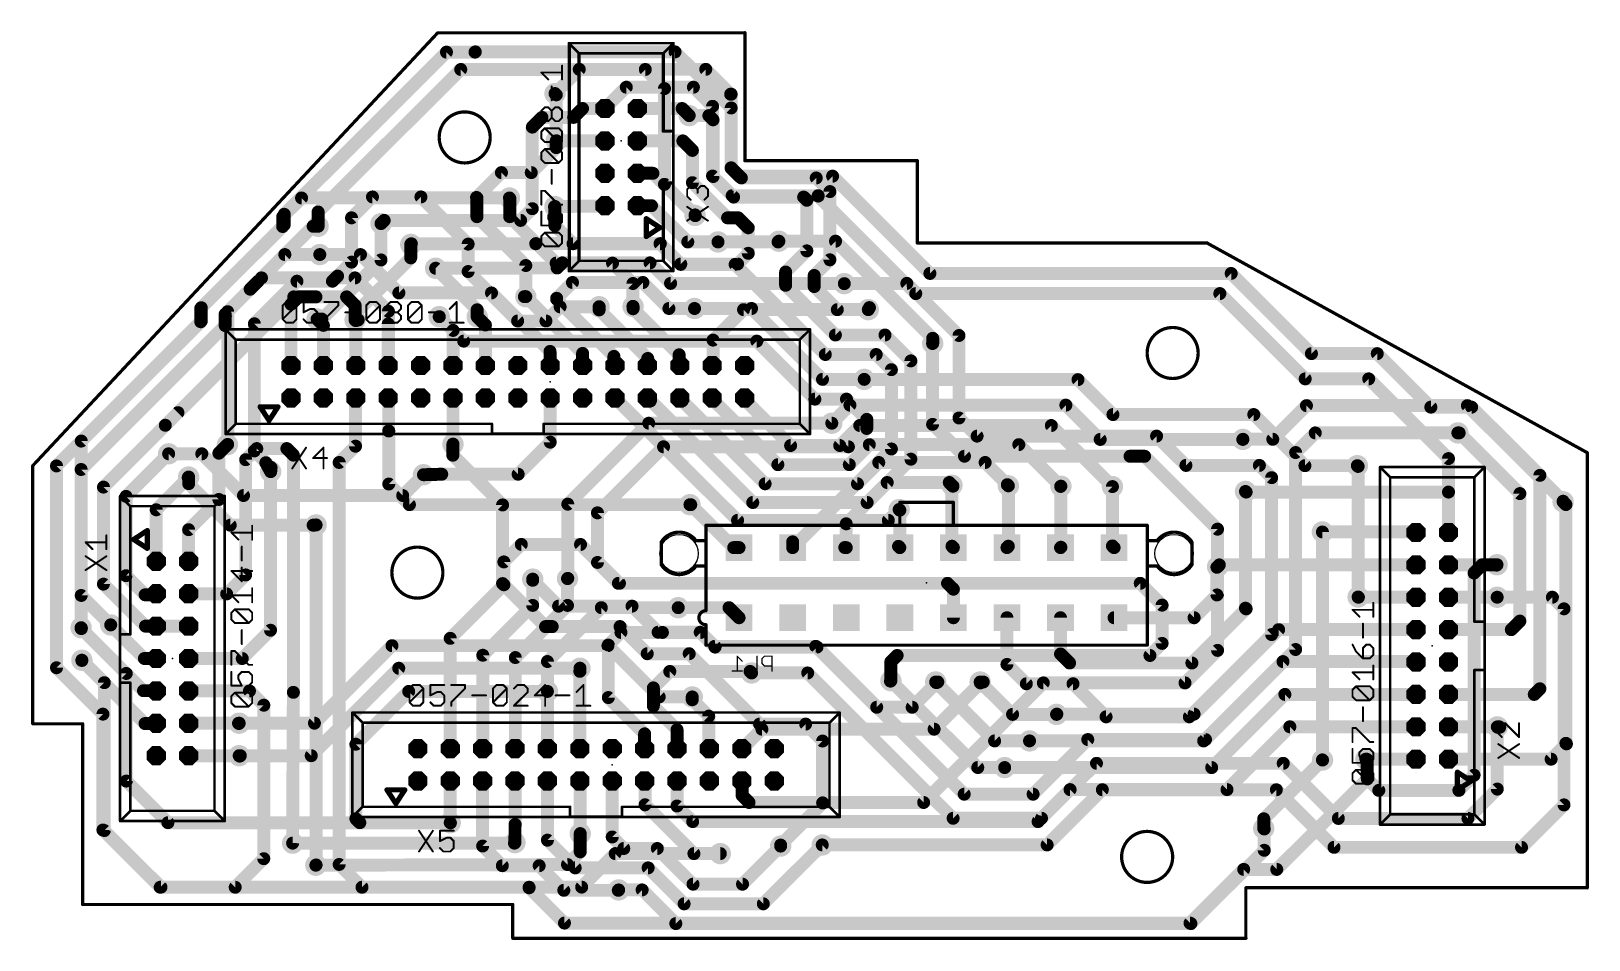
# Model space of a CAD drawing. Extents: x -4 to 118, y -3 to 69.
import ezdxf

# ---------------------------------------------------------------- set-up
doc = ezdxf.new("R2010")
doc.units = 0
for name, color, linetype in [('1', 22, 'CONTINUOUS'), ('16', 175, 'CONTINUOUS'), ('17', 82, 'CONTINUOUS'), ('18', 82, 'CONTINUOUS'), ('19', 53, 'CONTINUOUS'), ('20', 7, 'CONTINUOUS'), ('21', 253, 'CONTINUOUS'), ('22', 253, 'CONTINUOUS'), ('23', 7, 'CONTINUOUS'), ('24', 7, 'CONTINUOUS'), ('25', 253, 'CONTINUOUS'), ('26', 253, 'CONTINUOUS'), ('27', 253, 'CONTINUOUS'), ('28', 253, 'CONTINUOUS')]:
    doc.layers.add(name, color=color, linetype=linetype)

# ---------------------------------------------------------------- blocks, each defined once
blk = doc.blocks.new('SQUAREP')
blk.add_solid([(-0.5, -0.5), (0.5, -0.5), (-0.5, 0.5), (0.5, 0.5)])
blk = doc.blocks.new('OCTAGONP')
at = {"const_width": 0.5}
blk.add_lwpolyline([(-0.25, -0.1036), (-0.25, 0.1036), (-0.1036, 0.25), (0.1036, 0.25), (0.25, 0.1036), (0.25, -0.1036), (0.1036, -0.25), (-0.1036, -0.25), (-0.25, -0.1036), (-0.25, 0.1036)], dxfattribs=at)
blk = doc.blocks.new('ROUNDV')
at = {"const_width": 0.5}
blk.add_lwpolyline([(0, -0.25, 1), (0, 0.25, 1), (0, -0.25)], format="xyb", dxfattribs=at)

msp = doc.modelspace()

# ---------------------------------------------------------------- linework, layer by layer
at = {"layer": '1', "const_width": 1.016}
for points in [[(15.8, 54.14), (28.52, 66.86)], [(28.52, 66.86), (30.76, 66.86)], [(30.76, 66.86), (30.78, 66.88)], [(46.44, 66.88), (30.78, 66.88)], [(50.84, 62.48), (46.44, 66.88)], [(18.46, 54.32), (29.64, 65.5)], [(29.64, 65.5), (44.11, 65.5)], [(45.61, 64), (44.11, 65.5)], [(37.13, 63.51), (37.03, 63.61)], [(37.13, 63.51), (37.13, 59.91)], [(45.61, 56.49), (45.61, 64)], [(47.55, 61.88), (49.09, 61.88)], [(49.09, 61.88), (49.42, 61.55)], [(50.84, 57.79), (50.84, 62.48)], [(49.42, 61.55), (49.42, 57.1)], [(37.13, 59.37), (35.17, 57.41)], [(37.13, 59.91), (37.13, 59.37)], [(30.88, 55.46), (32.83, 57.41)], [(35.17, 57.41), (32.83, 57.41)], [(49.42, 57.1), (51.03, 55.49)], [(51.64, 56.99), (50.84, 57.79)], [(57.51, 56.99), (51.64, 56.99)], [(58.58, 55.92), (57.51, 56.99)], [(48.01, 54.09), (45.61, 56.49)], [(58.58, 50.57), (58.58, 55.92)], [(21.08, 53.86), (22.72, 55.5)], [(22.72, 55.5), (26.52, 55.5)], [(26.52, 55.5), (30.22, 51.8)], [(30.91, 55.43), (30.88, 55.46)], [(30.91, 53.95), (30.91, 55.43)], [(33.46, 55.42), (33.49, 55.39)], [(33.48, 55.4), (33.46, 55.42)], [(33.48, 53.95), (33.48, 55.4)], [(36.99, 54.72), (37.02, 54.75)], [(37.02, 54.75), (37.02, 53.25)], [(51.03, 55.49), (56.52, 55.49)], [(56.52, 55.49), (56.73, 55.28)], [(56.77, 55.24), (56.52, 55.49)], [(56.77, 51.27), (56.77, 55.24)], [(9.3, 46.81), (15.8, 53.31)], [(15.8, 53.31), (15.8, 54.14)], [(18.46, 53.2), (18.46, 54.32)], [(21.08, 50.39), (21.08, 53.86)], [(23.39, 50.56), (23.39, 53.41)], [(34.74, 50.12), (30.91, 53.95)], [(37.12, 50.31), (33.48, 53.95)], [(37.02, 53.25), (38.44, 51.83)], [(48.01, 54.05), (48.01, 54.09)], [(54.52, 51.97), (54.58, 52.03)], [(15.85, 50.98), (11.37, 46.5)], [(18.59, 50.98), (15.85, 50.98)], [(25.72, 51.78), (25.72, 50.72)], [(30.22, 51.8), (30.22, 49.65)], [(38.44, 51.83), (45.26, 51.83)], [(45.26, 51.83), (46.88, 50.21)], [(49.81, 51.97), (54.52, 51.97)], [(55.11, 49.61), (56.77, 51.27)], [(18.75, 45.92), (23.39, 50.56)], [(19.985, 49.295), (21.08, 50.39)], [(25.72, 50.72), (21.36, 46.36)], [(30.93, 46.65), (27.67, 49.91)], [(30.22, 49.65), (34.1, 45.77)], [(34.74, 47.68), (34.74, 50.12)], [(41.54, 50.31), (37.12, 50.31)], [(43.14, 48.71), (41.54, 50.31)], [(51.15, 50.21), (46.88, 50.21)], [(58.22, 43.14), (51.15, 50.21)], [(55.11, 48.57), (55.11, 49.61)], [(57.35, 49.34), (58.58, 50.57)], [(13.46, 45.55), (16.8, 48.89)], [(16.8, 48.89), (19.58, 48.89)], [(19.58, 48.89), (19.985, 49.295)], [(43.14, 48.71), (43.14, 46.92)], [(59.01, 44.67), (55.11, 48.57)], [(57.35, 48.47), (57.35, 49.34)], [(59.16, 46.66), (57.35, 48.47)], [(59.71, 48.7), (64.61, 48.72)], [(64.61, 48.72), (68.7, 44.63)], [(34.63, 47.68), (34.74, 47.68)], [(9.3, 45.76), (9.3, 46.81)], [(11.37, 46.5), (11.37, 36.09)], [(18.38, 45.92), (18.75, 45.92)], [(21.36, 46.36), (21.36, 45.85)], [(27.95, 46.11), (29.87, 44.19)], [(30.93, 46.1), (30.93, 46.65)], [(37.43, 46.88), (36.32, 45.77)], [(37.43, 46.88), (40.48, 46.88)], [(40.48, 46.88), (40.49, 46.89)], [(43.14, 46.92), (43.15, 46.91)], [(52.44, 46.75), (47.97, 46.75)], [(58, 41.19), (52.44, 46.75)], [(61.59, 46.66), (59.16, 46.66)], [(-0.11, 36.35), (9.3, 45.76)], [(13.46, 35.58), (13.46, 45.55)], [(21.6, 45.85), (21.36, 45.85)], [(21.36, 45.85), (21.52, 45.85)], [(34.1, 45.77), (36.32, 45.77)], [(52.85, 44.19), (29.87, 44.19)], [(57.4, 39.64), (52.85, 44.19)], [(62.9, 44.67), (59.01, 44.67)], [(64.93, 42.64), (62.9, 44.67)], [(66.63, 44), (66.64, 44.01)], [(66.63, 37.66), (66.63, 44)], [(68.7, 44.63), (68.7, 38.16)], [(62.21, 43.14), (58.22, 43.14)], [(63.4, 41.95), (62.21, 43.14)], [(64.93, 42.64), (64.93, 34.93)], [(61.27, 41.19), (58, 41.19)], [(63.4, 41.95), (63.4, 35.732)], [(59.88, 39.64), (57.4, 39.64)], [(61.47, 38.05), (59.88, 39.64)], [(95.94, 39.13), (93.3, 36.49)], [(108.56, 39.13), (95.94, 39.13)], [(116.06, 31.63), (108.56, 39.13)], [(44.38, 37.75), (38.03, 31.4)], [(58.73, 37.75), (44.38, 37.75)], [(61.47, 38.05), (61.47, 37.34)], [(69.13, 35.16), (66.63, 37.66)], [(70.12, 36.74), (68.7, 38.16)], [(-0.11, 24.24), (-0.11, 36.35)], [(61.47, 37.34), (60.03, 35.9)], [(84.19, 36.74), (70.12, 36.74)], [(86.49, 34.44), (84.19, 36.74)], [(90.96, 36.49), (90.95, 36.48)], [(93.3, 36.49), (90.96, 36.49)], [(96.63, 36.99), (95.09, 35.45)], [(96.63, 36.99), (107.81, 36.99)], [(6.74, 35.35), (9.34, 35.35)], [(9.34, 35.35), (12.61, 32.08)], [(11.37, 36.09), (11.35, 36.07)], [(14.74, 34.3), (13.46, 35.58)], [(29.03, 35.51), (29.02, 35.5)], [(29.02, 35.5), (29.02, 35.24)], [(29.02, 35.24), (32.92, 31.34)], [(29.03, 36.11), (29.03, 35.51)], [(40.36, 30.72), (45.54, 35.9)], [(60.03, 35.9), (45.54, 35.9)], [(63.4, 35.732), (55.66, 27.992)], [(64.93, 34.93), (59.86, 29.86)], [(82.11, 35.16), (69.13, 35.16)], [(82.11, 35.16), (83.25, 35.16)], [(83.25, 35.16), (88.97, 29.44)], [(95.09, 35.45), (95.09, 20)], [(14.36, 34.65), (14.74, 33.95)], [(14.74, 33.95), (14.74, 34.3)], [(14.77, 34.27), (14.74, 33.95)], [(25.09, 32.08), (26.72, 33.71)], [(92.25, 34.44), (86.49, 34.44)], [(93.21, 33.48), (92.25, 34.44)], [(99.99, 34.36), (99.93, 34.42)], [(99.99, 24.12), (99.99, 34.36)], [(8.31, 33.53), (8.31, 33.01)], [(8.31, 33.01), (11.57, 29.75)], [(68.15, 32.89), (68.15, 28.102)], [(72.57, 32.84), (72.57, 28.102)], [(76.69, 32.81), (76.69, 28.022)], [(80.73, 32.78), (80.73, 28.122)], [(93.21, 21.17), (93.21, 33.48)], [(12.61, 32.08), (25.09, 32.08)], [(32.92, 31.34), (32.92, 25.17)], [(38.03, 31.4), (38.03, 25.58)], [(47.67, 31.36), (47.61, 31.36)], [(51.038, 27.992), (47.67, 31.36)], [(91.16, 32.4), (91.16, 23.24)], [(116.06, 31.59), (116.06, 31.63)], [(40.36, 26.83), (40.36, 30.72)], [(64.06, 30.93), (64.01, 30.98)], [(64.06, 27.992), (64.06, 30.93)], [(11.57, 29.75), (18.07, 29.75)], [(18.07, 29.75), (18.3, 29.77)], [(59.86, 29.86), (59.86, 27.992)], [(88.97, 29.44), (88.97, 26.5)], [(97.19, 29.22), (97.19, 11.34)], [(51.46, 27.992), (51.038, 27.992)], [(55.66, 27.992), (55.66, 28.44)], [(59.75, 28), (59.86, 27.992)], [(63.96, 28.092), (64.06, 27.992)], [(68.15, 28.102), (68.26, 27.992)], [(72.57, 28.102), (72.46, 27.992)], [(76.69, 28.022), (76.66, 27.992)], [(80.73, 28.122), (80.86, 27.992)], [(42, 25.19), (40.36, 26.83)], [(88.92, 26.45), (88.97, 26.5)], [(88.92, 24.28), (88.92, 26.45)], [(109.73, 26.65), (109.08, 26)], [(110.88, 26.65), (109.73, 26.65)], [(32.92, 25.17), (36.29, 21.8)], [(35.28, 25.52), (35.28, 25.43)], [(35.28, 25.43), (37.31, 23.4)], [(38.03, 25.58), (38.01, 25.56)], [(67.8, 25.19), (42, 25.19)], [(68.26, 24.73), (67.8, 25.19)], [(109.08, 26), (109.08, 10.14)], [(2.2, 21.93), (-0.11, 24.24)], [(68.26, 22.492), (68.26, 24.73)], [(87.132, 22.492), (88.92, 24.28)], [(115.22, 24.1), (110.89, 24.1)], [(116.13, 23.19), (115.22, 24.1)], [(43.07, 23.4), (37.31, 23.4)], [(45.115, 21.355), (43.07, 23.4)], [(46.69, 23.28), (50.672, 23.28)], [(50.672, 23.28), (51.46, 22.492)], [(91.21, 23.19), (86.96, 18.94)], [(91.16, 23.24), (91.21, 23.19)], [(116.13, 7.81), (116.13, 23.19)], [(-0.1, 21.69), (-0.12, 21.71)], [(-0.1, 21.64), (-0.1, 21.69)], [(3.42, 18.12), (-0.1, 21.64)], [(36.29, 21.8), (36.81, 21.8)], [(36.29, 21.79), (36.8, 21.79)], [(36.81, 21.8), (36.8, 21.79)], [(42.13, 21.8), (36.81, 21.8)], [(44.26, 19.67), (42.13, 21.8)], [(72.46, 22.492), (72.46, 18.83)], [(76.66, 22.492), (76.66, 19.65)], [(80.86, 22.492), (87.132, 22.492)], [(18.17, 14.22), (24.25, 20.3)], [(41.18, 20.3), (24.25, 20.3)], [(45.2, 16.28), (41.18, 20.3)], [(45.115, 21.355), (48.415, 21.355)], [(48.415, 21.355), (49.58, 20.19)], [(86.76, 14.72), (93.21, 21.17)], [(1.7, 17.4), (-0.06, 19.16)], [(47.55, 19.67), (44.26, 19.67)], [(53.07, 14.15), (47.55, 19.67)], [(49.58, 20.19), (57.57, 20.19)], [(57.57, 20.19), (69.11, 8.65)], [(76.66, 19.65), (77.37, 18.94)], [(95.09, 20), (88.025, 12.935)], [(3.42, 9.68), (3.42, 18.12)], [(24.78, 18.53), (17.92, 11.67)], [(38.99, 18.53), (24.78, 18.53)], [(52.44, 18.16), (56.84, 18.16)], [(56.84, 18.16), (68.24, 6.76)], [(72.46, 18.83), (73.98, 17.31)], [(77.37, 18.94), (86.96, 18.94)], [(1.7, 5.8), (1.7, 17.4)], [(25.56, 16.71), (21.42, 12.57)], [(36.436, 16.71), (25.56, 16.71)], [(70.17, 10.74), (63.36, 17.55)], [(66.87, 17.45), (67.04, 17.45)], [(71.49, 12.83), (66.87, 17.45)], [(70.36, 17.45), (70.6, 17.45)], [(72.9, 14.91), (70.36, 17.45)], [(73.98, 17.31), (77.64, 17.31)], [(77.64, 17.31), (80.23, 14.72)], [(47.79, 16.28), (45.2, 16.28)], [(12.27, 14.22), (18.17, 14.22)], [(56.68, 14.15), (53.07, 14.15)], [(58.01, 12.82), (56.68, 14.15)], [(76.35, 14.91), (72.9, 14.91)], [(86.76, 14.72), (80.23, 14.72)], [(74.51, 8.65), (78.795, 12.935)], [(88.025, 12.935), (78.795, 12.935)], [(110.9, 9.05), (110.9, 13.93)], [(21.42, 12.57), (21.42, 6.724)], [(58.01, 12.82), (58.01, 7.97)], [(74.23, 12.83), (71.49, 12.83)], [(12.3, 11.64), (12.27, 11.67)], [(12.33, 11.64), (12.3, 11.64)], [(12.36, 11.67), (12.33, 11.64)], [(17.92, 11.67), (12.36, 11.67)], [(72.28, 10.74), (70.17, 10.74)], [(75.17, 6.76), (79.48, 11.07)], [(79.48, 11.07), (94.12, 11.07)], [(94.12, 11.07), (98.44, 6.75)], [(97.19, 11.34), (97.2, 11.33)], [(100.66, 11.398), (100.6, 11.398)], [(100.71, 11.348), (100.66, 11.398)], [(100.71, 9.85), (100.71, 11.348)], [(6.686, 6.414), (3.42, 9.68)], [(101.61, 8.95), (100.71, 9.85)], [(109.08, 10.14), (107.89, 8.95)], [(74.51, 8.65), (69.11, 8.65)], [(75.61, 4.67), (79.94, 9)], [(79.94, 9), (93.58, 9)], [(93.58, 9), (98.1, 4.48)], [(107.89, 8.95), (101.61, 8.95)], [(108.6, 6.75), (110.9, 9.05)], [(58.02, 7.96), (54.72, 4.66)], [(58.01, 7.97), (58.02, 7.96)], [(112.8, 4.48), (116.13, 7.81)], [(6.14, 1.36), (1.7, 5.8)], [(21.73, 6.414), (6.686, 6.414)], [(21.42, 6.724), (21.73, 6.414)], [(21.73, 6.414), (28.816, 6.414)], [(68.24, 6.76), (75.17, 6.76)], [(92.63, 5.92), (92.59, 5.96)], [(92.63, 4.25), (92.63, 5.92)], [(98.44, 6.75), (108.6, 6.75)], [(16.46, 4.81), (33.85, 4.81)], [(33.85, 4.81), (33.89, 4.85)], [(39.01, 4.13), (39.01, 5.56)], [(54.72, 4.58), (54.72, 4.66)], [(57.98, 4.67), (75.61, 4.67)], [(98.1, 4.48), (112.8, 4.48)], [(38.01, 3.13), (39.01, 4.13)], [(41.75, 3.99), (39.12, 1.36)], [(49.99, 3.99), (41.75, 3.99)], [(86.88, -1.5), (92.63, 4.25)], [(18.28, 3.08), (38.01, 3.13)], [(39.12, 1.36), (6.14, 1.36)], [(42.02, 1.14), (43.86, 1.14)], [(43.86, 1.14), (46.5, -1.5)], [(46.5, -1.5), (86.88, -1.5)]]:
    msp.add_lwpolyline(points, dxfattribs=at)
at = {"layer": '1', "const_width": 0.508}
for points in [[(28.52, 67.114, 1), (28.52, 66.606)], [(28.6996, 66.6804, 1), (28.3404, 67.0396)], [(30.5804, 67.0396, 1), (30.9396, 66.6804)], [(30.78, 67.134, 1), (30.78, 66.626)], [(30.9596, 66.7004, 1), (30.6004, 67.0596)], [(30.76, 66.606, 1), (30.76, 67.114)], [(46.6196, 67.0596, 1), (46.2604, 66.7004)], [(46.44, 66.626, 1), (46.44, 67.134)], [(29.64, 65.754, 1), (29.64, 65.246)], [(29.8196, 65.3204, 1), (29.4604, 65.6796)], [(44.2896, 65.6796, 1), (43.9304, 65.3204)], [(44.11, 65.246, 1), (44.11, 65.754)], [(37.2096, 63.7896, 1), (36.8504, 63.4304)], [(37.384, 63.51, 1), (36.876, 63.51)], [(36.9504, 63.3304, 1), (37.3096, 63.6896)], [(45.864, 64, 1), (45.356, 64)], [(45.4304, 63.8204, 1), (45.7896, 64.1796)], [(47.55, 62.134, 1), (47.55, 61.626)], [(49.2696, 62.0596, 1), (48.9104, 61.7004)], [(49.09, 61.626, 1), (49.09, 62.134)], [(51.094, 62.48, 1), (50.586, 62.48)], [(50.6604, 62.3004, 1), (51.0196, 62.6596)], [(49.674, 61.55, 1), (49.166, 61.55)], [(49.2404, 61.3704, 1), (49.5996, 61.7296)], [(37.384, 59.91, 1), (36.876, 59.91)], [(36.876, 59.91, 1), (37.384, 59.91)], [(37.3096, 59.1904, 1), (36.9504, 59.5496)], [(36.876, 59.37, 1), (37.384, 59.37)], [(32.83, 57.664, 1), (32.83, 57.156)], [(33.0096, 57.2304, 1), (32.6504, 57.5896)], [(34.9904, 57.5896, 1), (35.3496, 57.2304)], [(35.17, 57.156, 1), (35.17, 57.664)], [(49.5996, 57.2796, 1), (49.2404, 56.9204)], [(51.0196, 57.9696, 1), (50.6604, 57.6104)], [(50.586, 57.79, 1), (51.094, 57.79)], [(51.64, 57.244, 1), (51.64, 56.736)], [(51.4604, 56.8104, 1), (51.8196, 57.1696)], [(57.6896, 57.1696, 1), (57.3304, 56.8104)], [(57.51, 56.736, 1), (57.51, 57.244)], [(45.7896, 56.6696, 1), (45.4304, 56.3104)], [(45.356, 56.49, 1), (45.864, 56.49)], [(49.166, 57.1, 1), (49.674, 57.1)], [(58.834, 55.92, 1), (58.326, 55.92)], [(58.4004, 55.7404, 1), (58.7596, 56.0996)], [(22.72, 55.754, 1), (22.72, 55.246)], [(22.8996, 55.3204, 1), (22.5404, 55.6796)], [(26.6996, 55.6796, 1), (26.3404, 55.3204)], [(26.52, 55.246, 1), (26.52, 55.754)], [(31.0596, 55.6396, 1), (30.7004, 55.2804)], [(30.7004, 55.6396, 1), (31.0596, 55.2804)], [(31.164, 55.43, 1), (30.656, 55.43)], [(30.7304, 55.2504, 1), (31.0896, 55.6096)], [(33.6396, 55.5996, 1), (33.2804, 55.2404)], [(33.6396, 55.5996, 1), (33.2804, 55.2404)], [(33.734, 55.4, 1), (33.226, 55.4)], [(33.3004, 55.2204, 1), (33.6596, 55.5796)], [(33.3104, 55.2104, 1), (33.6696, 55.5696)], [(36.8104, 54.8996, 1), (37.1696, 54.5404)], [(37.274, 54.75, 1), (36.766, 54.75)], [(37.1996, 54.5704, 1), (36.8404, 54.9296)], [(51.03, 55.744, 1), (51.03, 55.236)], [(50.8504, 55.3104, 1), (51.2096, 55.6696)], [(56.6996, 55.6696, 1), (56.3404, 55.3104)], [(56.6996, 55.6696, 1), (56.3404, 55.3104)], [(57.024, 55.24, 1), (56.516, 55.24)], [(56.52, 55.236, 1), (56.52, 55.744)], [(56.5504, 55.1004, 1), (56.9096, 55.4596)], [(56.5904, 55.0604, 1), (56.9496, 55.4196)], [(16.054, 54.14, 1), (15.546, 54.14)], [(15.6204, 54.3196, 1), (15.9796, 53.9604)], [(15.9796, 53.1304, 1), (15.6204, 53.4896)], [(18.714, 54.32, 1), (18.206, 54.32)], [(18.2804, 54.4996, 1), (18.6396, 54.1404)], [(21.334, 53.86, 1), (20.826, 53.86)], [(20.9004, 54.0396, 1), (21.2596, 53.6804)], [(23.644, 53.41, 1), (23.136, 53.41)], [(31.0896, 54.1296, 1), (30.7304, 53.7704)], [(30.656, 53.95, 1), (31.164, 53.95)], [(33.6596, 54.1296, 1), (33.3004, 53.7704)], [(33.226, 53.95, 1), (33.734, 53.95)], [(37.1996, 53.4296, 1), (36.8404, 53.0704)], [(48.264, 54.09, 1), (47.756, 54.09)], [(47.756, 54.05, 1), (48.264, 54.05)], [(47.8304, 53.9104, 1), (48.1896, 54.2696)], [(15.546, 53.31, 1), (16.054, 53.31)], [(18.206, 53.2, 1), (18.714, 53.2)], [(36.766, 53.25, 1), (37.274, 53.25)], [(54.7596, 51.8504, 1), (54.4004, 52.2096)], [(15.85, 51.234, 1), (15.85, 50.726)], [(16.0296, 50.8004, 1), (15.6704, 51.1596)], [(18.59, 50.726, 1), (18.59, 51.234)], [(25.974, 51.78, 1), (25.466, 51.78)], [(30.474, 51.8, 1), (29.966, 51.8)], [(30.0404, 51.6204, 1), (30.3996, 51.9796)], [(38.44, 52.084, 1), (38.44, 51.576)], [(38.2604, 51.6504, 1), (38.6196, 52.0096)], [(45.4396, 52.0096, 1), (45.0804, 51.6504)], [(45.26, 51.576, 1), (45.26, 52.084)], [(49.81, 52.224, 1), (49.81, 51.716)], [(54.3404, 52.1496, 1), (54.6996, 51.7904)], [(54.52, 51.716, 1), (54.52, 52.224)], [(56.516, 51.27, 1), (57.024, 51.27)], [(56.9496, 51.0904, 1), (56.5904, 51.4496)], [(20.826, 50.39, 1), (21.334, 50.39)], [(21.2596, 50.2104, 1), (20.9004, 50.5696)], [(23.136, 50.56, 1), (23.644, 50.56)], [(23.5696, 50.3804, 1), (23.2104, 50.7396)], [(25.466, 50.72, 1), (25.974, 50.72)], [(25.8996, 50.5404, 1), (25.5404, 50.8996)], [(27.8496, 50.0896, 1), (27.4904, 49.7304)], [(30.3996, 49.8296, 1), (30.0404, 49.4704)], [(34.994, 50.12, 1), (34.486, 50.12)], [(34.5604, 49.9404, 1), (34.9196, 50.2996)], [(37.12, 50.564, 1), (37.12, 50.056)], [(36.9404, 50.1304, 1), (37.2996, 50.4896)], [(41.7196, 50.4896, 1), (41.3604, 50.1304)], [(41.54, 50.056, 1), (41.54, 50.564)], [(46.88, 50.464, 1), (46.88, 49.956)], [(46.7004, 50.0304, 1), (47.0596, 50.3896)], [(51.3296, 50.3896, 1), (50.9704, 50.0304)], [(51.15, 49.956, 1), (51.15, 50.464)], [(55.364, 49.61, 1), (54.856, 49.61)], [(58.326, 50.57, 1), (58.834, 50.57)], [(58.7596, 50.3904, 1), (58.4004, 50.7496)], [(16.8, 49.144, 1), (16.8, 48.636)], [(16.9796, 48.7104, 1), (16.6204, 49.0696)], [(19.4004, 49.0696, 1), (19.7596, 48.7104)], [(19.58, 48.636, 1), (19.58, 49.144)], [(19.8054, 49.4746, 1), (20.1646, 49.1154)], [(20.1646, 49.1154, 1), (19.8054, 49.4746)], [(29.966, 49.65, 1), (30.474, 49.65)], [(43.394, 48.71, 1), (42.886, 48.71)], [(42.9604, 48.5304, 1), (43.3196, 48.8896)], [(54.9304, 49.7896, 1), (55.2896, 49.4304)], [(55.2896, 48.7496, 1), (54.9304, 48.3904)], [(57.604, 49.34, 1), (57.096, 49.34)], [(57.1704, 49.5196, 1), (57.5296, 49.1604)], [(57.5296, 48.6496, 1), (57.1704, 48.2904)], [(59.709, 48.954, 1), (59.711, 48.446)], [(64.7896, 48.8996, 1), (64.4304, 48.5404)], [(64.611, 48.466, 1), (64.609, 48.974)], [(34.63, 47.934, 1), (34.63, 47.426)], [(34.486, 47.68, 1), (34.994, 47.68)], [(34.74, 47.426, 1), (34.74, 47.934)], [(54.856, 48.57, 1), (55.364, 48.57)], [(57.096, 48.47, 1), (57.604, 48.47)], [(9.554, 46.81, 1), (9.046, 46.81)], [(9.1204, 46.9896, 1), (9.4796, 46.6304)], [(11.624, 46.5, 1), (11.116, 46.5)], [(11.1904, 46.6796, 1), (11.5496, 46.3204)], [(18.38, 46.174, 1), (18.38, 45.666)], [(18.75, 45.666, 1), (18.75, 46.174)], [(21.614, 46.36, 1), (21.106, 46.36)], [(21.1804, 46.5396, 1), (21.5396, 46.1804)], [(28.1296, 46.2896, 1), (27.7704, 45.9304)], [(31.184, 46.65, 1), (30.676, 46.65)], [(30.7504, 46.4704, 1), (31.1096, 46.8296)], [(37.43, 47.134, 1), (37.43, 46.626)], [(37.6096, 46.7004, 1), (37.2504, 47.0596)], [(40.3004, 47.0596, 1), (40.6596, 46.7004)], [(40.6696, 46.7104, 1), (40.3104, 47.0696)], [(40.48, 46.626, 1), (40.48, 47.134)], [(43.3196, 47.0996, 1), (42.9604, 46.7404)], [(42.886, 46.92, 1), (43.394, 46.92)], [(42.9704, 46.7304, 1), (43.3296, 47.0896)], [(47.97, 47.004, 1), (47.97, 46.496)], [(52.6196, 46.9296, 1), (52.2604, 46.5704)], [(52.44, 46.496, 1), (52.44, 47.004)], [(59.16, 46.914, 1), (59.16, 46.406)], [(58.9804, 46.4804, 1), (59.3396, 46.8396)], [(61.59, 46.406, 1), (61.59, 46.914)], [(9.046, 45.76, 1), (9.554, 45.76)], [(9.4796, 45.5804, 1), (9.1204, 45.9396)], [(13.714, 45.55, 1), (13.206, 45.55)], [(13.2804, 45.7296, 1), (13.6396, 45.3704)], [(18.5704, 46.0996, 1), (18.9296, 45.7404)], [(21.36, 46.104, 1), (21.36, 45.596)], [(21.36, 46.104, 1), (21.36, 45.596)], [(21.106, 45.85, 1), (21.614, 45.85)], [(21.52, 45.596, 1), (21.52, 46.104)], [(21.6, 45.596, 1), (21.6, 46.104)], [(30.676, 46.1, 1), (31.184, 46.1)], [(34.1, 46.024, 1), (34.1, 45.516)], [(33.9204, 45.5904, 1), (34.2796, 45.9496)], [(36.1404, 45.9496, 1), (36.4996, 45.5904)], [(36.32, 45.516, 1), (36.32, 46.024)], [(29.87, 44.444, 1), (29.87, 43.936)], [(29.6904, 44.0104, 1), (30.0496, 44.3696)], [(53.0296, 44.3696, 1), (52.6704, 44.0104)], [(52.85, 43.936, 1), (52.85, 44.444)], [(59.01, 44.924, 1), (59.01, 44.416)], [(58.8304, 44.4904, 1), (59.1896, 44.8496)], [(63.0796, 44.8496, 1), (62.7204, 44.4904)], [(62.9, 44.416, 1), (62.9, 44.924)], [(66.884, 44, 1), (66.376, 44)], [(66.4504, 44.1796, 1), (66.8096, 43.8204)], [(66.8196, 43.8304, 1), (66.4604, 44.1896)], [(68.954, 44.63, 1), (68.446, 44.63)], [(68.5204, 44.4504, 1), (68.8796, 44.8096)], [(58.22, 43.394, 1), (58.22, 42.886)], [(58.0404, 42.9604, 1), (58.3996, 43.3196)], [(62.3896, 43.3196, 1), (62.0304, 42.9604)], [(62.21, 42.886, 1), (62.21, 43.394)], [(65.184, 42.64, 1), (64.676, 42.64)], [(64.7504, 42.4604, 1), (65.1096, 42.8196)], [(58, 41.444, 1), (58, 40.936)], [(57.8204, 41.0104, 1), (58.1796, 41.3696)], [(61.27, 40.936, 1), (61.27, 41.444)], [(63.654, 41.95, 1), (63.146, 41.95)], [(63.2204, 41.7704, 1), (63.5796, 42.1296)], [(57.4, 39.894, 1), (57.4, 39.386)], [(57.2204, 39.4604, 1), (57.5796, 39.8196)], [(60.0596, 39.8196, 1), (59.7004, 39.4604)], [(59.88, 39.386, 1), (59.88, 39.894)], [(95.94, 39.384, 1), (95.94, 38.876)], [(96.1196, 38.9504, 1), (95.7604, 39.3096)], [(108.7396, 39.3096, 1), (108.3804, 38.9504)], [(108.56, 38.876, 1), (108.56, 39.384)], [(44.38, 38.004, 1), (44.38, 37.496)], [(44.5596, 37.5704, 1), (44.2004, 37.9296)], [(58.73, 37.496, 1), (58.73, 38.004)], [(61.724, 38.05, 1), (61.216, 38.05)], [(61.2904, 37.8704, 1), (61.6496, 38.2296)], [(66.8096, 37.8396, 1), (66.4504, 37.4804)], [(66.376, 37.66, 1), (66.884, 37.66)], [(68.8796, 38.3396, 1), (68.5204, 37.9804)], [(68.446, 38.16, 1), (68.954, 38.16)], [(0.144, 36.35, 1), (-0.364, 36.35)], [(-0.2896, 36.5296, 1), (0.0696, 36.1704)], [(61.216, 37.34, 1), (61.724, 37.34)], [(61.6496, 37.1604, 1), (61.2904, 37.5196)], [(70.12, 36.994, 1), (70.12, 36.486)], [(69.9404, 36.5604, 1), (70.2996, 36.9196)], [(84.3696, 36.9196, 1), (84.0104, 36.5604)], [(84.19, 36.486, 1), (84.19, 36.994)], [(90.7704, 36.6596, 1), (91.1296, 36.3004)], [(90.96, 36.744, 1), (90.96, 36.236)], [(91.1396, 36.3104, 1), (90.7804, 36.6696)], [(93.1204, 36.6696, 1), (93.4796, 36.3104)], [(93.3, 36.236, 1), (93.3, 36.744)], [(96.63, 37.244, 1), (96.63, 36.736)], [(96.8096, 36.8104, 1), (96.4504, 37.1696)], [(107.81, 36.736, 1), (107.81, 37.244)], [(6.74, 35.604, 1), (6.74, 35.096)], [(9.5196, 35.5296, 1), (9.1604, 35.1704)], [(9.34, 35.096, 1), (9.34, 35.604)], [(11.1704, 36.2496, 1), (11.5296, 35.8904)], [(11.116, 36.09, 1), (11.624, 36.09)], [(11.5496, 35.9104, 1), (11.1904, 36.2696)], [(13.6396, 35.7596, 1), (13.2804, 35.4004)], [(13.206, 35.58, 1), (13.714, 35.58)], [(29.274, 35.5, 1), (28.766, 35.5)], [(28.8404, 35.6796, 1), (29.1996, 35.3204)], [(29.1996, 35.4196, 1), (28.8404, 35.0604)], [(28.766, 35.24, 1), (29.274, 35.24)], [(29.284, 36.11, 1), (28.776, 36.11)], [(28.776, 35.51, 1), (29.284, 35.51)], [(29.2096, 35.3304, 1), (28.8504, 35.6896)], [(45.54, 36.154, 1), (45.54, 35.646)], [(45.7196, 35.7204, 1), (45.3604, 36.0796)], [(59.8504, 36.0796, 1), (60.2096, 35.7204)], [(60.03, 35.646, 1), (60.03, 36.154)], [(63.146, 35.732, 1), (63.654, 35.732)], [(63.5796, 35.5524, 1), (63.2204, 35.9116)], [(65.1096, 34.7504, 1), (64.7504, 35.1096)], [(69.13, 35.414, 1), (69.13, 34.906)], [(68.9504, 34.9804, 1), (69.3096, 35.3396)], [(82.11, 35.414, 1), (82.11, 34.906)], [(82.11, 34.906, 1), (82.11, 35.414)], [(83.4296, 35.3396, 1), (83.0704, 34.9804)], [(83.25, 34.906, 1), (83.25, 35.414)], [(95.344, 35.45, 1), (94.836, 35.45)], [(94.9104, 35.6296, 1), (95.2696, 35.2704)], [(14.5832, 34.7712, 1), (14.1368, 34.5288)], [(14.994, 34.3, 1), (14.486, 34.3)], [(14.4871, 33.9737, 1), (14.9929, 33.9263)], [(14.486, 33.95, 1), (14.994, 33.95)], [(14.5168, 33.8288, 1), (14.9632, 34.0712)], [(15.0229, 34.2463, 1), (14.5171, 34.2937)], [(14.5604, 34.1204, 1), (14.9196, 34.4796)], [(26.8996, 33.5304, 1), (26.5404, 33.8896)], [(64.676, 34.93, 1), (65.184, 34.93)], [(86.49, 34.694, 1), (86.49, 34.186)], [(86.3104, 34.2604, 1), (86.6696, 34.6196)], [(92.4296, 34.6196, 1), (92.0704, 34.2604)], [(92.25, 34.186, 1), (92.25, 34.694)], [(100.1096, 34.5996, 1), (99.7504, 34.2404)], [(100.244, 34.36, 1), (99.736, 34.36)], [(99.8104, 34.1804, 1), (100.1696, 34.5396)], [(8.564, 33.53, 1), (8.056, 33.53)], [(8.4896, 33.1896, 1), (8.1304, 32.8304)], [(8.056, 33.01, 1), (8.564, 33.01)], [(68.404, 32.89, 1), (67.896, 32.89)], [(72.824, 32.84, 1), (72.316, 32.84)], [(76.944, 32.81, 1), (76.436, 32.81)], [(80.984, 32.78, 1), (80.476, 32.78)], [(93.464, 33.48, 1), (92.956, 33.48)], [(93.0304, 33.3004, 1), (93.3896, 33.6596)], [(12.61, 32.334, 1), (12.61, 31.826)], [(12.4304, 31.9004, 1), (12.7896, 32.2596)], [(24.9104, 32.2596, 1), (25.2696, 31.9004)], [(25.09, 31.826, 1), (25.09, 32.334)], [(33.174, 31.34, 1), (32.666, 31.34)], [(32.7404, 31.1604, 1), (33.0996, 31.5196)], [(38.284, 31.4, 1), (37.776, 31.4)], [(37.8504, 31.5796, 1), (38.2096, 31.2204)], [(47.61, 31.614, 1), (47.61, 31.106)], [(47.8496, 31.5396, 1), (47.4904, 31.1804)], [(47.67, 31.106, 1), (47.67, 31.614)], [(91.414, 32.4, 1), (90.906, 32.4)], [(116.314, 31.63, 1), (115.806, 31.63)], [(115.806, 31.59, 1), (116.314, 31.59)], [(115.8804, 31.4504, 1), (116.2396, 31.8096)], [(40.614, 30.72, 1), (40.106, 30.72)], [(40.1804, 30.8996, 1), (40.5396, 30.5404)], [(64.1896, 31.1596, 1), (63.8304, 30.8004)], [(64.314, 30.93, 1), (63.806, 30.93)], [(63.8804, 30.7504, 1), (64.2396, 31.1096)], [(11.57, 30.004, 1), (11.57, 29.496)], [(11.3904, 29.5704, 1), (11.7496, 29.9296)], [(18.048, 30.003, 1), (18.092, 29.497)], [(18.07, 29.496, 1), (18.07, 30.004)], [(18.322, 29.517, 1), (18.278, 30.023)], [(60.114, 29.86, 1), (59.606, 29.86)], [(59.6804, 30.0396, 1), (60.0396, 29.6804)], [(89.224, 29.44, 1), (88.716, 29.44)], [(88.7904, 29.2604, 1), (89.1496, 29.6196)], [(97.444, 29.22, 1), (96.936, 29.22)], [(51.038, 28.246, 1), (51.038, 27.738)], [(50.8584, 27.8124, 1), (51.2176, 28.1716)], [(51.46, 27.738, 1), (51.46, 28.246)], [(55.914, 28.44, 1), (55.406, 28.44)], [(55.4804, 28.1716, 1), (55.8396, 27.8124)], [(55.406, 27.992, 1), (55.914, 27.992)], [(59.7684, 28.2533, 1), (59.7316, 27.7467)], [(59.606, 27.992, 1), (60.114, 27.992)], [(59.8416, 27.7387, 1), (59.8784, 28.2453)], [(64.1396, 28.2716, 1), (63.7804, 27.9124)], [(63.806, 27.992, 1), (64.314, 27.992)], [(63.8804, 27.8124, 1), (64.2396, 28.1716)], [(68.3296, 28.2816, 1), (67.9704, 27.9224)], [(67.896, 28.102, 1), (68.404, 28.102)], [(68.0804, 27.8124, 1), (68.4396, 28.1716)], [(72.2804, 28.1716, 1), (72.6396, 27.8124)], [(72.316, 28.102, 1), (72.824, 28.102)], [(72.7496, 27.9224, 1), (72.3904, 28.2816)], [(76.4804, 28.1716, 1), (76.8396, 27.8124)], [(76.436, 28.022, 1), (76.944, 28.022)], [(76.8696, 27.8424, 1), (76.5104, 28.2016)], [(80.9096, 28.3016, 1), (80.5504, 27.9424)], [(80.476, 28.122, 1), (80.984, 28.122)], [(80.6804, 27.8124, 1), (81.0396, 28.1716)], [(40.5396, 27.0096, 1), (40.1804, 26.6504)], [(40.106, 26.83, 1), (40.614, 26.83)], [(89.174, 26.45, 1), (88.666, 26.45)], [(88.7404, 26.6296, 1), (89.0996, 26.2704)], [(89.1496, 26.3204, 1), (88.7904, 26.6796)], [(109.73, 26.904, 1), (109.73, 26.396)], [(109.9096, 26.4704, 1), (109.5504, 26.8296)], [(110.88, 26.396, 1), (110.88, 26.904)], [(33.0996, 25.3496, 1), (32.7404, 24.9904)], [(35.534, 25.52, 1), (35.026, 25.52)], [(35.4596, 25.6096, 1), (35.1004, 25.2504)], [(35.026, 25.43, 1), (35.534, 25.43)], [(37.8304, 25.7396, 1), (38.1896, 25.3804)], [(37.776, 25.58, 1), (38.284, 25.58)], [(38.2096, 25.4004, 1), (37.8504, 25.7596)], [(42, 25.444, 1), (42, 24.936)], [(67.9796, 25.3696, 1), (67.6204, 25.0104)], [(67.8, 24.936, 1), (67.8, 25.444)], [(88.716, 26.5, 1), (89.224, 26.5)], [(109.334, 26, 1), (108.826, 26)], [(108.9004, 26.1796, 1), (109.2596, 25.8204)], [(0.0696, 24.4196, 1), (-0.2896, 24.0604)], [(-0.364, 24.24, 1), (0.144, 24.24)], [(32.666, 25.17, 1), (33.174, 25.17)], [(41.8204, 25.0104, 1), (42.1796, 25.3696)], [(68.514, 24.73, 1), (68.006, 24.73)], [(68.0804, 24.5504, 1), (68.4396, 24.9096)], [(88.666, 24.28, 1), (89.174, 24.28)], [(89.0996, 24.1004, 1), (88.7404, 24.4596)], [(110.89, 24.354, 1), (110.89, 23.846)], [(115.3996, 24.2796, 1), (115.0404, 23.9204)], [(115.22, 23.846, 1), (115.22, 24.354)], [(37.31, 23.654, 1), (37.31, 23.146)], [(37.1304, 23.2204, 1), (37.4896, 23.5796)], [(43.2496, 23.5796, 1), (42.8904, 23.2204)], [(43.07, 23.146, 1), (43.07, 23.654)], [(46.69, 23.534, 1), (46.69, 23.026)], [(50.8516, 23.4596, 1), (50.4924, 23.1004)], [(50.672, 23.026, 1), (50.672, 23.534)], [(91.3396, 23.4196, 1), (90.9804, 23.0604)], [(90.906, 23.24, 1), (91.414, 23.24)], [(91.3896, 23.0104, 1), (91.0304, 23.3696)], [(91.0304, 23.0104, 1), (91.3896, 23.3696)], [(99.736, 24.12, 1), (100.244, 24.12)], [(116.384, 23.19, 1), (115.876, 23.19)], [(115.9504, 23.0104, 1), (116.3096, 23.3696)], [(0.0596, 21.8896, 1), (-0.2996, 21.5304)], [(0.154, 21.69, 1), (-0.354, 21.69)], [(0.0796, 21.8196, 1), (-0.2796, 21.4604)], [(-0.2796, 21.5104, 1), (0.0796, 21.8696)], [(2.0204, 21.7504, 1), (2.3796, 22.1096)], [(36.29, 22.054, 1), (36.29, 21.546)], [(36.29, 22.044, 1), (36.29, 21.536)], [(36.1104, 21.6204, 1), (36.4696, 21.9796)], [(36.6204, 21.9696, 1), (36.9796, 21.6104)], [(36.81, 22.054, 1), (36.81, 21.546)], [(36.9896, 21.6204, 1), (36.6304, 21.9796)], [(36.8, 21.536, 1), (36.8, 22.044)], [(36.81, 21.546, 1), (36.81, 22.054)], [(42.3096, 21.9796, 1), (41.9504, 21.6204)], [(42.13, 21.546, 1), (42.13, 22.054)], [(51.2804, 22.3124, 1), (51.6396, 22.6716)], [(68.006, 22.492, 1), (68.514, 22.492)], [(72.714, 22.492, 1), (72.206, 22.492)], [(76.914, 22.492, 1), (76.406, 22.492)], [(80.86, 22.746, 1), (80.86, 22.238)], [(86.9524, 22.6716, 1), (87.3116, 22.3124)], [(87.132, 22.238, 1), (87.132, 22.746)], [(-0.354, 21.64, 1), (0.154, 21.64)], [(24.25, 20.554, 1), (24.25, 20.046)], [(24.4296, 20.1204, 1), (24.0704, 20.4796)], [(41.3596, 20.4796, 1), (41.0004, 20.1204)], [(41.18, 20.046, 1), (41.18, 20.554)], [(45.115, 21.609, 1), (45.115, 21.101)], [(44.9354, 21.1754, 1), (45.2946, 21.5346)], [(48.5946, 21.5346, 1), (48.2354, 21.1754)], [(48.415, 21.101, 1), (48.415, 21.609)], [(92.956, 21.17, 1), (93.464, 21.17)], [(93.3896, 20.9904, 1), (93.0304, 21.3496)], [(0.1196, 19.3396, 1), (-0.2396, 18.9804)], [(44.26, 19.924, 1), (44.26, 19.416)], [(44.0804, 19.4904, 1), (44.4396, 19.8496)], [(47.7296, 19.8496, 1), (47.3704, 19.4904)], [(47.55, 19.416, 1), (47.55, 19.924)], [(49.58, 20.444, 1), (49.58, 19.936)], [(49.4004, 20.0104, 1), (49.7596, 20.3696)], [(57.7496, 20.3696, 1), (57.3904, 20.0104)], [(57.57, 19.936, 1), (57.57, 20.444)], [(76.8396, 19.8296, 1), (76.4804, 19.4704)], [(76.406, 19.65, 1), (76.914, 19.65)], [(94.836, 20, 1), (95.344, 20)], [(95.2696, 19.8204, 1), (94.9104, 20.1796)], [(3.674, 18.12, 1), (3.166, 18.12)], [(3.2404, 17.9404, 1), (3.5996, 18.2996)], [(24.78, 18.784, 1), (24.78, 18.276)], [(24.9596, 18.3504, 1), (24.6004, 18.7096)], [(38.99, 18.276, 1), (38.99, 18.784)], [(52.44, 18.414, 1), (52.44, 17.906)], [(57.0196, 18.3396, 1), (56.6604, 17.9804)], [(56.84, 17.906, 1), (56.84, 18.414)], [(72.6396, 19.0096, 1), (72.2804, 18.6504)], [(72.206, 18.83, 1), (72.714, 18.83)], [(77.37, 19.194, 1), (77.37, 18.686)], [(77.1904, 18.7604, 1), (77.5496, 19.1196)], [(86.7804, 19.1196, 1), (87.1396, 18.7604)], [(86.96, 18.686, 1), (86.96, 19.194)], [(1.954, 17.4, 1), (1.446, 17.4)], [(1.5204, 17.2204, 1), (1.8796, 17.5796)], [(25.56, 16.964, 1), (25.56, 16.456)], [(25.7396, 16.5304, 1), (25.3804, 16.8896)], [(36.436, 16.456, 1), (36.436, 16.964)], [(63.5396, 17.7296, 1), (63.1804, 17.3704)], [(66.87, 17.704, 1), (66.87, 17.196)], [(67.0496, 17.6296, 1), (66.6904, 17.2704)], [(67.04, 17.196, 1), (67.04, 17.704)], [(70.36, 17.704, 1), (70.36, 17.196)], [(70.5396, 17.6296, 1), (70.1804, 17.2704)], [(70.6, 17.196, 1), (70.6, 17.704)], [(73.98, 17.564, 1), (73.98, 17.056)], [(73.8004, 17.1304, 1), (74.1596, 17.4896)], [(77.8196, 17.4896, 1), (77.4604, 17.1304)], [(77.64, 17.056, 1), (77.64, 17.564)], [(45.2, 16.534, 1), (45.2, 16.026)], [(45.0204, 16.1004, 1), (45.3796, 16.4596)], [(47.79, 16.026, 1), (47.79, 16.534)], [(12.27, 14.474, 1), (12.27, 13.966)], [(18.17, 13.966, 1), (18.17, 14.474)], [(53.07, 14.404, 1), (53.07, 13.896)], [(56.8596, 14.3296, 1), (56.5004, 13.9704)], [(56.68, 13.896, 1), (56.68, 14.404)], [(72.9, 15.164, 1), (72.9, 14.656)], [(72.7204, 14.7304, 1), (73.0796, 15.0896)], [(76.35, 14.656, 1), (76.35, 15.164)], [(80.23, 14.974, 1), (80.23, 14.466)], [(80.0504, 14.5404, 1), (80.4096, 14.8996)], [(86.5804, 14.8996, 1), (86.9396, 14.5404)], [(86.76, 14.466, 1), (86.76, 14.974)], [(17.9904, 14.3996, 1), (18.3496, 14.0404)], [(52.8904, 13.9704, 1), (53.2496, 14.3296)], [(78.795, 13.189, 1), (78.795, 12.681)], [(78.9746, 12.7554, 1), (78.6154, 13.1146)], [(88.025, 12.681, 1), (88.025, 13.189)], [(111.154, 13.93, 1), (110.646, 13.93)], [(21.674, 12.57, 1), (21.166, 12.57)], [(21.2404, 12.7496, 1), (21.5996, 12.3904)], [(58.264, 12.82, 1), (57.756, 12.82)], [(57.8304, 12.6404, 1), (58.1896, 12.9996)], [(71.49, 13.084, 1), (71.49, 12.576)], [(71.3104, 12.6504, 1), (71.6696, 13.0096)], [(74.23, 12.576, 1), (74.23, 13.084)], [(87.8454, 13.1146, 1), (88.2046, 12.7554)], [(12.4496, 11.8496, 1), (12.0904, 11.4904)], [(12.3, 11.894, 1), (12.3, 11.386)], [(12.1504, 11.8196, 1), (12.5096, 11.4604)], [(12.36, 11.924, 1), (12.36, 11.416)], [(12.1204, 11.4604, 1), (12.4796, 11.8196)], [(12.5396, 11.4904, 1), (12.1804, 11.8496)], [(12.33, 11.386, 1), (12.33, 11.894)], [(17.7404, 11.8496, 1), (18.0996, 11.4904)], [(17.92, 11.416, 1), (17.92, 11.924)], [(70.17, 10.994, 1), (70.17, 10.486)], [(69.9904, 10.5604, 1), (70.3496, 10.9196)], [(72.28, 10.486, 1), (72.28, 10.994)], [(79.48, 11.324, 1), (79.48, 10.816)], [(79.6596, 10.8904, 1), (79.3004, 11.2496)], [(94.2996, 11.2496, 1), (93.9404, 10.8904)], [(94.12, 10.816, 1), (94.12, 11.324)], [(97.3696, 11.5196, 1), (97.0104, 11.1604)], [(96.936, 11.34, 1), (97.444, 11.34)], [(97.0204, 11.1504, 1), (97.3796, 11.5096)], [(100.6, 11.652, 1), (100.6, 11.144)], [(100.8396, 11.5776, 1), (100.4804, 11.2184)], [(100.964, 11.348, 1), (100.456, 11.348)], [(100.5304, 11.1684, 1), (100.8896, 11.5276)], [(100.66, 11.144, 1), (100.66, 11.652)], [(3.5996, 9.8596, 1), (3.2404, 9.5004)], [(3.166, 9.68, 1), (3.674, 9.68)], [(100.8896, 10.0296, 1), (100.5304, 9.6704)], [(100.456, 9.85, 1), (100.964, 9.85)], [(108.826, 10.14, 1), (109.334, 10.14)], [(109.2596, 9.9604, 1), (108.9004, 10.3196)], [(69.11, 8.904, 1), (69.11, 8.396)], [(68.9304, 8.4704, 1), (69.2896, 8.8296)], [(74.3304, 8.8296, 1), (74.6896, 8.4704)], [(74.51, 8.396, 1), (74.51, 8.904)], [(79.94, 9.254, 1), (79.94, 8.746)], [(80.1196, 8.8204, 1), (79.7604, 9.1796)], [(93.7596, 9.1796, 1), (93.4004, 8.8204)], [(93.58, 8.746, 1), (93.58, 9.254)], [(101.61, 9.204, 1), (101.61, 8.696)], [(101.4304, 8.7704, 1), (101.7896, 9.1296)], [(107.7104, 9.1296, 1), (108.0696, 8.7704)], [(107.89, 8.696, 1), (107.89, 9.204)], [(110.646, 9.05, 1), (111.154, 9.05)], [(111.0796, 8.8704, 1), (110.7204, 9.2296)], [(58.1896, 8.1496, 1), (57.8304, 7.7904)], [(57.756, 7.97, 1), (58.264, 7.97)], [(58.1996, 7.7804, 1), (57.8404, 8.1396)], [(57.8404, 7.7804, 1), (58.1996, 8.1396)], [(115.876, 7.81, 1), (116.384, 7.81)], [(116.3096, 7.6304, 1), (115.9504, 7.9896)], [(1.8796, 5.9796, 1), (1.5204, 5.6204)], [(6.686, 6.668, 1), (6.686, 6.16)], [(6.5064, 6.2344, 1), (6.8656, 6.5936)], [(21.5996, 6.9036, 1), (21.2404, 6.5444)], [(21.166, 6.724, 1), (21.674, 6.724)], [(21.73, 6.668, 1), (21.73, 6.16)], [(21.5504, 6.2344, 1), (21.9096, 6.5936)], [(21.73, 6.16, 1), (21.73, 6.668)], [(28.816, 6.16, 1), (28.816, 6.668)], [(68.24, 7.014, 1), (68.24, 6.506)], [(68.0604, 6.5804, 1), (68.4196, 6.9396)], [(74.9904, 6.9396, 1), (75.3496, 6.5804)], [(75.17, 6.506, 1), (75.17, 7.014)], [(92.7696, 6.1396, 1), (92.4104, 5.7804)], [(92.884, 5.92, 1), (92.376, 5.92)], [(92.4504, 5.7404, 1), (92.8096, 6.0996)], [(98.44, 7.004, 1), (98.44, 6.496)], [(98.2604, 6.5704, 1), (98.6196, 6.9296)], [(108.4204, 6.9296, 1), (108.7796, 6.5704)], [(108.6, 6.496, 1), (108.6, 7.004)], [(1.446, 5.8, 1), (1.954, 5.8)], [(16.46, 5.064, 1), (16.46, 4.556)], [(33.6704, 4.9896, 1), (34.0296, 4.6304)], [(34.0696, 4.6704, 1), (33.7104, 5.0296)], [(33.85, 4.556, 1), (33.85, 5.064)], [(39.264, 5.56, 1), (38.756, 5.56)], [(54.974, 4.66, 1), (54.466, 4.66)], [(54.5404, 4.8396, 1), (54.8996, 4.4804)], [(57.98, 4.924, 1), (57.98, 4.416)], [(75.4304, 4.8496, 1), (75.7896, 4.4904)], [(75.61, 4.416, 1), (75.61, 4.924)], [(98.1, 4.734, 1), (98.1, 4.226)], [(97.9204, 4.3004, 1), (98.2796, 4.6596)], [(112.6204, 4.6596, 1), (112.9796, 4.3004)], [(112.8, 4.226, 1), (112.8, 4.734)], [(38.756, 4.13, 1), (39.264, 4.13)], [(39.1896, 3.9504, 1), (38.8304, 4.3096)], [(41.75, 4.244, 1), (41.75, 3.736)], [(41.9296, 3.8104, 1), (41.5704, 4.1696)], [(49.99, 3.736, 1), (49.99, 4.244)], [(54.466, 4.58, 1), (54.974, 4.58)], [(92.376, 4.25, 1), (92.884, 4.25)], [(92.8096, 4.0704, 1), (92.4504, 4.4296)], [(18.2794, 3.334, 1), (18.2806, 2.826)], [(37.8304, 3.3096, 1), (38.1896, 2.9504)], [(38.0106, 2.876, 1), (38.0094, 3.384)], [(6.14, 1.614, 1), (6.14, 1.106)], [(5.9604, 1.1804, 1), (6.3196, 1.5396)], [(38.9404, 1.5396, 1), (39.2996, 1.1804)], [(39.12, 1.106, 1), (39.12, 1.614)], [(42.02, 1.394, 1), (42.02, 0.886)], [(44.0396, 1.3196, 1), (43.6804, 0.9604)], [(43.86, 0.886, 1), (43.86, 1.394)], [(46.5, -1.246, 1), (46.5, -1.754)], [(46.3204, -1.6796, 1), (46.6796, -1.3204)], [(86.7004, -1.3204, 1), (87.0596, -1.6796)], [(86.88, -1.754, 1), (86.88, -1.246)]]:
    msp.add_lwpolyline(points, format="xyb", dxfattribs=at)
at = {"layer": '16', "const_width": 1.016}
for points in [[(38.93, 65.51), (37.03, 63.61)], [(48.85, 65.51), (38.93, 65.51)], [(50.8, 63.56), (48.85, 65.51)], [(40.944, 62.436), (42.618, 64.11)], [(42.618, 64.11), (47.88, 64.11)], [(47.88, 64.11), (49.38, 62.61)], [(50.84, 63.56), (50.8, 63.56)], [(50.84, 57.75), (50.84, 63.56)], [(39.186, 62.436), (38.49, 61.74)], [(40.944, 62.436), (39.186, 62.436)], [(40.75, 62.25), (40.944, 62.436)], [(43.484, 62.436), (46.994, 62.436)], [(46.994, 62.436), (47.55, 61.88)], [(49.38, 62.61), (49.38, 57.14)], [(36.01, 61.74), (35.25, 60.98)], [(35.25, 60.98), (35.25, 54.58)], [(38.49, 61.74), (36.01, 61.74)], [(37.144, 59.896), (37.13, 59.91)], [(40.944, 59.896), (37.144, 59.896)], [(40.928, 59.88), (40.944, 59.896)], [(43.484, 59.896), (47.054, 59.896)], [(47.054, 59.896), (47.8, 59.15)], [(47.8, 56.62), (47.8, 59.15)], [(43.484, 57.356), (44.704, 57.356)], [(44.704, 57.356), (48.01, 54.05)], [(49.38, 57.14), (50.92, 55.6)], [(50.84, 57.75), (51.46, 57.13)], [(51.46, 57.13), (58.79, 57.13)], [(58.79, 57.13), (66.42, 49.5)], [(50.56, 53.86), (47.8, 56.62)], [(17.16, 55.42), (15.68, 53.94)], [(33.46, 55.42), (17.16, 55.42)], [(35.25, 54.58), (34.33, 53.66)], [(37.02, 54.75), (40.908, 54.78)], [(40.908, 54.78), (40.944, 54.816)], [(40.944, 54.816), (40.97, 54.79)], [(44.594, 54.816), (43.484, 54.816)], [(47.44, 51.97), (44.594, 54.816)], [(50.92, 55.6), (57.66, 55.6)], [(57.66, 55.6), (57.66, 55.57)], [(57.66, 55.57), (65.31, 47.92)], [(15.68, 53.94), (15.68, 53.18)], [(23.64, 53.66), (23.39, 53.41)], [(34.33, 53.66), (23.64, 53.66)], [(48.01, 54.05), (48.03, 54.03)], [(51.4, 53.86), (50.56, 53.86)], [(52.18, 53.08), (51.4, 53.86)], [(9.26, 46.76), (15.68, 53.18)], [(14.02, 49.15), (18.07, 53.2)], [(18.46, 53.2), (18.07, 53.2)], [(52.18, 51.08), (52.18, 53.08)], [(59.02, 52.03), (54.58, 52.03)], [(66.64, 44.41), (59.02, 52.03)], [(18.59, 50.98), (21.78, 50.98)], [(21.78, 50.98), (24.79, 47.97)], [(25.77, 51.83), (25.72, 51.78)], [(35.52, 51.83), (25.77, 51.83)], [(35.53, 51.84), (35.52, 51.83)], [(35.53, 51.84), (45.29, 51.84)], [(45.29, 51.84), (46.89, 50.24)], [(49.81, 51.97), (47.44, 51.97)], [(51.34, 50.24), (52.18, 51.08)], [(27.67, 49.91), (37.2, 49.93)], [(37.2, 49.93), (37.6, 50.33)], [(37.6, 50.33), (44.48, 50.33)], [(44.48, 50.33), (46.09, 48.72)], [(46.89, 50.24), (51.34, 50.24)], [(14.02, 49.15), (13.135, 48.265)], [(13.135, 48.265), (13.515, 48.645)], [(13.515, 48.645), (13.75, 48.88)], [(21.35, 49.15), (14.02, 49.15)], [(23.97, 46.53), (21.35, 49.15)], [(38.4, 48.79), (37.16, 47.55)], [(43.92, 48.79), (38.4, 48.79)], [(45.96, 46.75), (43.92, 48.79)], [(46.09, 48.72), (59.71, 48.7)], [(66.42, 49.5), (90.04, 49.5)], [(90.04, 49.5), (96.33, 43.21)], [(16.55, 47.66), (6.48, 37.59)], [(13.135, 48.265), (11.17, 46.3)], [(16.334, 47.084), (16.91, 47.66)], [(18.29, 47.66), (16.55, 47.66)], [(16.91, 47.66), (18.29, 47.66)], [(18.29, 47.66), (20.69, 47.66)], [(21.36, 46.99), (20.69, 47.66)], [(24.79, 47.97), (32.05, 47.97)], [(32.05, 47.97), (36.64, 43.38)], [(39.194, 43.226), (34.74, 47.68)], [(37.16, 47.55), (37.16, 47.48)], [(37.16, 47.48), (41.65, 42.99)], [(65.31, 47.92), (89.15, 47.92)], [(89.15, 47.92), (95.84, 41.23)], [(9.26, 45.71), (9.26, 46.76)], [(11.17, 46.3), (11.17, 45.41)], [(16.334, 42.276), (16.334, 47.084)], [(18.874, 45.426), (18.38, 45.92)], [(21.36, 45.85), (21.36, 46.99)], [(23.97, 42.292), (23.97, 46.53)], [(27.95, 46.11), (27.96, 46.11)], [(27.96, 46.11), (29.04, 45.03)], [(31.574, 45.456), (30.93, 46.1)], [(40.49, 46.89), (40.49, 46.64)], [(40.49, 46.64), (44.3, 42.83)], [(43.15, 46.91), (43.15, 46.73)], [(43.15, 46.73), (46.76, 43.12)], [(47.97, 46.75), (45.96, 46.75)], [(51.81, 46.66), (49.42, 44.27)], [(61.59, 46.66), (51.81, 46.66)], [(61.68, 46.82), (61.59, 46.66)], [(-2.05, 34.4), (9.26, 45.71)], [(11.17, 45.41), (-0.12, 34.12)], [(18.874, 42.276), (18.874, 45.426)], [(21.414, 45.796), (21.36, 45.85)], [(21.414, 42.276), (21.414, 45.796)], [(23.954, 42.276), (23.954, 45.536)], [(29.04, 45.03), (29.04, 42.282)], [(31.574, 42.276), (31.574, 45.456)], [(49.42, 44.27), (49.42, 42.342)], [(66.64, 44.01), (66.64, 44.41)], [(16.334, 42.276), (16.154, 42.276)], [(16.278, 42.22), (16.334, 42.276)], [(21.39, 42.3), (21.414, 42.276)], [(23.97, 42.292), (23.954, 42.276)], [(29.04, 42.282), (29.034, 42.276)], [(36.64, 43.38), (36.64, 42.29)], [(36.654, 42.276), (36.64, 42.29)], [(39.194, 42.276), (39.194, 43.226)], [(39.22, 42.302), (39.194, 42.276)], [(41.65, 42.99), (41.65, 42.36)], [(41.65, 42.36), (41.734, 42.276)], [(44.3, 42.302), (44.274, 42.276)], [(44.3, 42.83), (44.3, 42.302)], [(46.76, 43.12), (46.76, 42.33)], [(46.76, 42.33), (46.814, 42.276)], [(49.354, 42.276), (49.354, 42.374)], [(49.42, 42.342), (49.354, 42.276)], [(96.33, 43.21), (101.49, 43.21)], [(101.49, 43.21), (105.69, 39.01)], [(61.27, 41.19), (78.03, 41.17)], [(78.03, 41.17), (80.77, 38.43)], [(95.84, 41.23), (100.82, 41.23)], [(107.074, 34.976), (100.82, 41.23)], [(6.48, 37.59), (7.47, 38.58)], [(21.39, 39.712), (21.414, 39.736)], [(21.39, 35.95), (21.39, 39.712)], [(21.414, 39.736), (21.5, 39.5)], [(23.99, 39.7), (23.954, 39.736)], [(23.99, 37.15), (23.99, 39.7)], [(29.04, 39.73), (29.034, 39.736)], [(29.034, 39.736), (29.034, 36.114)], [(36.654, 39.736), (36.654, 36.264)], [(41.734, 39.736), (51.34, 30.13)], [(44.5, 39.5), (44.274, 39.736)], [(44.274, 39.736), (44.324, 39.736)], [(44.324, 39.736), (52.53, 31.53)], [(47, 39.5), (46.814, 39.736)], [(47, 39.5), (53.5, 33)], [(49.5, 39.5), (49.354, 39.736)], [(49.5, 39.5), (54.5, 34.5)], [(52, 39.5), (51.894, 39.736)], [(52, 39.5), (55.5, 36)], [(60.15, 39.17), (58.73, 37.75)], [(77.08, 39.17), (60.15, 39.17)], [(79.77, 36.48), (77.08, 39.17)], [(105.69, 39.01), (108.89, 39.01)], [(108.89, 39.01), (114.24, 33.66)], [(6.48, 37.59), (1.63, 32.74)], [(59.35, 36), (60.92, 37.57)], [(60.92, 37.57), (75.94, 37.57)], [(75.94, 37.57), (80.73, 32.78)], [(80.77, 38.43), (91.81, 38.43)], [(95.82, 34.42), (91.81, 38.43)], [(24, 37.14), (23.99, 37.15)], [(24, 32.98), (24, 37.14)], [(36.654, 36.264), (34.14, 33.75)], [(90.95, 36.48), (79.77, 36.48)], [(107.91, 36.99), (107.81, 36.99)], [(112.67, 32.23), (107.91, 36.99)], [(3.4, 32.01), (6.74, 35.35)], [(10.68, 35.4), (11.35, 36.07)], [(10.68, 31.77), (10.68, 35.4)], [(13.65, 35.76), (12.78, 34.89)], [(16.01, 35.76), (13.65, 35.76)], [(16.52, 35.25), (16.01, 35.76)], [(16.52, 16.64), (16.52, 35.25)], [(20.11, 34.67), (21.39, 35.95)], [(29.034, 36.114), (29.03, 36.11)], [(55.5, 36), (59.35, 36)], [(60.1, 34.5), (61.67, 36.07)], [(61.67, 36.07), (73.39, 36.07)], [(73.39, 36.07), (76.67, 32.79)], [(107.074, 32.35), (107.074, 34.976)], [(-2.05, 18.57), (-2.05, 34.4)], [(-0.12, 34.12), (-0.12, 21.71)], [(12.78, 34.89), (12.78, 25.85)], [(14.73, 21.51), (14.73, 34.2)], [(14.73, 34.2), (14.74, 33.95)], [(20.11, 3.14), (20.11, 34.67)], [(28.15, 33.75), (26.72, 33.71)], [(34.14, 33.75), (28.15, 33.75)], [(54.5, 34.5), (60.1, 34.5)], [(60.74, 33), (62.41, 34.67)], [(62.41, 34.67), (70.75, 34.67)], [(70.75, 34.67), (72.49, 32.93)], [(99.93, 34.42), (95.82, 34.42)], [(1.63, 25.13), (1.63, 32.74)], [(5.768, 30.958), (8.28, 33.47)], [(8.28, 33.5), (8.31, 33.53)], [(8.28, 33.47), (8.28, 33.5)], [(25.62, 31.36), (24, 32.98)], [(53.5, 33), (60.74, 33)], [(61.5, 31.53), (63.07, 33.1)], [(63.07, 33.1), (67.94, 33.1)], [(67.94, 33.1), (68.15, 32.89)], [(68.23, 32.81), (68.15, 32.89)], [(68.15, 32.89), (68.23, 32.81)], [(72.49, 32.93), (72.49, 32.92)], [(72.49, 32.92), (72.57, 32.84)], [(76.67, 32.79), (76.69, 32.81)], [(114.24, 33.66), (114.24, 16.92)], [(3.4, 25.79), (3.4, 32.01)], [(8.308, 29.398), (10.68, 31.77)], [(47.61, 31.36), (25.62, 31.36)], [(52.53, 31.53), (61.5, 31.53)], [(91.21, 32.35), (91.16, 32.4)], [(107.074, 32.35), (91.21, 32.35)], [(107.074, 29.178), (107.074, 32.35)], [(112.67, 22.23), (112.67, 32.23)], [(116.06, 31.59), (116.28, 31.37)], [(116.28, 31.37), (116.28, 12.64)], [(5.768, 26.912), (5.768, 30.958)], [(51.34, 30.13), (63.16, 30.13)], [(63.16, 30.13), (64.01, 30.98)], [(8.308, 26.912), (8.308, 29.398)], [(18.3, 29.77), (18.3, 3.1)], [(97.19, 29.22), (104.492, 29.22)], [(104.492, 29.22), (104.534, 29.178)], [(107, 29.25), (107.074, 29.178)], [(34.39, 28.24), (33.02, 26.87)], [(39.03, 28.24), (34.39, 28.24)], [(42.08, 25.19), (39.03, 28.24)], [(6, 27), (5.768, 26.912)], [(33.02, 26.87), (33.02, 25.08)], [(89.108, 26.638), (88.97, 26.5)], [(88.97, 26.5), (88.97, 24.34)], [(88.97, 26.5), (88.97, 19.93)], [(104.534, 26.638), (89.108, 26.638)], [(104.5, 26.5), (104.534, 26.638)], [(107.25, 26.5), (107.074, 26.638)], [(107.074, 26.638), (110.802, 26.638)], [(110.802, 26.638), (110.82, 26.62)], [(110.82, 26.62), (110.85, 26.62)], [(110.85, 26.62), (110.88, 26.65)], [(3.4, 25.79), (4.9, 24.29)], [(12.78, 25.85), (11.29, 24.36)], [(35.28, 25.52), (35.28, 23.46)], [(38.01, 25.56), (38.01, 23.46)], [(82.91, 25.19), (42.08, 25.19)], [(84.62, 23.48), (82.91, 25.19)], [(4.928, 21.832), (1.63, 25.13)], [(4.9, 24.29), (5.686, 24.29)], [(5.686, 24.29), (5.768, 24.372)], [(8.32, 24.36), (8.308, 24.372)], [(11.29, 24.36), (8.32, 24.36)], [(28.816, 20.876), (33.02, 25.08)], [(100.012, 24.098), (99.99, 24.12)], [(104.534, 24.098), (100.012, 24.098)], [(107.076, 24.1), (107.074, 24.098)], [(107.074, 24.098), (107.25, 24)], [(110.89, 24.1), (107.076, 24.1)], [(35.28, 23.46), (31.37, 19.55)], [(38.01, 23.46), (33.92, 19.37)], [(40.66, 23.28), (36.436, 19.056)], [(46.69, 23.28), (40.66, 23.28)], [(84.62, 20.48), (84.62, 23.48)], [(-0.12, 21.66), (-0.12, 21.71)], [(-0.12, 21.66), (4.77, 16.77)], [(4.838, 19.292), (2.2, 21.93)], [(5.768, 21.832), (4.928, 21.832)], [(8.308, 21.832), (5.768, 21.832)], [(12.512, 19.292), (14.73, 21.51)], [(93.758, 21.558), (87.13, 14.93)], [(104.534, 21.558), (93.758, 21.558)], [(107.25, 21.5), (107.074, 21.558)], [(107.074, 21.558), (111.998, 21.558)], [(111.998, 21.558), (112.67, 22.23)], [(28.816, 12.228), (28.816, 20.876)], [(42.2, 21.34), (41.21, 20.35)], [(41.21, 16.23), (41.21, 20.35)], [(45.45, 21.34), (42.2, 21.34)], [(48.46, 21.34), (45.45, 21.34)], [(49.55, 20.25), (48.46, 21.34)], [(83.67, 19.53), (84.62, 20.48)], [(-0.06, 19.16), (-0.06, 19.14)], [(-0.06, 19.14), (4.89, 14.19)], [(5.768, 19.292), (4.838, 19.292)], [(8.308, 19.292), (12.512, 19.292)], [(31.37, 19.55), (31.37, 12.242)], [(33.92, 19.37), (33.92, 12.252)], [(36.436, 19.056), (36.436, 16.71)], [(57.47, 20.25), (49.55, 20.25)], [(62.25, 15.47), (57.47, 20.25)], [(63.36, 19.04), (63.85, 19.53)], [(63.36, 17.55), (63.36, 19.04)], [(63.85, 19.53), (83.67, 19.53)], [(88.97, 19.93), (86.42, 17.38)], [(87.88, 12.83), (94.1, 19.05)], [(94.1, 19.05), (104.502, 19.05)], [(104.502, 19.05), (104.534, 19.018)], [(1.59, 14.93), (-2.05, 18.57)], [(38.976, 18.286), (38.99, 18.3)], [(38.976, 12.228), (38.976, 18.286)], [(38.99, 18.3), (38.99, 18.53)], [(44.74, 16.99), (46.03, 18.28)], [(46.03, 18.28), (52.32, 18.28)], [(52.32, 18.28), (52.44, 18.16)], [(4.77, 16.77), (5.75, 16.77)], [(5.75, 16.77), (5.768, 16.752)], [(8.308, 16.752), (13.078, 16.752)], [(13.078, 16.752), (14.2, 15.63)], [(16.46, 4.81), (16.52, 16.64)], [(36.436, 12.228), (36.436, 16.71)], [(44.74, 15.57), (44.74, 16.99)], [(63.33, 17.52), (63.36, 17.55)], [(65.03, 15.47), (66.97, 17.41)], [(75.31, 17.38), (65.93, 8)], [(66.75, 13.75), (70.38, 17.38)], [(66.91, 17.41), (66.87, 17.45)], [(66.97, 17.41), (66.91, 17.41)], [(70.38, 17.43), (70.36, 17.45)], [(70.38, 17.38), (70.38, 17.43)], [(86.42, 17.38), (75.31, 17.38)], [(114.24, 16.92), (113.798, 16.478)], [(14.2, 15.63), (14.2, 3.59)], [(44.056, 13.384), (41.21, 16.23)], [(46.596, 13.714), (44.74, 15.57)], [(47.79, 16.28), (47.79, 16.06)], [(47.79, 16.06), (49.08, 14.77)], [(62.25, 15.47), (65.03, 15.47)], [(88.51, 10.74), (94.248, 16.478)], [(94.248, 16.478), (104.534, 16.478)], [(113.798, 16.478), (107.074, 16.478)], [(1.59, 5.84), (1.59, 14.93)], [(4.89, 14.19), (5.746, 14.19)], [(5.746, 14.19), (5.768, 14.212)], [(8.308, 14.212), (12.218, 14.212)], [(12.218, 14.212), (12.24, 14.19)], [(12.24, 14.19), (12.27, 14.22)], [(49.08, 14.77), (49.08, 12.284)], [(76.37, 14.93), (76.35, 14.91)], [(87.13, 14.93), (76.37, 14.93)], [(44.056, 12.228), (44.056, 13.384)], [(46.596, 12.228), (46.596, 13.714)], [(51.75, 12.25), (53.25, 13.75)], [(53.25, 13.75), (66.75, 13.75)], [(89.71, 9.01), (94.638, 13.938)], [(94.638, 13.938), (104.534, 13.938)], [(107.074, 13.938), (111.052, 13.938)], [(110.93, 13.9), (110.9, 13.93)], [(111.09, 13.9), (110.93, 13.9)], [(111.052, 13.938), (111.09, 13.9)], [(29.02, 12.432), (28.816, 12.228)], [(31.37, 12.242), (31.356, 12.228)], [(33.92, 12.252), (33.896, 12.228)], [(44.25, 12.25), (44.056, 12.228)], [(49.08, 12.284), (49.136, 12.228)], [(51.75, 12.25), (51.676, 12.228)], [(74.23, 12.83), (87.88, 12.83)], [(116.32, 12.6), (115.118, 11.398)], [(116.28, 12.64), (116.32, 12.6)], [(8.31, 11.67), (8.308, 11.672)], [(12.27, 11.67), (8.31, 11.67)], [(72.28, 10.74), (88.51, 10.74)], [(92.59, 6.72), (97.2, 11.33)], [(100.6, 11.398), (104.534, 11.398)], [(100.71, 11.288), (100.6, 11.398)], [(100.71, 9.85), (100.71, 11.288)], [(104.5, 11.5), (104.534, 11.398)], [(107.074, 11.398), (115.118, 11.398)], [(28.816, 9.688), (28.816, 6.414)], [(31.5, 9.5), (31.356, 9.688)], [(31.356, 9.688), (31.356, 4.584)], [(33.896, 9.688), (33.896, 6.274)], [(36.436, 9.688), (36.436, 5.044)], [(39.01, 9.654), (38.976, 9.688)], [(39.01, 5.56), (39.01, 9.654)], [(41.516, 9.688), (41.516, 5.294)], [(44.09, 9.654), (44.056, 9.688)], [(44.09, 7.82), (44.09, 9.654)], [(46.596, 7.724), (46.596, 9.688)], [(51.7, 9.664), (51.676, 9.688)], [(51.7, 8.54), (51.7, 9.664)], [(93.61, 2.75), (100.71, 9.85)], [(51.7, 8.54), (52.24, 8)], [(74.9, 6.5), (77.41, 9.01)], [(77.41, 9.01), (89.71, 9.01)], [(47.92, 3.99), (44.09, 7.82)], [(46.596, 7.724), (47.82, 6.5)], [(65.93, 8), (52.24, 8)], [(6.08, 1.35), (1.59, 5.84)], [(28.816, 6.414), (28.83, 6.4)], [(33.896, 6.274), (33.89, 4.85)], [(33.896, 6.274), (33.92, 6.25)], [(47.82, 6.5), (74.9, 6.5)], [(92.59, 5.96), (92.59, 6.72)], [(31.356, 4.584), (32.9, 3.04)], [(36.436, 5.044), (38.61, 2.87)], [(41.516, 5.294), (42.42, 4.39)], [(42.42, 4.39), (45.05, 4.39)], [(45.05, 4.39), (47.85, 1.59)], [(51.73, 1.59), (54.72, 4.58)], [(53.36, 0.05), (57.98, 4.67)], [(14.2, 3.59), (11.96, 1.35)], [(49.99, 3.99), (47.92, 3.99)], [(18.3, 3.1), (18.28, 3.08)], [(21.9, 1.35), (20.11, 3.14)], [(32.9, 3.04), (35.79, 3.04)], [(35.79, 3.04), (37.72, 1.11)], [(38.61, 2.87), (44.33, 2.87)], [(44.33, 2.87), (47.15, 0.05)], [(86.81, -1.46), (91.02, 2.75)], [(91.02, 2.75), (93.61, 2.75)], [(11.96, 1.35), (6.08, 1.35)], [(21.9, 1.35), (35, 1.35)], [(35, 1.35), (35, 1.31)], [(35, 1.31), (37.77, -1.46)], [(37.72, 1.11), (41.99, 1.11)], [(41.99, 1.11), (42.02, 1.14)], [(47.85, 1.59), (51.73, 1.59)], [(47.15, 0.05), (53.36, 0.05)], [(37.77, -1.46), (86.81, -1.46)]]:
    msp.add_lwpolyline(points, dxfattribs=at)
at = {"layer": '16', "const_width": 0.508}
for points in [[(38.93, 65.764, 1), (38.93, 65.256)], [(39.1096, 65.3304, 1), (38.7504, 65.6896)], [(49.0296, 65.6896, 1), (48.6704, 65.3304)], [(48.85, 65.256, 1), (48.85, 65.764)], [(36.8504, 63.7896, 1), (37.2096, 63.4304)], [(42.618, 64.364, 1), (42.618, 63.856)], [(42.7976, 63.9304, 1), (42.4384, 64.2896)], [(48.0596, 64.2896, 1), (47.7004, 63.9304)], [(47.88, 63.856, 1), (47.88, 64.364)], [(50.8, 63.814, 1), (50.8, 63.306)], [(51.094, 63.56, 1), (50.586, 63.56)], [(50.6204, 63.3804, 1), (50.9796, 63.7396)], [(50.84, 63.306, 1), (50.84, 63.814)], [(39.186, 62.69, 1), (39.186, 62.182)], [(39.3656, 62.2564, 1), (39.0064, 62.6156)], [(40.5742, 62.4333, 1), (40.9258, 62.0667)], [(40.7644, 62.6156, 1), (41.1236, 62.2564)], [(41.1198, 62.2527, 1), (40.7682, 62.6193)], [(40.944, 62.182, 1), (40.944, 62.69)], [(43.484, 62.69, 1), (43.484, 62.182)], [(47.1736, 62.6156, 1), (46.8144, 62.2564)], [(46.994, 62.182, 1), (46.994, 62.69)], [(47.3704, 61.7004, 1), (47.7296, 62.0596)], [(49.634, 62.61, 1), (49.126, 62.61)], [(49.2004, 62.4304, 1), (49.5596, 62.7896)], [(35.504, 60.98, 1), (34.996, 60.98)], [(35.0704, 61.1596, 1), (35.4296, 60.8004)], [(36.01, 61.994, 1), (36.01, 61.486)], [(36.1896, 61.5604, 1), (35.8304, 61.9196)], [(38.3104, 61.9196, 1), (38.6696, 61.5604)], [(38.49, 61.486, 1), (38.49, 61.994)], [(37.3096, 60.0896, 1), (36.9504, 59.7304)], [(37.144, 60.15, 1), (37.144, 59.642)], [(36.9644, 59.7164, 1), (37.3236, 60.0756)], [(40.7484, 60.0596, 1), (41.1076, 59.7004)], [(41.1236, 59.7164, 1), (40.7644, 60.0756)], [(40.944, 59.642, 1), (40.944, 60.15)], [(43.484, 60.15, 1), (43.484, 59.642)], [(47.2336, 60.0756, 1), (46.8744, 59.7164)], [(47.054, 59.642, 1), (47.054, 60.15)], [(48.054, 59.15, 1), (47.546, 59.15)], [(47.6204, 58.9704, 1), (47.9796, 59.3296)], [(43.484, 57.61, 1), (43.484, 57.102)], [(44.8836, 57.5356, 1), (44.5244, 57.1764)], [(44.704, 57.102, 1), (44.704, 57.61)], [(49.5596, 57.3196, 1), (49.2004, 56.9604)], [(49.126, 57.14, 1), (49.634, 57.14)], [(51.0196, 57.9296, 1), (50.6604, 57.5704)], [(50.586, 57.75, 1), (51.094, 57.75)], [(51.46, 57.384, 1), (51.46, 56.876)], [(51.2804, 56.9504, 1), (51.6396, 57.3096)], [(58.9696, 57.3096, 1), (58.6104, 56.9504)], [(58.79, 56.876, 1), (58.79, 57.384)], [(47.9796, 56.7996, 1), (47.6204, 56.4404)], [(47.546, 56.62, 1), (48.054, 56.62)], [(17.16, 55.674, 1), (17.16, 55.166)], [(17.3396, 55.2404, 1), (16.9804, 55.5996)], [(33.46, 55.166, 1), (33.46, 55.674)], [(35.4296, 54.4004, 1), (35.0704, 54.7596)], [(37.018, 55.004, 1), (37.022, 54.496)], [(40.7284, 54.9596, 1), (41.0876, 54.6004)], [(41.1236, 54.9956, 1), (40.7644, 54.6364)], [(41.1236, 54.6364, 1), (40.7644, 54.9956)], [(40.7904, 54.6104, 1), (41.1496, 54.9696)], [(40.91, 54.526, 1), (40.906, 55.034)], [(43.484, 55.07, 1), (43.484, 54.562)], [(44.7736, 54.9956, 1), (44.4144, 54.6364)], [(44.594, 54.562, 1), (44.594, 55.07)], [(50.92, 55.854, 1), (50.92, 55.346)], [(50.7404, 55.4204, 1), (51.0996, 55.7796)], [(57.914, 55.6, 1), (57.406, 55.6)], [(57.8396, 55.7496, 1), (57.4804, 55.3904)], [(57.406, 55.57, 1), (57.914, 55.57)], [(57.66, 55.346, 1), (57.66, 55.854)], [(15.934, 53.94, 1), (15.426, 53.94)], [(15.5004, 54.1196, 1), (15.8596, 53.7604)], [(23.2104, 53.5896, 1), (23.5696, 53.2304)], [(23.64, 53.914, 1), (23.64, 53.406)], [(23.8196, 53.4804, 1), (23.4604, 53.8396)], [(34.1504, 53.8396, 1), (34.5096, 53.4804)], [(34.33, 53.406, 1), (34.33, 53.914)], [(34.996, 54.58, 1), (35.504, 54.58)], [(48.1896, 54.2296, 1), (47.8304, 53.8704)], [(47.8304, 53.8704, 1), (48.1896, 54.2296)], [(47.8504, 53.8504, 1), (48.2096, 54.2096)], [(50.56, 54.114, 1), (50.56, 53.606)], [(50.3804, 53.6804, 1), (50.7396, 54.0396)], [(51.5796, 54.0396, 1), (51.2204, 53.6804)], [(51.4, 53.606, 1), (51.4, 54.114)], [(15.426, 53.18, 1), (15.934, 53.18)], [(15.8596, 53.0004, 1), (15.5004, 53.3596)], [(18.07, 53.454, 1), (18.07, 52.946)], [(18.2496, 53.0204, 1), (17.8904, 53.3796)], [(18.46, 52.946, 1), (18.46, 53.454)], [(52.434, 53.08, 1), (51.926, 53.08)], [(52.0004, 52.9004, 1), (52.3596, 53.2596)], [(54.58, 52.284, 1), (54.58, 51.776)], [(59.1996, 52.2096, 1), (58.8404, 51.8504)], [(59.02, 51.776, 1), (59.02, 52.284)], [(18.59, 51.234, 1), (18.59, 50.726)], [(21.9596, 51.1596, 1), (21.6004, 50.8004)], [(21.78, 50.726, 1), (21.78, 51.234)], [(25.5404, 51.9596, 1), (25.8996, 51.6004)], [(25.77, 52.084, 1), (25.77, 51.576)], [(25.9496, 51.6504, 1), (25.5904, 52.0096)], [(35.3404, 52.0096, 1), (35.6996, 51.6504)], [(35.53, 52.094, 1), (35.53, 51.586)], [(35.7096, 51.6604, 1), (35.3504, 52.0196)], [(35.52, 51.576, 1), (35.52, 52.084)], [(45.4696, 52.0196, 1), (45.1104, 51.6604)], [(45.29, 51.586, 1), (45.29, 52.094)], [(47.44, 52.224, 1), (47.44, 51.716)], [(47.2604, 51.7904, 1), (47.6196, 52.1496)], [(49.81, 51.716, 1), (49.81, 52.224)], [(51.926, 51.08, 1), (52.434, 51.08)], [(52.3596, 50.9004, 1), (52.0004, 51.2596)], [(27.6695, 50.164, 1), (27.6705, 49.656)], [(37.0204, 50.1096, 1), (37.3796, 49.7504)], [(37.2005, 49.676, 1), (37.1995, 50.184)], [(37.6, 50.584, 1), (37.6, 50.076)], [(37.7796, 50.1504, 1), (37.4204, 50.5096)], [(44.6596, 50.5096, 1), (44.3004, 50.1504)], [(44.48, 50.076, 1), (44.48, 50.584)], [(46.89, 50.494, 1), (46.89, 49.986)], [(46.7104, 50.0604, 1), (47.0696, 50.4196)], [(51.1604, 50.4196, 1), (51.5196, 50.0604)], [(51.34, 49.986, 1), (51.34, 50.494)], [(13.3354, 48.8246, 1), (13.6946, 48.4654)], [(13.6946, 48.4654, 1), (13.3354, 48.8246)], [(13.9296, 48.7004, 1), (13.5704, 49.0596)], [(14.02, 49.404, 1), (14.02, 48.896)], [(13.8404, 49.3296, 1), (14.1996, 48.9704)], [(14.1996, 48.9704, 1), (13.8404, 49.3296)], [(21.5296, 49.3296, 1), (21.1704, 48.9704)], [(21.35, 48.896, 1), (21.35, 49.404)], [(38.4, 49.044, 1), (38.4, 48.536)], [(38.5796, 48.6104, 1), (38.2204, 48.9696)], [(44.0996, 48.9696, 1), (43.7404, 48.6104)], [(43.92, 48.536, 1), (43.92, 49.044)], [(46.0904, 48.974, 1), (46.0896, 48.466)], [(45.9104, 48.5404, 1), (46.2696, 48.8996)], [(59.7096, 48.446, 1), (59.7104, 48.954)], [(66.42, 49.754, 1), (66.42, 49.246)], [(66.2404, 49.3204, 1), (66.5996, 49.6796)], [(90.2196, 49.6796, 1), (89.8604, 49.3204)], [(90.04, 49.246, 1), (90.04, 49.754)], [(12.9554, 48.4446, 1), (13.3146, 48.0854)], [(12.9554, 48.4446, 1), (13.3146, 48.0854)], [(13.3146, 48.0854, 1), (12.9554, 48.4446)], [(16.55, 47.914, 1), (16.55, 47.406)], [(16.7296, 47.4804, 1), (16.3704, 47.8396)], [(16.91, 47.914, 1), (16.91, 47.406)], [(17.0896, 47.4804, 1), (16.7304, 47.8396)], [(18.29, 47.914, 1), (18.29, 47.406)], [(18.29, 47.406, 1), (18.29, 47.914)], [(18.29, 47.406, 1), (18.29, 47.914)], [(20.8696, 47.8396, 1), (20.5104, 47.4804)], [(20.69, 47.406, 1), (20.69, 47.914)], [(24.79, 48.224, 1), (24.79, 47.716)], [(24.6104, 47.7904, 1), (24.9696, 48.1496)], [(32.2296, 48.1496, 1), (31.8704, 47.7904)], [(32.05, 47.716, 1), (32.05, 48.224)], [(34.9196, 47.8596, 1), (34.5604, 47.5004)], [(37.414, 47.55, 1), (36.906, 47.55)], [(37.3396, 47.6596, 1), (36.9804, 47.3004)], [(36.9804, 47.7296, 1), (37.3396, 47.3704)], [(36.906, 47.48, 1), (37.414, 47.48)], [(65.31, 48.174, 1), (65.31, 47.666)], [(65.1304, 47.7404, 1), (65.4896, 48.0996)], [(89.3296, 48.0996, 1), (88.9704, 47.7404)], [(89.15, 47.666, 1), (89.15, 48.174)], [(9.514, 46.76, 1), (9.006, 46.76)], [(9.0804, 46.9396, 1), (9.4396, 46.5804)], [(11.424, 46.3, 1), (10.916, 46.3)], [(10.9904, 46.4796, 1), (11.3496, 46.1204)], [(16.588, 47.084, 1), (16.08, 47.084)], [(16.1544, 47.2636, 1), (16.5136, 46.9044)], [(18.5596, 46.0996, 1), (18.2004, 45.7404)], [(21.614, 46.99, 1), (21.106, 46.99)], [(21.1804, 46.8104, 1), (21.5396, 47.1696)], [(24.224, 46.53, 1), (23.716, 46.53)], [(23.7904, 46.3504, 1), (24.1496, 46.7096)], [(27.95, 46.364, 1), (27.95, 45.856)], [(28.1396, 46.2896, 1), (27.7804, 45.9304)], [(27.96, 45.856, 1), (27.96, 46.364)], [(31.1096, 46.2796, 1), (30.7504, 45.9204)], [(40.744, 46.89, 1), (40.236, 46.89)], [(40.6696, 46.8196, 1), (40.3104, 46.4604)], [(40.236, 46.64, 1), (40.744, 46.64)], [(43.404, 46.91, 1), (42.896, 46.91)], [(43.3296, 46.9096, 1), (42.9704, 46.5504)], [(42.896, 46.73, 1), (43.404, 46.73)], [(45.96, 47.004, 1), (45.96, 46.496)], [(45.7804, 46.5704, 1), (46.1396, 46.9296)], [(47.97, 46.496, 1), (47.97, 47.004)], [(51.81, 46.914, 1), (51.81, 46.406)], [(51.9896, 46.4804, 1), (51.6304, 46.8396)], [(61.3686, 46.7845, 1), (61.8114, 46.5355)], [(61.9014, 46.6955, 1), (61.4586, 46.9445)], [(61.59, 46.406, 1), (61.59, 46.914)], [(9.006, 45.71, 1), (9.514, 45.71)], [(9.4396, 45.5304, 1), (9.0804, 45.8896)], [(10.916, 45.41, 1), (11.424, 45.41)], [(11.3496, 45.2304, 1), (10.9904, 45.5896)], [(19.128, 45.426, 1), (18.62, 45.426)], [(18.6944, 45.2464, 1), (19.0536, 45.6056)], [(21.5396, 46.0296, 1), (21.1804, 45.6704)], [(21.106, 45.85, 1), (21.614, 45.85)], [(21.668, 45.796, 1), (21.16, 45.796)], [(21.2344, 45.6164, 1), (21.5936, 45.9756)], [(24.208, 45.536, 1), (23.7, 45.536)], [(29.294, 45.03, 1), (28.786, 45.03)], [(28.8604, 44.8504, 1), (29.2196, 45.2096)], [(31.828, 45.456, 1), (31.32, 45.456)], [(31.3944, 45.2764, 1), (31.7536, 45.6356)], [(49.674, 44.27, 1), (49.166, 44.27)], [(49.2404, 44.4496, 1), (49.5996, 44.0904)], [(66.894, 44.41, 1), (66.386, 44.41)], [(66.386, 44.01, 1), (66.894, 44.01)], [(66.4604, 44.2304, 1), (66.8196, 44.5896)], [(16.154, 42.53, 1), (16.154, 42.022)], [(16.5136, 42.0964, 1), (16.1544, 42.4556)], [(16.334, 42.022, 1), (16.334, 42.53)], [(21.5696, 42.4796, 1), (21.2104, 42.1204)], [(24.1496, 42.1124, 1), (23.7904, 42.4716)], [(29.2196, 42.1024, 1), (28.8604, 42.4616)], [(36.894, 43.38, 1), (36.386, 43.38)], [(36.8196, 42.4696, 1), (36.4604, 42.1104)], [(36.4604, 43.2004, 1), (36.8196, 43.5596)], [(39.448, 43.226, 1), (38.94, 43.226)], [(39.0144, 43.0464, 1), (39.3736, 43.4056)], [(39.3996, 42.1224, 1), (39.0404, 42.4816)], [(41.904, 42.99, 1), (41.396, 42.99)], [(41.8296, 42.5396, 1), (41.4704, 42.1804)], [(41.4704, 42.8104, 1), (41.8296, 43.1696)], [(44.554, 42.83, 1), (44.046, 42.83)], [(44.1204, 42.6504, 1), (44.4796, 43.0096)], [(44.4796, 42.1224, 1), (44.1204, 42.4816)], [(47.014, 43.12, 1), (46.506, 43.12)], [(46.9396, 42.5096, 1), (46.5804, 42.1504)], [(46.5804, 42.9404, 1), (46.9396, 43.2996)], [(49.608, 42.374, 1), (49.1, 42.374)], [(49.5996, 42.1624, 1), (49.2404, 42.5216)], [(96.33, 43.464, 1), (96.33, 42.956)], [(96.1504, 43.0304, 1), (96.5096, 43.3896)], [(101.6696, 43.3896, 1), (101.3104, 43.0304)], [(101.49, 42.956, 1), (101.49, 43.464)], [(16.0984, 42.3996, 1), (16.4576, 42.0404)], [(16.08, 42.276, 1), (16.588, 42.276)], [(18.62, 42.276, 1), (19.128, 42.276)], [(21.16, 42.276, 1), (21.668, 42.276)], [(21.2344, 42.0964, 1), (21.5936, 42.4556)], [(23.7744, 42.4556, 1), (24.1336, 42.0964)], [(23.7, 42.276, 1), (24.208, 42.276)], [(23.716, 42.292, 1), (24.224, 42.292)], [(28.8544, 42.4556, 1), (29.2136, 42.0964)], [(28.786, 42.282, 1), (29.294, 42.282)], [(31.32, 42.276, 1), (31.828, 42.276)], [(36.386, 42.29, 1), (36.894, 42.29)], [(36.4744, 42.0964, 1), (36.8336, 42.4556)], [(39.0144, 42.4556, 1), (39.3736, 42.0964)], [(38.94, 42.276, 1), (39.448, 42.276)], [(41.396, 42.36, 1), (41.904, 42.36)], [(41.5544, 42.0964, 1), (41.9136, 42.4556)], [(44.0944, 42.4556, 1), (44.4536, 42.0964)], [(44.046, 42.302, 1), (44.554, 42.302)], [(46.506, 42.33, 1), (47.014, 42.33)], [(46.6344, 42.0964, 1), (46.9936, 42.4556)], [(49.1744, 42.4556, 1), (49.5336, 42.0964)], [(49.1, 42.276, 1), (49.608, 42.276)], [(49.166, 42.342, 1), (49.674, 42.342)], [(61.2703, 41.444, 1), (61.2697, 40.936)], [(78.2096, 41.3496, 1), (77.8504, 40.9904)], [(78.0297, 40.916, 1), (78.0303, 41.424)], [(95.84, 41.484, 1), (95.84, 40.976)], [(95.6604, 41.0504, 1), (96.0196, 41.4096)], [(100.9996, 41.4096, 1), (100.6404, 41.0504)], [(100.82, 40.976, 1), (100.82, 41.484)], [(7.6496, 38.4004, 1), (7.2904, 38.7596)], [(21.644, 39.712, 1), (21.136, 39.712)], [(21.2104, 39.8916, 1), (21.5696, 39.5324)], [(21.6526, 39.823, 1), (21.1754, 39.649)], [(21.5936, 39.5564, 1), (21.2344, 39.9156)], [(21.2614, 39.413, 1), (21.7386, 39.587)], [(24.1336, 39.9156, 1), (23.7744, 39.5564)], [(24.244, 39.7, 1), (23.736, 39.7)], [(23.8104, 39.5204, 1), (24.1696, 39.8796)], [(29.2136, 39.9156, 1), (28.8544, 39.5564)], [(29.288, 39.736, 1), (28.78, 39.736)], [(28.8604, 39.5504, 1), (29.2196, 39.9096)], [(36.908, 39.736, 1), (36.4, 39.736)], [(41.9136, 39.9156, 1), (41.5544, 39.5564)], [(44.4574, 39.9117, 1), (44.0906, 39.5603)], [(44.274, 39.99, 1), (44.274, 39.482)], [(44.5036, 39.9156, 1), (44.1444, 39.5564)], [(44.3166, 39.3243, 1), (44.6834, 39.6757)], [(44.324, 39.482, 1), (44.324, 39.99)], [(47.0135, 39.8932, 1), (46.6145, 39.5788)], [(47.1796, 39.6796, 1), (46.8204, 39.3204)], [(46.8005, 39.3428, 1), (47.1995, 39.6572)], [(49.57, 39.8696, 1), (49.138, 39.6024)], [(49.6796, 39.6796, 1), (49.3204, 39.3204)], [(49.284, 39.3664, 1), (49.716, 39.6336)], [(52.1257, 39.8401, 1), (51.6623, 39.6319)], [(52.1796, 39.6796, 1), (51.8204, 39.3204)], [(51.7683, 39.3959, 1), (52.2317, 39.6041)], [(60.15, 39.424, 1), (60.15, 38.916)], [(60.3296, 38.9904, 1), (59.9704, 39.3496)], [(77.2596, 39.3496, 1), (76.9004, 38.9904)], [(77.08, 38.916, 1), (77.08, 39.424)], [(105.69, 39.264, 1), (105.69, 38.756)], [(105.5104, 38.8304, 1), (105.8696, 39.1896)], [(109.0696, 39.1896, 1), (108.7104, 38.8304)], [(108.89, 38.756, 1), (108.89, 39.264)], [(6.3004, 37.7696, 1), (6.6596, 37.4104)], [(6.3004, 37.7696, 1), (6.6596, 37.4104)], [(6.6596, 37.4104, 1), (6.3004, 37.7696)], [(58.5504, 37.9296, 1), (58.9096, 37.5704)], [(60.92, 37.824, 1), (60.92, 37.316)], [(61.0996, 37.3904, 1), (60.7404, 37.7496)], [(76.1196, 37.7496, 1), (75.7604, 37.3904)], [(75.94, 37.316, 1), (75.94, 37.824)], [(80.77, 38.684, 1), (80.77, 38.176)], [(80.5904, 38.2504, 1), (80.9496, 38.6096)], [(91.9896, 38.6096, 1), (91.6304, 38.2504)], [(91.81, 38.176, 1), (91.81, 38.684)], [(24.1696, 37.3296, 1), (23.8104, 36.9704)], [(23.736, 37.15, 1), (24.244, 37.15)], [(24.254, 37.14, 1), (23.746, 37.14)], [(23.8204, 36.9604, 1), (24.1796, 37.3196)], [(36.8336, 36.0844, 1), (36.4744, 36.4436)], [(79.77, 36.734, 1), (79.77, 36.226)], [(79.5904, 36.3004, 1), (79.9496, 36.6596)], [(90.95, 36.226, 1), (90.95, 36.734)], [(107.81, 37.244, 1), (107.81, 36.736)], [(108.0896, 37.1696, 1), (107.7304, 36.8104)], [(107.91, 36.736, 1), (107.91, 37.244)], [(6.9196, 35.1704, 1), (6.5604, 35.5296)], [(10.934, 35.4, 1), (10.426, 35.4)], [(10.5004, 35.5796, 1), (10.8596, 35.2204)], [(11.5296, 35.8904, 1), (11.1704, 36.2496)], [(13.65, 36.014, 1), (13.65, 35.506)], [(13.8296, 35.5804, 1), (13.4704, 35.9396)], [(16.1896, 35.9396, 1), (15.8304, 35.5804)], [(16.01, 35.506, 1), (16.01, 36.014)], [(16.774, 35.25, 1), (16.266, 35.25)], [(16.3404, 35.0704, 1), (16.6996, 35.4296)], [(21.136, 35.95, 1), (21.644, 35.95)], [(21.5696, 35.7704, 1), (21.2104, 36.1296)], [(28.8504, 36.2896, 1), (29.2096, 35.9304)], [(28.78, 36.114, 1), (29.288, 36.114)], [(29.2136, 35.9344, 1), (28.8544, 36.2936)], [(36.4, 36.264, 1), (36.908, 36.264)], [(55.5, 36.254, 1), (55.5, 35.746)], [(55.3204, 35.8204, 1), (55.6796, 36.1796)], [(59.1704, 36.1796, 1), (59.5296, 35.8204)], [(59.35, 35.746, 1), (59.35, 36.254)], [(61.67, 36.324, 1), (61.67, 35.816)], [(61.8496, 35.8904, 1), (61.4904, 36.2496)], [(73.5696, 36.2496, 1), (73.2104, 35.8904)], [(73.39, 35.816, 1), (73.39, 36.324)], [(107.328, 34.976, 1), (106.82, 34.976)], [(-1.796, 34.4, 1), (-2.304, 34.4)], [(-2.2296, 34.5796, 1), (-1.8704, 34.2204)], [(0.134, 34.12, 1), (-0.374, 34.12)], [(-0.2996, 34.2996, 1), (0.0596, 33.9404)], [(13.034, 34.89, 1), (12.526, 34.89)], [(12.6004, 35.0696, 1), (12.9596, 34.7104)], [(14.984, 34.2, 1), (14.476, 34.2)], [(14.9838, 34.2102, 1), (14.4762, 34.1898)], [(14.4862, 33.9398, 1), (14.9938, 33.9602)], [(20.364, 34.67, 1), (19.856, 34.67)], [(19.9304, 34.8496, 1), (20.2896, 34.4904)], [(26.7129, 33.9639, 1), (26.7271, 33.4561)], [(28.15, 34.004, 1), (28.15, 33.496)], [(28.1571, 33.4961, 1), (28.1429, 34.0039)], [(34.14, 33.496, 1), (34.14, 34.004)], [(54.5, 34.754, 1), (54.5, 34.246)], [(54.3204, 34.3204, 1), (54.6796, 34.6796)], [(59.9204, 34.6796, 1), (60.2796, 34.3204)], [(60.1, 34.246, 1), (60.1, 34.754)], [(62.41, 34.924, 1), (62.41, 34.416)], [(62.5896, 34.4904, 1), (62.2304, 34.8496)], [(70.9296, 34.8496, 1), (70.5704, 34.4904)], [(70.75, 34.416, 1), (70.75, 34.924)], [(95.82, 34.674, 1), (95.82, 34.166)], [(95.6404, 34.2404, 1), (95.9996, 34.5996)], [(99.93, 34.166, 1), (99.93, 34.674)], [(106.8944, 34.7964, 1), (107.2536, 35.1556)], [(1.884, 32.74, 1), (1.376, 32.74)], [(1.4504, 32.9196, 1), (1.8096, 32.5604)], [(8.534, 33.5, 1), (8.026, 33.5)], [(8.1004, 33.6796, 1), (8.4596, 33.3204)], [(8.026, 33.47, 1), (8.534, 33.47)], [(8.4596, 33.2904, 1), (8.1004, 33.6496)], [(8.4896, 33.3504, 1), (8.1304, 33.7096)], [(24.1796, 33.1596, 1), (23.8204, 32.8004)], [(23.746, 32.98, 1), (24.254, 32.98)], [(33.9604, 33.9296, 1), (34.3196, 33.5704)], [(53.5, 33.254, 1), (53.5, 32.746)], [(53.3204, 32.8204, 1), (53.6796, 33.1796)], [(60.5604, 33.1796, 1), (60.9196, 32.8204)], [(60.74, 32.746, 1), (60.74, 33.254)], [(63.07, 33.354, 1), (63.07, 32.846)], [(63.2496, 32.9204, 1), (62.8904, 33.2796)], [(68.1196, 33.2796, 1), (67.7604, 32.9204)], [(68.3296, 33.0696, 1), (67.9704, 32.7104)], [(68.3296, 33.0696, 1), (67.9704, 32.7104)], [(67.94, 32.846, 1), (67.94, 33.354)], [(67.9704, 32.7104, 1), (68.3296, 33.0696)], [(68.0504, 32.6304, 1), (68.4096, 32.9896)], [(68.0504, 32.6304, 1), (68.4096, 32.9896)], [(72.744, 32.93, 1), (72.236, 32.93)], [(72.6696, 33.0996, 1), (72.3104, 32.7404)], [(72.236, 32.92, 1), (72.744, 32.92)], [(72.3104, 32.7504, 1), (72.6696, 33.1096)], [(72.3904, 32.6604, 1), (72.7496, 33.0196)], [(76.4904, 32.9696, 1), (76.8496, 32.6104)], [(76.4904, 32.6104, 1), (76.8496, 32.9696)], [(76.8696, 32.6304, 1), (76.5104, 32.9896)], [(80.5504, 32.6004, 1), (80.9096, 32.9596)], [(114.494, 33.66, 1), (113.986, 33.66)], [(114.0604, 33.4804, 1), (114.4196, 33.8396)], [(3.654, 32.01, 1), (3.146, 32.01)], [(3.2204, 32.1896, 1), (3.5796, 31.8304)], [(10.426, 31.77, 1), (10.934, 31.77)], [(10.8596, 31.5904, 1), (10.5004, 31.9496)], [(25.62, 31.614, 1), (25.62, 31.106)], [(25.4404, 31.1804, 1), (25.7996, 31.5396)], [(47.61, 31.106, 1), (47.61, 31.614)], [(52.53, 31.784, 1), (52.53, 31.276)], [(52.3504, 31.3504, 1), (52.7096, 31.7096)], [(61.3204, 31.7096, 1), (61.6796, 31.3504)], [(61.5, 31.276, 1), (61.5, 31.784)], [(91.3396, 32.5796, 1), (90.9804, 32.2204)], [(91.21, 32.604, 1), (91.21, 32.096)], [(91.0304, 32.1704, 1), (91.3896, 32.5296)], [(107.328, 32.35, 1), (106.82, 32.35)], [(106.82, 32.35, 1), (107.328, 32.35)], [(107.074, 32.096, 1), (107.074, 32.604)], [(112.924, 32.23, 1), (112.416, 32.23)], [(112.4904, 32.0504, 1), (112.8496, 32.4096)], [(116.2396, 31.7696, 1), (115.8804, 31.4104)], [(116.534, 31.37, 1), (116.026, 31.37)], [(116.1004, 31.1904, 1), (116.4596, 31.5496)], [(6.022, 30.958, 1), (5.514, 30.958)], [(5.5884, 31.1376, 1), (5.9476, 30.7784)], [(51.34, 30.384, 1), (51.34, 29.876)], [(51.1604, 29.9504, 1), (51.5196, 30.3096)], [(62.9804, 30.3096, 1), (63.3396, 29.9504)], [(63.16, 29.876, 1), (63.16, 30.384)], [(64.1896, 30.8004, 1), (63.8304, 31.1596)], [(8.562, 29.398, 1), (8.054, 29.398)], [(8.1284, 29.5776, 1), (8.4876, 29.2184)], [(18.554, 29.77, 1), (18.046, 29.77)], [(97.19, 29.474, 1), (97.19, 28.966)], [(104.6716, 29.3996, 1), (104.3124, 29.0404)], [(104.3544, 28.9984, 1), (104.7136, 29.3576)], [(104.492, 28.966, 1), (104.492, 29.474)], [(107.1771, 29.432, 1), (106.8229, 29.068)], [(106.82, 29.178, 1), (107.328, 29.178)], [(106.8969, 28.996, 1), (107.2511, 29.36)], [(34.39, 28.494, 1), (34.39, 27.986)], [(34.5696, 28.0604, 1), (34.2104, 28.4196)], [(39.2096, 28.4196, 1), (38.8504, 28.0604)], [(39.03, 27.986, 1), (39.03, 28.494)], [(5.6779, 27.1495, 1), (5.8581, 26.6745)], [(5.514, 26.912, 1), (6.022, 26.912)], [(6.0901, 26.7625, 1), (5.9099, 27.2375)], [(8.054, 26.912, 1), (8.562, 26.912)], [(33.274, 26.87, 1), (32.766, 26.87)], [(32.8404, 27.0496, 1), (33.1996, 26.6904)], [(89.224, 26.5, 1), (88.716, 26.5)], [(89.224, 26.5, 1), (88.716, 26.5)], [(88.7904, 26.6796, 1), (89.1496, 26.3204)], [(89.108, 26.892, 1), (89.108, 26.384)], [(89.2876, 26.4584, 1), (88.9284, 26.8176)], [(104.7806, 26.5772, 1), (104.2874, 26.6988)], [(104.534, 26.384, 1), (104.534, 26.892)], [(107.2307, 26.8379, 1), (106.9173, 26.4381)], [(107.074, 26.892, 1), (107.074, 26.384)], [(107.0933, 26.3001, 1), (107.4067, 26.6999)], [(110.9816, 26.8176, 1), (110.6224, 26.4584)], [(110.82, 26.874, 1), (110.82, 26.366)], [(110.6704, 26.7996, 1), (111.0296, 26.4404)], [(110.6404, 26.4404, 1), (110.9996, 26.7996)], [(111.0596, 26.4704, 1), (110.7004, 26.8296)], [(110.802, 26.384, 1), (110.802, 26.892)], [(110.85, 26.366, 1), (110.85, 26.874)], [(3.5796, 25.9696, 1), (3.2204, 25.6104)], [(3.146, 25.79, 1), (3.654, 25.79)], [(12.526, 25.85, 1), (13.034, 25.85)], [(12.9596, 25.6704, 1), (12.6004, 26.0296)], [(35.534, 25.52, 1), (35.026, 25.52)], [(38.264, 25.56, 1), (37.756, 25.56)], [(42.08, 25.444, 1), (42.08, 24.936)], [(83.0896, 25.3696, 1), (82.7304, 25.0104)], [(82.91, 24.936, 1), (82.91, 25.444)], [(104.2534, 26.5608, 1), (104.7466, 26.4392)], [(1.8096, 25.3096, 1), (1.4504, 24.9504)], [(1.376, 25.13, 1), (1.884, 25.13)], [(4.9, 24.544, 1), (4.9, 24.036)], [(4.7204, 24.1104, 1), (5.0796, 24.4696)], [(5.5064, 24.4696, 1), (5.8656, 24.1104)], [(5.9476, 24.1924, 1), (5.5884, 24.5516)], [(5.686, 24.036, 1), (5.686, 24.544)], [(8.4876, 24.5516, 1), (8.1284, 24.1924)], [(8.32, 24.614, 1), (8.32, 24.106)], [(8.1404, 24.1804, 1), (8.4996, 24.5396)], [(11.1104, 24.5396, 1), (11.4696, 24.1804)], [(11.29, 24.106, 1), (11.29, 24.614)], [(32.766, 25.08, 1), (33.274, 25.08)], [(33.1996, 24.9004, 1), (32.8404, 25.2596)], [(41.9004, 25.0104, 1), (42.2596, 25.3696)], [(88.716, 24.34, 1), (89.224, 24.34)], [(100.1696, 24.2996, 1), (99.8104, 23.9404)], [(100.012, 24.352, 1), (100.012, 23.844)], [(99.8324, 23.9184, 1), (100.1916, 24.2776)], [(104.534, 23.844, 1), (104.534, 24.352)], [(107.1976, 24.3199, 1), (106.9504, 23.8761)], [(106.8944, 24.2776, 1), (107.2536, 23.9184)], [(107.076, 24.354, 1), (107.076, 23.846)], [(107.2556, 23.9204, 1), (106.8964, 24.2796)], [(107.1264, 23.7781, 1), (107.3736, 24.2219)], [(110.89, 23.846, 1), (110.89, 24.354)], [(35.026, 23.46, 1), (35.534, 23.46)], [(35.4596, 23.2804, 1), (35.1004, 23.6396)], [(37.756, 23.46, 1), (38.264, 23.46)], [(38.1896, 23.2804, 1), (37.8304, 23.6396)], [(40.66, 23.534, 1), (40.66, 23.026)], [(40.8396, 23.1004, 1), (40.4804, 23.4596)], [(46.69, 23.026, 1), (46.69, 23.534)], [(84.874, 23.48, 1), (84.366, 23.48)], [(84.4404, 23.3004, 1), (84.7996, 23.6596)], [(0.134, 21.71, 1), (-0.374, 21.71)], [(0.0596, 21.8396, 1), (-0.2996, 21.4804)], [(2.3796, 22.1096, 1), (2.0204, 21.7504)], [(4.928, 22.086, 1), (4.928, 21.578)], [(4.7484, 21.6524, 1), (5.1076, 22.0116)], [(5.768, 22.086, 1), (5.768, 21.578)], [(5.768, 21.578, 1), (5.768, 22.086)], [(8.308, 21.578, 1), (8.308, 22.086)], [(14.9096, 21.3304, 1), (14.5504, 21.6896)], [(93.758, 21.812, 1), (93.758, 21.304)], [(93.9376, 21.3784, 1), (93.5784, 21.7376)], [(104.534, 21.304, 1), (104.534, 21.812)], [(107.1535, 21.7992, 1), (106.9945, 21.3168)], [(107.074, 21.812, 1), (107.074, 21.304)], [(107.1705, 21.2588, 1), (107.3295, 21.7412)], [(111.8184, 21.7376, 1), (112.1776, 21.3784)], [(111.998, 21.304, 1), (111.998, 21.812)], [(112.416, 22.23, 1), (112.924, 22.23)], [(112.8496, 22.0504, 1), (112.4904, 22.4096)], [(-0.374, 21.71, 1), (0.134, 21.71)], [(-0.374, 21.66, 1), (0.134, 21.66)], [(14.476, 21.51, 1), (14.984, 21.51)], [(29.07, 20.876, 1), (28.562, 20.876)], [(28.6364, 21.0556, 1), (28.9956, 20.6964)], [(41.464, 20.35, 1), (40.956, 20.35)], [(41.0304, 20.5296, 1), (41.3896, 20.1704)], [(42.2, 21.594, 1), (42.2, 21.086)], [(42.3796, 21.1604, 1), (42.0204, 21.5196)], [(45.45, 21.594, 1), (45.45, 21.086)], [(45.45, 21.086, 1), (45.45, 21.594)], [(48.6396, 21.5196, 1), (48.2804, 21.1604)], [(48.46, 21.086, 1), (48.46, 21.594)], [(84.7996, 20.3004, 1), (84.4404, 20.6596)], [(0.194, 19.16, 1), (-0.314, 19.16)], [(0.1196, 19.3196, 1), (-0.2396, 18.9604)], [(4.838, 19.546, 1), (4.838, 19.038)], [(4.6584, 19.1124, 1), (5.0176, 19.4716)], [(5.768, 19.038, 1), (5.768, 19.546)], [(8.308, 19.546, 1), (8.308, 19.038)], [(12.3324, 19.4716, 1), (12.6916, 19.1124)], [(12.512, 19.038, 1), (12.512, 19.546)], [(31.624, 19.55, 1), (31.116, 19.55)], [(31.1904, 19.7296, 1), (31.5496, 19.3704)], [(34.174, 19.37, 1), (33.666, 19.37)], [(33.7404, 19.5496, 1), (34.0996, 19.1904)], [(36.69, 19.056, 1), (36.182, 19.056)], [(49.55, 20.504, 1), (49.55, 19.996)], [(49.3704, 20.0704, 1), (49.7296, 20.4296)], [(57.6496, 20.4296, 1), (57.2904, 20.0704)], [(57.47, 19.996, 1), (57.47, 20.504)], [(63.614, 19.04, 1), (63.106, 19.04)], [(63.85, 19.784, 1), (63.85, 19.276)], [(64.0296, 19.3504, 1), (63.6704, 19.7096)], [(83.4904, 19.7096, 1), (83.8496, 19.3504)], [(83.67, 19.276, 1), (83.67, 19.784)], [(84.366, 20.48, 1), (84.874, 20.48)], [(88.716, 19.93, 1), (89.224, 19.93)], [(89.1496, 19.7504, 1), (88.7904, 20.1096)], [(94.1, 19.304, 1), (94.1, 18.796)], [(94.2796, 18.8704, 1), (93.9204, 19.2296)], [(104.6816, 19.2296, 1), (104.3224, 18.8704)], [(104.502, 18.796, 1), (104.502, 19.304)], [(-1.8704, 18.7496, 1), (-2.2296, 18.3904)], [(-2.304, 18.57, 1), (-1.796, 18.57)], [(-0.314, 19.14, 1), (0.194, 19.14)], [(36.2564, 19.2356, 1), (36.6156, 18.8764)], [(39.23, 18.286, 1), (38.722, 18.286)], [(38.7964, 18.4656, 1), (39.1556, 18.1064)], [(39.244, 18.53, 1), (38.736, 18.53)], [(38.736, 18.3, 1), (39.244, 18.3)], [(39.1696, 18.1204, 1), (38.8104, 18.4796)], [(46.03, 18.534, 1), (46.03, 18.026)], [(46.2096, 18.1004, 1), (45.8504, 18.4596)], [(52.4996, 18.4596, 1), (52.1404, 18.1004)], [(52.2604, 17.9804, 1), (52.6196, 18.3396)], [(52.32, 18.026, 1), (52.32, 18.534)], [(63.1804, 19.2196, 1), (63.5396, 18.8604)], [(104.3544, 18.8384, 1), (104.7136, 19.1976)], [(4.77, 17.024, 1), (4.77, 16.516)], [(4.5904, 16.5904, 1), (4.9496, 16.9496)], [(5.9296, 16.9496, 1), (5.5704, 16.5904)], [(5.5884, 16.5724, 1), (5.9476, 16.9316)], [(5.75, 16.516, 1), (5.75, 17.024)], [(8.308, 17.006, 1), (8.308, 16.498)], [(13.2576, 16.9316, 1), (12.8984, 16.5724)], [(13.078, 16.498, 1), (13.078, 17.006)], [(16.774, 16.6387, 1), (16.266, 16.6413)], [(36.69, 16.71, 1), (36.182, 16.71)], [(44.994, 16.99, 1), (44.486, 16.99)], [(44.5604, 17.1696, 1), (44.9196, 16.8104)], [(63.1504, 17.6996, 1), (63.5096, 17.3404)], [(63.106, 17.55, 1), (63.614, 17.55)], [(63.5396, 17.3704, 1), (63.1804, 17.7296)], [(67.0496, 17.6296, 1), (66.6904, 17.2704)], [(66.91, 17.664, 1), (66.91, 17.156)], [(66.7304, 17.2304, 1), (67.0896, 17.5896)], [(67.1496, 17.2304, 1), (66.7904, 17.5896)], [(66.97, 17.156, 1), (66.97, 17.664)], [(70.5396, 17.6296, 1), (70.1804, 17.2704)], [(70.634, 17.43, 1), (70.126, 17.43)], [(70.126, 17.38, 1), (70.634, 17.38)], [(70.5596, 17.2004, 1), (70.2004, 17.5596)], [(70.2004, 17.2504, 1), (70.5596, 17.6096)], [(75.31, 17.634, 1), (75.31, 17.126)], [(75.4896, 17.2004, 1), (75.1304, 17.5596)], [(86.2404, 17.5596, 1), (86.5996, 17.2004)], [(86.42, 17.126, 1), (86.42, 17.634)], [(113.986, 16.92, 1), (114.494, 16.92)], [(114.4196, 16.7404, 1), (114.0604, 17.0996)], [(14.454, 15.63, 1), (13.946, 15.63)], [(14.0204, 15.4504, 1), (14.3796, 15.8096)], [(16.266, 16.64, 1), (16.774, 16.64)], [(36.182, 16.71, 1), (36.69, 16.71)], [(41.3896, 16.4096, 1), (41.0304, 16.0504)], [(40.956, 16.23, 1), (41.464, 16.23)], [(44.9196, 15.7496, 1), (44.5604, 15.3904)], [(48.044, 16.28, 1), (47.536, 16.28)], [(47.9696, 16.2396, 1), (47.6104, 15.8804)], [(47.536, 16.06, 1), (48.044, 16.06)], [(62.25, 15.724, 1), (62.25, 15.216)], [(62.0704, 15.2904, 1), (62.4296, 15.6496)], [(64.8504, 15.6496, 1), (65.2096, 15.2904)], [(65.03, 15.216, 1), (65.03, 15.724)], [(94.248, 16.732, 1), (94.248, 16.224)], [(94.4276, 16.2984, 1), (94.0684, 16.6576)], [(104.534, 16.224, 1), (104.534, 16.732)], [(107.074, 16.732, 1), (107.074, 16.224)], [(113.6184, 16.6576, 1), (113.9776, 16.2984)], [(113.798, 16.224, 1), (113.798, 16.732)], [(1.844, 14.93, 1), (1.336, 14.93)], [(1.4104, 14.7504, 1), (1.7696, 15.1096)], [(4.89, 14.444, 1), (4.89, 13.936)], [(5.9476, 14.0324, 1), (5.5884, 14.3916)], [(5.746, 13.936, 1), (5.746, 14.444)], [(8.308, 14.466, 1), (8.308, 13.958)], [(12.3976, 14.3916, 1), (12.0384, 14.0324)], [(12.4496, 14.0404, 1), (12.0904, 14.3996)], [(12.218, 13.958, 1), (12.218, 14.466)], [(44.486, 15.57, 1), (44.994, 15.57)], [(49.334, 14.77, 1), (48.826, 14.77)], [(48.9004, 14.5904, 1), (49.2596, 14.9496)], [(76.1704, 15.0896, 1), (76.5296, 14.7304)], [(76.37, 15.184, 1), (76.37, 14.676)], [(76.5496, 14.7504, 1), (76.1904, 15.1096)], [(86.9504, 15.1096, 1), (87.3096, 14.7504)], [(87.13, 14.676, 1), (87.13, 15.184)], [(4.7104, 14.0104, 1), (5.0696, 14.3696)], [(5.5664, 14.3696, 1), (5.9256, 14.0104)], [(12.0604, 14.3696, 1), (12.4196, 14.0104)], [(12.0604, 14.0104, 1), (12.4196, 14.3696)], [(44.31, 13.384, 1), (43.802, 13.384)], [(43.8764, 13.2044, 1), (44.2356, 13.5636)], [(46.85, 13.714, 1), (46.342, 13.714)], [(46.4164, 13.5344, 1), (46.7756, 13.8936)], [(53.25, 14.004, 1), (53.25, 13.496)], [(53.4296, 13.5704, 1), (53.0704, 13.9296)], [(66.5704, 13.9296, 1), (66.9296, 13.5704)], [(66.75, 13.496, 1), (66.75, 14.004)], [(94.638, 14.192, 1), (94.638, 13.684)], [(94.8176, 13.7584, 1), (94.4584, 14.1176)], [(104.534, 13.684, 1), (104.534, 14.192)], [(107.074, 14.192, 1), (107.074, 13.684)], [(111.0796, 14.1096, 1), (110.7204, 13.7504)], [(110.93, 14.154, 1), (110.93, 13.646)], [(110.7504, 13.7204, 1), (111.1096, 14.0796)], [(111.2316, 14.1176, 1), (110.8724, 13.7584)], [(110.9104, 13.7204, 1), (111.2696, 14.0796)], [(111.052, 13.684, 1), (111.052, 14.192)], [(111.09, 13.646, 1), (111.09, 14.154)], [(28.6364, 12.4076, 1), (28.9956, 12.0484)], [(28.562, 12.228, 1), (29.07, 12.228)], [(29.1996, 12.2524, 1), (28.8404, 12.6116)], [(31.1764, 12.4076, 1), (31.5356, 12.0484)], [(31.116, 12.242, 1), (31.624, 12.242)], [(31.5496, 12.0624, 1), (31.1904, 12.4216)], [(33.7164, 12.4076, 1), (34.0756, 12.0484)], [(33.666, 12.252, 1), (34.174, 12.252)], [(34.0996, 12.0724, 1), (33.7404, 12.4316)], [(36.182, 12.228, 1), (36.69, 12.228)], [(38.722, 12.228, 1), (39.23, 12.228)], [(44.0274, 12.4804, 1), (44.0846, 11.9756)], [(43.802, 12.228, 1), (44.31, 12.228)], [(44.2786, 11.9976, 1), (44.2214, 12.5024)], [(46.342, 12.228, 1), (46.85, 12.228)], [(49.2596, 12.4636, 1), (48.9004, 12.1044)], [(48.826, 12.284, 1), (49.334, 12.284)], [(48.9564, 12.0484, 1), (49.3156, 12.4076)], [(51.6036, 12.4715, 1), (51.7484, 11.9845)], [(51.5704, 12.4296, 1), (51.9296, 12.0704)], [(51.8224, 12.0065, 1), (51.6776, 12.4935)], [(74.23, 13.084, 1), (74.23, 12.576)], [(87.7004, 13.0096, 1), (88.0596, 12.6504)], [(87.88, 12.576, 1), (87.88, 13.084)], [(116.4596, 12.8196, 1), (116.1004, 12.4604)], [(116.026, 12.64, 1), (116.534, 12.64)], [(116.4996, 12.4204, 1), (116.1404, 12.7796)], [(116.1404, 12.4204, 1), (116.4996, 12.7796)], [(8.4876, 11.8516, 1), (8.1284, 11.4924)], [(8.31, 11.924, 1), (8.31, 11.416)], [(8.1304, 11.4904, 1), (8.4896, 11.8496)], [(12.27, 11.416, 1), (12.27, 11.924)], [(72.28, 10.994, 1), (72.28, 10.486)], [(88.3304, 10.9196, 1), (88.6896, 10.5604)], [(88.51, 10.486, 1), (88.51, 10.994)], [(97.3796, 11.1504, 1), (97.0204, 11.5096)], [(100.6, 11.652, 1), (100.6, 11.144)], [(100.7796, 11.5776, 1), (100.4204, 11.2184)], [(100.964, 11.288, 1), (100.456, 11.288)], [(100.5304, 11.1084, 1), (100.8896, 11.4676)], [(104.741, 11.5803, 1), (104.259, 11.4197)], [(104.293, 11.3177, 1), (104.775, 11.4783)], [(104.534, 11.144, 1), (104.534, 11.652)], [(107.074, 11.652, 1), (107.074, 11.144)], [(114.9384, 11.5776, 1), (115.2976, 11.2184)], [(115.118, 11.144, 1), (115.118, 11.652)], [(29.07, 9.688, 1), (28.562, 9.688)], [(31.5576, 9.8425, 1), (31.1544, 9.5335)], [(31.61, 9.688, 1), (31.102, 9.688)], [(31.2984, 9.3455, 1), (31.7016, 9.6545)], [(34.15, 9.688, 1), (33.642, 9.688)], [(36.69, 9.688, 1), (36.182, 9.688)], [(39.1556, 9.8676, 1), (38.7964, 9.5084)], [(39.264, 9.654, 1), (38.756, 9.654)], [(38.8304, 9.4744, 1), (39.1896, 9.8336)], [(41.77, 9.688, 1), (41.262, 9.688)], [(44.2356, 9.8676, 1), (43.8764, 9.5084)], [(44.344, 9.654, 1), (43.836, 9.654)], [(43.9104, 9.4744, 1), (44.2696, 9.8336)], [(46.85, 9.688, 1), (46.342, 9.688)], [(51.8556, 9.8676, 1), (51.4964, 9.5084)], [(51.954, 9.664, 1), (51.446, 9.664)], [(51.5204, 9.4844, 1), (51.8796, 9.8436)], [(100.456, 9.85, 1), (100.964, 9.85)], [(100.8896, 9.6704, 1), (100.5304, 10.0296)], [(51.8796, 8.7196, 1), (51.5204, 8.3604)], [(51.446, 8.54, 1), (51.954, 8.54)], [(77.41, 9.264, 1), (77.41, 8.756)], [(77.5896, 8.8304, 1), (77.2304, 9.1896)], [(89.5304, 9.1896, 1), (89.8896, 8.8304)], [(89.71, 8.756, 1), (89.71, 9.264)], [(44.2696, 7.9996, 1), (43.9104, 7.6404)], [(43.836, 7.82, 1), (44.344, 7.82)], [(46.7756, 7.9036, 1), (46.4164, 7.5444)], [(46.342, 7.724, 1), (46.85, 7.724)], [(52.24, 8.254, 1), (52.24, 7.746)], [(52.0604, 7.8204, 1), (52.4196, 8.1796)], [(65.7504, 8.1796, 1), (66.1096, 7.8204)], [(65.93, 7.746, 1), (65.93, 8.254)], [(1.7696, 6.0196, 1), (1.4104, 5.6604)], [(28.9956, 6.5936, 1), (28.6364, 6.2344)], [(28.562, 6.414, 1), (29.07, 6.414)], [(28.6504, 6.2204, 1), (29.0096, 6.5796)], [(34.0756, 6.4536, 1), (33.7164, 6.0944)], [(34.15, 6.2729, 1), (33.642, 6.2751)], [(33.642, 6.274, 1), (34.15, 6.274)], [(33.7404, 6.0704, 1), (34.0996, 6.4296)], [(47.82, 6.754, 1), (47.82, 6.246)], [(47.6404, 6.3204, 1), (47.9996, 6.6796)], [(74.7204, 6.6796, 1), (75.0796, 6.3204)], [(74.9, 6.246, 1), (74.9, 6.754)], [(92.844, 6.72, 1), (92.336, 6.72)], [(92.4104, 6.8996, 1), (92.7696, 6.5404)], [(92.336, 5.96, 1), (92.844, 5.96)], [(1.336, 5.84, 1), (1.844, 5.84)], [(16.206, 4.8113, 1), (16.714, 4.8087)], [(31.5356, 4.7636, 1), (31.1764, 4.4044)], [(33.636, 4.8511, 1), (34.144, 4.8489)], [(36.6156, 5.2236, 1), (36.2564, 4.8644)], [(36.182, 5.044, 1), (36.69, 5.044)], [(38.756, 5.56, 1), (39.264, 5.56)], [(41.6956, 5.4736, 1), (41.3364, 5.1144)], [(41.262, 5.294, 1), (41.77, 5.294)], [(42.42, 4.644, 1), (42.42, 4.136)], [(45.2296, 4.5696, 1), (44.8704, 4.2104)], [(45.05, 4.136, 1), (45.05, 4.644)], [(54.8996, 4.4004, 1), (54.5404, 4.7596)], [(58.1596, 4.4904, 1), (57.8004, 4.8496)], [(13.946, 3.59, 1), (14.454, 3.59)], [(14.3796, 3.4104, 1), (14.0204, 3.7696)], [(31.102, 4.584, 1), (31.61, 4.584)], [(42.2404, 4.2104, 1), (42.5996, 4.5696)], [(47.92, 4.244, 1), (47.92, 3.736)], [(47.7404, 3.8104, 1), (48.0996, 4.1696)], [(49.99, 3.736, 1), (49.99, 4.244)], [(18.1004, 3.2596, 1), (18.4596, 2.9004)], [(18.046, 3.1, 1), (18.554, 3.1)], [(18.4796, 2.9204, 1), (18.1204, 3.2796)], [(20.2896, 3.3196, 1), (19.9304, 2.9604)], [(19.856, 3.14, 1), (20.364, 3.14)], [(32.9, 3.294, 1), (32.9, 2.786)], [(32.7204, 2.8604, 1), (33.0796, 3.2196)], [(35.9696, 3.2196, 1), (35.6104, 2.8604)], [(35.79, 2.786, 1), (35.79, 3.294)], [(38.61, 3.124, 1), (38.61, 2.616)], [(38.4304, 2.6904, 1), (38.7896, 3.0496)], [(44.5096, 3.0496, 1), (44.1504, 2.6904)], [(44.33, 2.616, 1), (44.33, 3.124)], [(91.02, 3.004, 1), (91.02, 2.496)], [(91.1996, 2.5704, 1), (90.8404, 2.9296)], [(93.4304, 2.9296, 1), (93.7896, 2.5704)], [(93.61, 2.496, 1), (93.61, 3.004)], [(6.08, 1.604, 1), (6.08, 1.096)], [(5.9004, 1.1704, 1), (6.2596, 1.5296)], [(11.7804, 1.5296, 1), (12.1396, 1.1704)], [(11.96, 1.096, 1), (11.96, 1.604)], [(21.9, 1.604, 1), (21.9, 1.096)], [(21.7204, 1.1704, 1), (22.0796, 1.5296)], [(35.254, 1.35, 1), (34.746, 1.35)], [(35.1796, 1.4896, 1), (34.8204, 1.1304)], [(34.746, 1.31, 1), (35.254, 1.31)], [(35, 1.096, 1), (35, 1.604)], [(37.72, 1.364, 1), (37.72, 0.856)], [(37.5404, 0.9304, 1), (37.8996, 1.2896)], [(41.8104, 1.2896, 1), (42.1696, 0.9304)], [(42.1996, 0.9604, 1), (41.8404, 1.3196)], [(41.99, 0.856, 1), (41.99, 1.364)], [(47.85, 1.844, 1), (47.85, 1.336)], [(47.6704, 1.4104, 1), (48.0296, 1.7696)], [(51.5504, 1.7696, 1), (51.9096, 1.4104)], [(51.73, 1.336, 1), (51.73, 1.844)], [(47.15, 0.304, 1), (47.15, -0.204)], [(46.9704, -0.1296, 1), (47.3296, 0.2296)], [(53.1804, 0.2296, 1), (53.5396, -0.1296)], [(53.36, -0.204, 1), (53.36, 0.304)], [(37.77, -1.206, 1), (37.77, -1.714)], [(37.5904, -1.6396, 1), (37.9496, -1.2804)], [(86.6304, -1.2804, 1), (86.9896, -1.6396)], [(86.81, -1.714, 1), (86.81, -1.206)]]:
    msp.add_lwpolyline(points, format="xyb", dxfattribs=at)
at = {"layer": '19'}
msp.add_line((52.85, 44.19), (53.38, 44.19), dxfattribs=at)
at = {"layer": '20', "const_width": 0.254}
for points in [[(-3.91, 34.42), (27.82, 68.36)], [(27.86, 68.37), (51.9, 68.37)], [(51.91, 68.38), (51.92, 68.38)], [(51.92, 68.38), (51.92, 58.34)], [(51.91, 58.35), (65.41, 58.35)], [(65.43, 51.89), (65.43, 58.35)], [(65.46, 51.89), (65.43, 51.89)], [(65.48, 51.89), (88.14, 51.89)], [(88.14, 51.89), (88.16, 51.89)], [(88.14, 51.89), (117.95, 35.44)], [(117.95, 1.31), (117.95, 35.44)], [(-3.91, 14.17), (-3.91, 34.42)], [(-3.91, 14.17), (0, 14.17)], [(0, 0), (0, 14.17)], [(91.19, -2.65), (91.19, 1.31)], [(91.19, 1.31), (117.95, 1.31)], [(117.95, 1.3), (117.95, 1.31)], [(0, 0), (33.72, 0)], [(33.72, -0.01), (33.72, -2.65)], [(33.72, -2.65), (91.19, -2.65)], [(91.19, -2.65), (91.2, -2.65)]]:
    msp.add_lwpolyline(points, dxfattribs=at)
at = {"layer": '20'}
for points, const_width in [([(27.8664, 68.3166, 1), (27.7736, 68.4034)], 0.127), ([(27.86, 68.4335, 1), (27.86, 68.3065)], 0.127), ([(51.91, 68.4435, 1), (51.91, 68.3165)], 0.127), ([(51.9835, 68.38, 1), (51.8565, 68.38)], 0.127), ([(51.9, 68.3065, 1), (51.9, 68.4335)], 0.127), ([(51.92, 68.3165, 1), (51.92, 68.4435)], 0.127), ([(29.95, 58.17, 1), (29.95, 62.17, 1), (29.95, 58.17)], 0.254), ([(51.91, 58.4135, 1), (51.91, 58.2865)], 0.127), ([(51.8565, 58.34, 1), (51.9835, 58.34)], 0.127), ([(65.4935, 58.35, 1), (65.3665, 58.35)], 0.127), ([(65.41, 58.2865, 1), (65.41, 58.4135)], 0.127), ([(65.43, 51.9535, 1), (65.43, 51.8265)], 0.127), ([(65.3665, 51.89, 1), (65.4935, 51.89)], 0.127), ([(65.48, 51.9535, 1), (65.48, 51.8265)], 0.127), ([(65.46, 51.8265, 1), (65.46, 51.9535)], 0.127), ([(88.14, 51.9535, 1), (88.14, 51.8265)], 0.127), ([(88.1707, 51.9456, 1), (88.1093, 51.8344)], 0.127), ([(88.14, 51.8265, 1), (88.14, 51.9535)], 0.127), ([(88.16, 51.8265, 1), (88.16, 51.9535)], 0.127), ([(85.45, 41.26, 1), (85.45, 45.26, 1), (85.45, 41.26)], 0.254), ([(118.0135, 35.44, 1), (117.8865, 35.44)], 0.127), ([(117.9193, 35.3844, 1), (117.9807, 35.4956)], 0.127), ([(-3.8465, 34.42, 1), (-3.9735, 34.42)], 0.127), ([(-3.9564, 34.4634, 1), (-3.8636, 34.3766)], 0.127), ([(26.24, 24.03, 1), (26.24, 28.03, 1), (26.24, 24.03)], 0.254), ([(-3.91, 14.2335, 1), (-3.91, 14.1065)], 0.127), ([(-3.9735, 14.17, 1), (-3.8465, 14.17)], 0.127), ([(0.0635, 14.17, 1), (-0.0635, 14.17)], 0.127), ([(0, 14.1065, 1), (0, 14.2335)], 0.127), ([(83.45, 1.73, 1), (83.45, 5.73, 1), (83.45, 1.73)], 0.254), ([(91.2535, 1.31, 1), (91.1265, 1.31)], 0.127), ([(91.19, 1.3735, 1), (91.19, 1.2465)], 0.127), ([(118.0135, 1.31, 1), (117.8865, 1.31)], 0.127), ([(117.8865, 1.31, 1), (118.0135, 1.31)], 0.127), ([(117.8865, 1.3, 1), (118.0135, 1.3)], 0.127), ([(117.95, 1.2465, 1), (117.95, 1.3735)], 0.127), ([(0, 0.0635, 1), (0, -0.0635)], 0.127), ([(-0.0635, 0, 1), (0.0635, 0)], 0.127), ([(33.7835, -0.01, 1), (33.6565, -0.01)], 0.127), ([(33.72, -0.0635, 1), (33.72, 0.0635)], 0.127), ([(33.72, -2.5865, 1), (33.72, -2.7135)], 0.127), ([(33.6565, -2.65, 1), (33.7835, -2.65)], 0.127), ([(91.19, -2.5865, 1), (91.19, -2.7135)], 0.127), ([(91.1265, -2.65, 1), (91.2535, -2.65)], 0.127), ([(91.19, -2.7135, 1), (91.19, -2.5865)], 0.127), ([(91.2, -2.7135, 1), (91.2, -2.5865)], 0.127)]:
    msp.add_lwpolyline(points, format="xyb", dxfattribs=dict(at, const_width=const_width))
for centre in [(46.76, 27.532), (85.56, 27.532)]:
    msp.add_circle(centre, 1.5, dxfattribs=at)
at = {"layer": '21'}
for points, const_width in [([(46.314, 67.566), (38.114, 67.566)], 0.2032), ([(38.114, 67.566), (38.914, 66.766)], 0.2032), ([(38.15, 67.516), (38.15, 49.736)], 0.254), ([(45.514, 66.766), (46.314, 67.566)], 0.2032), ([(46.314, 49.686), (46.314, 67.566)], 0.2032), ([(38.912, 50.498), (38.912, 66.754)], 0.254), ([(38.914, 66.766), (45.514, 66.766)], 0.2032), ([(45.516, 60.658), (45.516, 66.754)], 0.254), ([(45.516, 60.658), (46.278, 60.658)], 0.254), ([(46.278, 56.594), (45.516, 56.594)], 0.254), ([(45.516, 50.498), (45.516, 56.594)], 0.254), ([(45.254, 53.096), (44.184, 53.796)], 0.4064), ([(44.184, 53.796), (44.184, 52.396)], 0.4064), ([(44.184, 52.396), (45.254, 53.096)], 0.4064), ([(38.114, 49.686), (38.914, 50.486)], 0.2032), ([(45.514, 50.486), (38.914, 50.486)], 0.2032), ([(46.314, 49.686), (45.514, 50.486)], 0.2032), ([(46.314, 49.686), (38.114, 49.686)], 0.2032), ([(11.204, 36.906), (11.204, 45.106)], 0.2032), ([(57.024, 45.106), (11.204, 45.106)], 0.2032), ([(11.204, 45.106), (12.004, 44.306)], 0.2032), ([(57.024, 45.106), (56.224, 44.306)], 0.2032), ([(57.024, 36.906), (57.024, 45.106)], 0.2032), ([(12.004, 37.706), (12.004, 44.306)], 0.2032), ([(12.004, 44.306), (56.224, 44.306)], 0.2032), ([(56.224, 44.306), (56.224, 37.706)], 0.2032), ([(13.914, 39.036), (14.614, 37.966)], 0.4064), ([(15.314, 39.036), (13.914, 39.036)], 0.4064), ([(14.614, 37.966), (15.314, 39.036)], 0.4064), ([(11.204, 36.906), (12.004, 37.706)], 0.2032), ([(11.204, 36.906), (57.024, 36.906)], 0.2032), ([(32.082, 37.704), (12.016, 37.704)], 0.2032), ([(32.082, 37.704), (32.082, 36.942)], 0.2032), ([(32.082, 36.942), (36.146, 36.942)], 0.2032), ([(36.146, 36.942), (36.146, 37.704)], 0.2032), ([(36.146, 37.704), (56.212, 37.704)], 0.2032), ([(56.224, 37.706), (57.024, 36.906)], 0.2032), ([(109.904, 34.308), (101.704, 34.308)], 0.2032), ([(101.704, 34.308), (101.704, 6.268)], 0.2032), ([(101.704, 34.308), (102.504, 33.508)], 0.2032), ([(109.104, 33.508), (109.904, 34.308)], 0.2032), ([(109.904, 6.268), (109.904, 34.308)], 0.2032), ([(102.504, 7.068), (102.504, 33.508)], 0.2032), ([(102.504, 33.508), (109.104, 33.508)], 0.2032), ([(109.104, 33.508), (109.104, 22.188)], 0.2032), ([(2.938, 32.042), (11.138, 32.042)], 0.2032), ([(2.938, 32.042), (2.938, 6.542)], 0.2032), ([(2.938, 32.042), (3.738, 31.242)], 0.2032), ([(11.138, 32.042), (10.338, 31.242)], 0.2032), ([(11.138, 6.542), (11.138, 32.042)], 0.2032), ([(3.738, 31.242), (10.338, 31.242)], 0.2032), ([(3.738, 21.192), (3.738, 31.242)], 0.2032), ([(10.338, 31.242), (10.338, 7.342)], 0.2032), ([(5.068, 29.332), (3.998, 28.632)], 0.4064), ([(5.068, 27.932), (5.068, 29.332)], 0.4064), ([(3.998, 28.632), (5.068, 27.932)], 0.4064), ([(109.124, 22.188), (109.834, 22.188)], 0.2032), ([(3.718, 21.192), (3.008, 21.192)], 0.2032), ([(109.104, 18.388), (109.104, 7.068)], 0.2032), ([(109.124, 18.388), (109.834, 18.388)], 0.2032), ([(3.718, 17.392), (3.008, 17.392)], 0.2032), ([(3.738, 7.342), (3.738, 17.392)], 0.2032), ([(21.146, 6.858), (21.146, 15.058)], 0.2032), ([(59.346, 15.058), (21.146, 15.058)], 0.2032), ([(21.146, 15.058), (21.946, 14.258)], 0.2032), ([(59.346, 15.058), (58.546, 14.258)], 0.2032), ([(59.346, 6.858), (59.346, 15.058)], 0.2032), ([(21.946, 7.658), (21.946, 14.258)], 0.2032), ([(21.946, 14.258), (58.546, 14.258)], 0.2032), ([(58.546, 14.258), (58.546, 7.658)], 0.2032), ([(108.844, 9.678), (107.774, 10.378)], 0.4064), ([(107.774, 10.378), (107.774, 8.978)], 0.4064), ([(107.774, 8.978), (108.844, 9.678)], 0.4064), ([(23.856, 8.988), (24.556, 7.918)], 0.4064), ([(25.256, 8.988), (23.856, 8.988)], 0.4064), ([(24.556, 7.918), (25.256, 8.988)], 0.4064), ([(3.738, 7.342), (2.938, 6.542)], 0.2032), ([(10.338, 7.342), (3.738, 7.342)], 0.2032), ([(11.138, 6.542), (10.338, 7.342)], 0.2032), ([(21.146, 6.858), (21.946, 7.658)], 0.2032), ([(21.958, 7.656), (38.214, 7.656)], 0.2032), ([(38.214, 6.894), (38.214, 7.656)], 0.2032), ([(42.278, 6.894), (42.278, 7.656)], 0.2032), ([(42.278, 7.656), (58.534, 7.656)], 0.2032), ([(58.546, 7.658), (59.346, 6.858)], 0.2032), ([(2.938, 6.542), (11.138, 6.542)], 0.2032), ([(21.146, 6.858), (59.346, 6.858)], 0.2032), ([(42.278, 6.894), (38.214, 6.894)], 0.2032), ([(101.704, 6.268), (102.504, 7.068)], 0.2032), ([(109.904, 6.268), (101.704, 6.268)], 0.2032), ([(109.104, 7.068), (102.504, 7.068)], 0.2032), ([(109.904, 6.268), (109.104, 7.068)], 0.2032)]:
    msp.add_lwpolyline(points, dxfattribs=dict(at, const_width=const_width))
for points, const_width in [([(38.114, 67.6168, 1), (38.114, 67.5152)], 0.1016), ([(38.1499, 67.6019, 1), (38.0781, 67.5301)], 0.1016), ([(38.2135, 67.516, 1), (38.0865, 67.516)], 0.127), ([(46.3648, 67.566, 1), (46.2632, 67.566)], 0.1016), ([(46.3499, 67.5301, 1), (46.2781, 67.6019)], 0.1016), ([(46.314, 67.5152, 1), (46.314, 67.6168)], 0.1016), ([(38.9755, 66.754, 1), (38.8485, 66.754)], 0.127), ([(38.914, 66.8168, 1), (38.914, 66.7152)], 0.1016), ([(38.8781, 66.7301, 1), (38.9499, 66.8019)], 0.1016), ([(45.5795, 66.754, 1), (45.4525, 66.754)], 0.127), ([(45.4781, 66.8019, 1), (45.5499, 66.7301)], 0.1016), ([(45.514, 66.7152, 1), (45.514, 66.8168)], 0.1016), ([(45.516, 60.7215, 1), (45.516, 60.5945)], 0.127), ([(45.4525, 60.658, 1), (45.5795, 60.658)], 0.127), ([(46.278, 60.5945, 1), (46.278, 60.7215)], 0.127), ([(45.516, 56.6575, 1), (45.516, 56.5305)], 0.127), ([(45.5795, 56.594, 1), (45.4525, 56.594)], 0.127), ([(46.278, 56.5305, 1), (46.278, 56.6575)], 0.127), ([(44.2396, 53.881, 1), (44.1284, 53.711)], 0.2032), ([(44.2856, 53.796, 1), (44.0824, 53.796)], 0.2032), ([(44.1284, 52.481, 1), (44.2396, 52.311)], 0.2032), ([(45.3096, 53.011, 1), (45.1984, 53.181)], 0.2032), ([(45.1984, 53.011, 1), (45.3096, 53.181)], 0.2032), ([(44.0824, 52.396, 1), (44.2856, 52.396)], 0.2032), ([(38.8485, 50.498, 1), (38.9755, 50.498)], 0.127), ([(38.914, 50.5368, 1), (38.914, 50.4352)], 0.1016), ([(38.9499, 50.4501, 1), (38.8781, 50.5219)], 0.1016), ([(45.4525, 50.498, 1), (45.5795, 50.498)], 0.127), ([(45.5499, 50.5219, 1), (45.4781, 50.4501)], 0.1016), ([(45.514, 50.4352, 1), (45.514, 50.5368)], 0.1016), ([(38.114, 49.7368, 1), (38.114, 49.6352)], 0.1016), ([(38.0781, 49.7219, 1), (38.1499, 49.6501)], 0.1016), ([(38.0865, 49.736, 1), (38.2135, 49.736)], 0.127), ([(46.2632, 49.686, 1), (46.3648, 49.686)], 0.1016), ([(46.2781, 49.6501, 1), (46.3499, 49.7219)], 0.1016), ([(46.314, 49.6352, 1), (46.314, 49.7368)], 0.1016), ([(11.2548, 45.106, 1), (11.1532, 45.106)], 0.1016), ([(11.204, 45.1568, 1), (11.204, 45.0552)], 0.1016), ([(11.2399, 45.1419, 1), (11.1681, 45.0701)], 0.1016), ([(57.0748, 45.106, 1), (56.9732, 45.106)], 0.1016), ([(57.0599, 45.0701, 1), (56.9881, 45.1419)], 0.1016), ([(57.024, 45.0552, 1), (57.024, 45.1568)], 0.1016), ([(12.0548, 44.306, 1), (11.9532, 44.306)], 0.1016), ([(12.004, 44.3568, 1), (12.004, 44.2552)], 0.1016), ([(11.9681, 44.2701, 1), (12.0399, 44.3419)], 0.1016), ([(56.2748, 44.306, 1), (56.1732, 44.306)], 0.1016), ([(56.1881, 44.3419, 1), (56.2599, 44.2701)], 0.1016), ([(56.224, 44.2552, 1), (56.224, 44.3568)], 0.1016), ([(13.999, 39.0916, 1), (13.829, 38.9804)], 0.2032), ([(13.914, 39.1376, 1), (13.914, 38.9344)], 0.2032), ([(15.399, 38.9804, 1), (15.229, 39.0916)], 0.2032), ([(15.314, 38.9344, 1), (15.314, 39.1376)], 0.2032), ([(14.529, 38.0216, 1), (14.699, 37.9104)], 0.2032), ([(14.529, 37.9104, 1), (14.699, 38.0216)], 0.2032), ([(11.204, 36.9568, 1), (11.204, 36.8552)], 0.1016), ([(11.1681, 36.9419, 1), (11.2399, 36.8701)], 0.1016), ([(11.1532, 36.906, 1), (11.2548, 36.906)], 0.1016), ([(11.9532, 37.706, 1), (12.0548, 37.706)], 0.1016), ([(12.016, 37.7548, 1), (12.016, 37.6532)], 0.1016), ([(12.0399, 37.6701, 1), (11.9681, 37.7419)], 0.1016), ([(32.1328, 37.704, 1), (32.0312, 37.704)], 0.1016), ([(32.082, 36.9928, 1), (32.082, 36.8912)], 0.1016), ([(32.0312, 36.942, 1), (32.1328, 36.942)], 0.1016), ([(32.082, 37.6532, 1), (32.082, 37.7548)], 0.1016), ([(36.1968, 37.704, 1), (36.0952, 37.704)], 0.1016), ([(36.146, 37.7548, 1), (36.146, 37.6532)], 0.1016), ([(36.0952, 36.942, 1), (36.1968, 36.942)], 0.1016), ([(36.146, 36.8912, 1), (36.146, 36.9928)], 0.1016), ([(56.2599, 37.7419, 1), (56.1881, 37.6701)], 0.1016), ([(56.1732, 37.706, 1), (56.2748, 37.706)], 0.1016), ([(56.212, 37.6532, 1), (56.212, 37.7548)], 0.1016), ([(56.9732, 36.906, 1), (57.0748, 36.906)], 0.1016), ([(56.9881, 36.8701, 1), (57.0599, 36.9419)], 0.1016), ([(57.024, 36.8552, 1), (57.024, 36.9568)], 0.1016), ([(101.704, 34.3588, 1), (101.704, 34.2572)], 0.1016), ([(101.7548, 34.308, 1), (101.6532, 34.308)], 0.1016), ([(101.7399, 34.3439, 1), (101.6681, 34.2721)], 0.1016), ([(109.9548, 34.308, 1), (109.8532, 34.308)], 0.1016), ([(109.9399, 34.2721, 1), (109.8681, 34.3439)], 0.1016), ([(109.904, 34.2572, 1), (109.904, 34.3588)], 0.1016), ([(102.5548, 33.508, 1), (102.4532, 33.508)], 0.1016), ([(102.504, 33.5588, 1), (102.504, 33.4572)], 0.1016), ([(102.4681, 33.4721, 1), (102.5399, 33.5439)], 0.1016), ([(109.1548, 33.508, 1), (109.0532, 33.508)], 0.1016), ([(109.0681, 33.5439, 1), (109.1399, 33.4721)], 0.1016), ([(109.104, 33.4572, 1), (109.104, 33.5588)], 0.1016), ([(2.938, 32.0928, 1), (2.938, 31.9912)], 0.1016), ([(2.9888, 32.042, 1), (2.8872, 32.042)], 0.1016), ([(2.9739, 32.0779, 1), (2.9021, 32.0061)], 0.1016), ([(11.1888, 32.042, 1), (11.0872, 32.042)], 0.1016), ([(11.1739, 32.0061, 1), (11.1021, 32.0779)], 0.1016), ([(11.138, 31.9912, 1), (11.138, 32.0928)], 0.1016), ([(3.738, 31.2928, 1), (3.738, 31.1912)], 0.1016), ([(3.7888, 31.242, 1), (3.6872, 31.242)], 0.1016), ([(3.7021, 31.2061, 1), (3.7739, 31.2779)], 0.1016), ([(10.3888, 31.242, 1), (10.2872, 31.242)], 0.1016), ([(10.3021, 31.2779, 1), (10.3739, 31.2061)], 0.1016), ([(10.338, 31.1912, 1), (10.338, 31.2928)], 0.1016), ([(5.1696, 29.332, 1), (4.9664, 29.332)], 0.2032), ([(5.1236, 29.247, 1), (5.0124, 29.417)], 0.2032), ([(4.0536, 28.717, 1), (3.9424, 28.547)], 0.2032), ([(3.9424, 28.717, 1), (4.0536, 28.547)], 0.2032), ([(5.0124, 27.847, 1), (5.1236, 28.017)], 0.2032), ([(4.9664, 27.932, 1), (5.1696, 27.932)], 0.2032), ([(109.0532, 22.188, 1), (109.1548, 22.188)], 0.1016), ([(109.124, 22.2388, 1), (109.124, 22.1372)], 0.1016), ([(109.834, 22.1372, 1), (109.834, 22.2388)], 0.1016), ([(3.008, 21.2428, 1), (3.008, 21.1412)], 0.1016), ([(3.6872, 21.192, 1), (3.7888, 21.192)], 0.1016), ([(3.718, 21.1412, 1), (3.718, 21.2428)], 0.1016), ([(109.1548, 18.388, 1), (109.0532, 18.388)], 0.1016), ([(109.124, 18.4388, 1), (109.124, 18.3372)], 0.1016), ([(109.834, 18.3372, 1), (109.834, 18.4388)], 0.1016), ([(3.008, 17.4428, 1), (3.008, 17.3412)], 0.1016), ([(3.7888, 17.392, 1), (3.6872, 17.392)], 0.1016), ([(3.718, 17.3412, 1), (3.718, 17.4428)], 0.1016), ([(21.1968, 15.058, 1), (21.0952, 15.058)], 0.1016), ([(21.146, 15.1088, 1), (21.146, 15.0072)], 0.1016), ([(21.1819, 15.0939, 1), (21.1101, 15.0221)], 0.1016), ([(59.3968, 15.058, 1), (59.2952, 15.058)], 0.1016), ([(59.3819, 15.0221, 1), (59.3101, 15.0939)], 0.1016), ([(59.346, 15.0072, 1), (59.346, 15.1088)], 0.1016), ([(21.9968, 14.258, 1), (21.8952, 14.258)], 0.1016), ([(21.946, 14.3088, 1), (21.946, 14.2072)], 0.1016), ([(21.9101, 14.2221, 1), (21.9819, 14.2939)], 0.1016), ([(58.5968, 14.258, 1), (58.4952, 14.258)], 0.1016), ([(58.5101, 14.2939, 1), (58.5819, 14.2221)], 0.1016), ([(58.546, 14.2072, 1), (58.546, 14.3088)], 0.1016), ([(107.8296, 10.463, 1), (107.7184, 10.293)], 0.2032), ([(107.8756, 10.378, 1), (107.6724, 10.378)], 0.2032), ([(108.8996, 9.593, 1), (108.7884, 9.763)], 0.2032), ([(108.7884, 9.593, 1), (108.8996, 9.763)], 0.2032), ([(23.941, 9.0436, 1), (23.771, 8.9324)], 0.2032), ([(23.856, 9.0896, 1), (23.856, 8.8864)], 0.2032), ([(25.341, 8.9324, 1), (25.171, 9.0436)], 0.2032), ([(25.256, 8.8864, 1), (25.256, 9.0896)], 0.2032), ([(107.7184, 9.063, 1), (107.8296, 8.893)], 0.2032), ([(107.6724, 8.978, 1), (107.8756, 8.978)], 0.2032), ([(3.738, 7.3928, 1), (3.738, 7.2912)], 0.1016), ([(3.6872, 7.342, 1), (3.7888, 7.342)], 0.1016), ([(3.7739, 7.3061, 1), (3.7021, 7.3779)], 0.1016), ([(10.3739, 7.3779, 1), (10.3021, 7.3061)], 0.1016), ([(10.2872, 7.342, 1), (10.3888, 7.342)], 0.1016), ([(10.338, 7.2912, 1), (10.338, 7.3928)], 0.1016), ([(21.8952, 7.658, 1), (21.9968, 7.658)], 0.1016), ([(21.958, 7.7068, 1), (21.958, 7.6052)], 0.1016), ([(21.9819, 7.6221, 1), (21.9101, 7.6939)], 0.1016), ([(24.471, 7.9736, 1), (24.641, 7.8624)], 0.2032), ([(24.471, 7.8624, 1), (24.641, 7.9736)], 0.2032), ([(38.2648, 7.656, 1), (38.1632, 7.656)], 0.1016), ([(38.214, 7.6052, 1), (38.214, 7.7068)], 0.1016), ([(42.3288, 7.656, 1), (42.2272, 7.656)], 0.1016), ([(42.278, 7.7068, 1), (42.278, 7.6052)], 0.1016), ([(58.5819, 7.6939, 1), (58.5101, 7.6221)], 0.1016), ([(58.4952, 7.658, 1), (58.5968, 7.658)], 0.1016), ([(58.534, 7.6052, 1), (58.534, 7.7068)], 0.1016), ([(2.938, 6.5928, 1), (2.938, 6.4912)], 0.1016), ([(2.9021, 6.5779, 1), (2.9739, 6.5061)], 0.1016), ([(2.8872, 6.542, 1), (2.9888, 6.542)], 0.1016), ([(11.0872, 6.542, 1), (11.1888, 6.542)], 0.1016), ([(11.1021, 6.5061, 1), (11.1739, 6.5779)], 0.1016), ([(11.138, 6.4912, 1), (11.138, 6.5928)], 0.1016), ([(21.146, 6.9088, 1), (21.146, 6.8072)], 0.1016), ([(21.1101, 6.8939, 1), (21.1819, 6.8221)], 0.1016), ([(21.0952, 6.858, 1), (21.1968, 6.858)], 0.1016), ([(38.214, 6.9448, 1), (38.214, 6.8432)], 0.1016), ([(38.1632, 6.894, 1), (38.2648, 6.894)], 0.1016), ([(42.2272, 6.894, 1), (42.3288, 6.894)], 0.1016), ([(42.278, 6.8432, 1), (42.278, 6.9448)], 0.1016), ([(59.2952, 6.858, 1), (59.3968, 6.858)], 0.1016), ([(59.3101, 6.8221, 1), (59.3819, 6.8939)], 0.1016), ([(59.346, 6.8072, 1), (59.346, 6.9088)], 0.1016), ([(101.704, 6.3188, 1), (101.704, 6.2172)], 0.1016), ([(101.6681, 6.3039, 1), (101.7399, 6.2321)], 0.1016), ([(101.6532, 6.268, 1), (101.7548, 6.268)], 0.1016), ([(102.504, 7.1188, 1), (102.504, 7.0172)], 0.1016), ([(102.4532, 7.068, 1), (102.5548, 7.068)], 0.1016), ([(102.5399, 7.0321, 1), (102.4681, 7.1039)], 0.1016), ([(109.1399, 7.1039, 1), (109.0681, 7.0321)], 0.1016), ([(109.0532, 7.068, 1), (109.1548, 7.068)], 0.1016), ([(109.104, 7.0172, 1), (109.104, 7.1188)], 0.1016), ([(109.8532, 6.268, 1), (109.9548, 6.268)], 0.1016), ([(109.8681, 6.2321, 1), (109.9399, 6.3039)], 0.1016), ([(109.904, 6.2172, 1), (109.904, 6.3188)], 0.1016)]:
    msp.add_lwpolyline(points, format="xyb", dxfattribs=dict(at, const_width=const_width))
at = {"layer": '22'}
for points, const_width in [([(48.16, 28.442, 0.546), (45.36, 28.442)], 0.254), ([(48.86, 29.8055, 1), (48.86, 29.6785)], 0.127), ([(48.9235, 29.742, 1), (48.7965, 29.742)], 0.127), ([(83.5235, 29.742, 1), (83.3965, 29.742)], 0.127), ([(83.46, 29.6785, 1), (83.46, 29.8055)], 0.127), ([(86.96, 28.442, 0.546), (84.16, 28.442)], 0.254), ([(45.4235, 28.442, 1), (45.2965, 28.442)], 0.127), ([(48.06, 28.6055, 1), (48.06, 28.4785)], 0.127), ([(48.76, 28.4785, 1), (48.76, 28.6055)], 0.127), ([(83.56, 28.6055, 1), (83.56, 28.4785)], 0.127), ([(84.26, 28.4785, 1), (84.26, 28.6055)], 0.127), ([(87.0235, 28.442, 1), (86.8965, 28.442)], 0.127), ([(45.36, 26.642, 0.546), (48.16, 26.642)], 0.254), ([(45.2965, 26.642, 1), (45.4235, 26.642)], 0.127), ([(48.06, 26.6055, 1), (48.06, 26.4785)], 0.127), ([(48.76, 26.4785, 1), (48.76, 26.6055)], 0.127), ([(83.56, 26.6055, 1), (83.56, 26.4785)], 0.127), ([(84.16, 26.642, 0.546), (86.96, 26.642)], 0.254), ([(84.26, 26.4785, 1), (84.26, 26.6055)], 0.127), ([(86.8965, 26.642, 1), (87.0235, 26.642)], 0.127), ([(48.86, 23.042, 1), (48.86, 21.942)], 0.254), ([(48.7965, 23.042, 1), (48.9235, 23.042)], 0.127), ([(48.9235, 21.942, 1), (48.7965, 21.942)], 0.127), ([(48.86, 22.9785, 1), (48.86, 23.1055)], 0.127), ([(48.86, 21.8785, 1), (48.86, 22.0055)], 0.127), ([(48.86, 20.4055, 1), (48.86, 20.2785)], 0.127), ([(48.7965, 20.342, 1), (48.9235, 20.342)], 0.127), ([(83.3965, 20.342, 1), (83.5235, 20.342)], 0.127), ([(83.46, 20.2785, 1), (83.46, 20.4055)], 0.127)]:
    msp.add_lwpolyline(points, format="xyb", dxfattribs=dict(at, const_width=const_width))
at = {"layer": '22', "const_width": 0.254}
for points in [[(83.46, 29.742), (48.86, 29.742)], [(48.86, 29.742), (48.86, 23.042)], [(83.46, 20.342), (83.46, 29.742)], [(45.36, 26.642), (45.36, 28.442)], [(48.06, 28.542), (48.76, 28.542)], [(84.26, 28.542), (83.56, 28.542)], [(86.96, 28.442), (86.96, 26.642)], [(48.06, 26.542), (48.76, 26.542)], [(84.26, 26.542), (83.56, 26.542)], [(48.86, 21.942), (48.86, 20.342)], [(48.86, 20.342), (83.46, 20.342)]]:
    msp.add_lwpolyline(points, dxfattribs=at)
at = {"layer": '23'}
for p in [(42.214, 59.896), (36.654, 41.006), (105.804, 20.288), (7.038, 19.292), (41.516, 10.958)]:
    msp.add_point(p, dxfattribs=at)
at = {"layer": '24'}
msp.add_point((66.16, 25.242), dxfattribs=at)
at = {"layer": '25', "const_width": 0.1524}
for points in [[(47.3908, 56.0929), (47.662, 56.364)], [(47.662, 56.364), (47.9331, 56.364)], [(47.9331, 56.364), (48.2043, 56.0929)], [(48.2043, 56.0929), (48.4755, 56.364)], [(48.4755, 56.364), (48.7466, 56.364)], [(48.7466, 56.364), (49.0178, 56.0929)], [(47.3908, 55.5505), (47.3908, 56.0929)], [(47.662, 55.2794), (47.3908, 55.5505)], [(48.2043, 56.0929), (48.2043, 55.8217)], [(49.0178, 55.5505), (48.7466, 55.2794)], [(49.0178, 56.0929), (49.0178, 55.5505)], [(47.3908, 53.6422), (49.0178, 54.7269)], [(47.3908, 54.7269), (49.0178, 53.6422)], [(16.4302, 35.8292), (17.5149, 34.2022)], [(17.5149, 35.8292), (16.4302, 34.2022)], [(18.8809, 35.8292), (18.0674, 35.0157)], [(18.8809, 34.2022), (18.8809, 35.8292)], [(18.0674, 35.0157), (19.152, 35.0157)], [(0.7751, 27.871), (0.2328, 28.4134)], [(0.2328, 28.4134), (1.8598, 28.4134)], [(1.8598, 27.871), (1.8598, 28.9557)], [(0.2328, 26.2339), (1.8598, 27.3185)], [(0.2328, 27.3185), (1.8598, 26.2339)], [(111.252, 14.216), (110.9808, 13.9449)], [(110.9808, 13.9449), (110.9808, 13.4025)], [(110.9808, 13.4025), (111.252, 13.1314)], [(111.5231, 14.216), (111.252, 14.216)], [(112.6078, 13.1314), (111.5231, 14.216)], [(112.6078, 14.216), (112.6078, 13.1314)], [(110.9808, 11.4942), (112.6078, 12.5789)], [(110.9808, 12.5789), (112.6078, 11.4942)], [(26.3722, 5.7812), (27.4569, 4.1542)], [(27.4569, 5.7812), (26.3722, 4.1542)], [(29.094, 5.7812), (28.0094, 5.7812)], [(28.0094, 5.7812), (28.0094, 4.9677)], [(28.0094, 4.9677), (28.5517, 5.2389)], [(28.5517, 5.2389), (28.8229, 5.2389)], [(28.8229, 5.2389), (29.094, 4.9677)], [(29.094, 4.9677), (29.094, 4.4254)], [(28.2805, 4.1542), (28.0094, 4.4254)], [(28.8229, 4.1542), (28.2805, 4.1542)], [(29.094, 4.4254), (28.8229, 4.1542)]]:
    msp.add_lwpolyline(points, dxfattribs=at)
at = {"layer": '25', "const_width": 0.0762}
for points in [[(47.662, 56.4021, 1), (47.662, 56.3259)], [(47.6889, 56.3371, 1), (47.635, 56.391)], [(47.9601, 56.391, 1), (47.9062, 56.3371)], [(47.9331, 56.3259, 1), (47.9331, 56.4021)], [(48.4755, 56.4021, 1), (48.4755, 56.3259)], [(48.5024, 56.3371, 1), (48.4485, 56.391)], [(48.7736, 56.391, 1), (48.7197, 56.3371)], [(48.7466, 56.3259, 1), (48.7466, 56.4021)], [(47.4289, 56.0929, 1), (47.3527, 56.0929)], [(47.3639, 56.1198, 1), (47.4178, 56.0659)], [(47.4178, 55.5775, 1), (47.3639, 55.5236)], [(47.3527, 55.5505, 1), (47.4289, 55.5505)], [(47.635, 55.2524, 1), (47.6889, 55.3063)], [(48.2424, 56.0929, 1), (48.1662, 56.0929)], [(48.1774, 56.1198, 1), (48.2312, 56.0659)], [(48.1662, 55.8217, 1), (48.2424, 55.8217)], [(48.1774, 56.0659, 1), (48.2312, 56.1198)], [(48.7197, 55.3063, 1), (48.7736, 55.2524)], [(49.0559, 56.0929, 1), (48.9797, 56.0929)], [(48.9797, 55.5505, 1), (49.0559, 55.5505)], [(48.9909, 56.0659, 1), (49.0447, 56.1198)], [(49.0447, 55.5236, 1), (48.9909, 55.5775)], [(47.4119, 54.7586, 1), (47.3697, 54.6952)], [(49.0389, 54.6952, 1), (48.9967, 54.7586)], [(47.3697, 53.6739, 1), (47.4119, 53.6105)], [(48.9967, 53.6105, 1), (49.0389, 53.6739)], [(16.4619, 35.8503, 1), (16.3985, 35.8081)], [(17.5466, 35.8081, 1), (17.4832, 35.8503)], [(18.919, 35.8292, 1), (18.8428, 35.8292)], [(18.9078, 35.8022, 1), (18.8539, 35.8561)], [(16.3985, 34.2233, 1), (16.4619, 34.1811)], [(17.4832, 34.1811, 1), (17.5466, 34.2233)], [(18.0674, 35.0538, 1), (18.0674, 34.9776)], [(18.0404, 35.0426, 1), (18.0943, 34.9888)], [(18.8428, 34.2022, 1), (18.919, 34.2022)], [(19.152, 34.9776, 1), (19.152, 35.0538)], [(0.2598, 28.4403, 1), (0.2059, 28.3864)], [(0.2328, 28.4515, 1), (0.2328, 28.3753)], [(1.8979, 28.9557, 1), (1.8217, 28.9557)], [(1.8598, 28.3753, 1), (1.8598, 28.4515)], [(0.2539, 27.3502, 1), (0.2117, 27.2868)], [(0.7482, 27.8441, 1), (0.8021, 27.898)], [(1.8217, 27.871, 1), (1.8979, 27.871)], [(1.8809, 27.2868, 1), (1.8387, 27.3502)], [(0.2117, 26.2656, 1), (0.2539, 26.2022)], [(1.8387, 26.2022, 1), (1.8809, 26.2656)], [(111.0189, 13.9449, 1), (110.9427, 13.9449)], [(110.9539, 13.9718, 1), (111.0078, 13.9179)], [(111.0078, 13.4295, 1), (110.9539, 13.3756)], [(110.9427, 13.4025, 1), (111.0189, 13.4025)], [(111.252, 14.2541, 1), (111.252, 14.1779)], [(111.2789, 14.1891, 1), (111.225, 14.243)], [(111.5501, 14.243, 1), (111.4962, 14.1891)], [(111.5231, 14.1779, 1), (111.5231, 14.2541)], [(112.6459, 14.216, 1), (112.5697, 14.216)], [(111.0019, 12.6106, 1), (110.9597, 12.5472)], [(111.225, 13.1044, 1), (111.2789, 13.1583)], [(112.5697, 13.1314, 1), (112.6459, 13.1314)], [(112.5809, 13.1044, 1), (112.6347, 13.1583)], [(112.6289, 12.5472, 1), (112.5867, 12.6106)], [(110.9597, 11.5259, 1), (111.0019, 11.4625)], [(112.5867, 11.4625, 1), (112.6289, 11.5259)], [(26.4039, 5.8023, 1), (26.3405, 5.7601)], [(27.4886, 5.7601, 1), (27.4252, 5.8023)], [(27.9923, 5.0018, 1), (28.0264, 4.9336)], [(28.0094, 5.8193, 1), (28.0094, 5.7431)], [(28.0475, 5.7812, 1), (27.9713, 5.7812)], [(27.9713, 4.9677, 1), (28.0475, 4.9677)], [(28.5517, 5.277, 1), (28.5517, 5.2008)], [(28.5687, 5.2048, 1), (28.5346, 5.2729)], [(28.8498, 5.2658, 1), (28.7959, 5.2119)], [(28.8229, 5.2008, 1), (28.8229, 5.277)], [(29.1321, 4.9677, 1), (29.0559, 4.9677)], [(29.0671, 4.9408, 1), (29.121, 4.9946)], [(29.094, 5.7431, 1), (29.094, 5.8193)], [(26.3405, 4.1753, 1), (26.4039, 4.1331)], [(27.4252, 4.1331, 1), (27.4886, 4.1753)], [(28.0363, 4.4523, 1), (27.9824, 4.3984)], [(28.2805, 4.1923, 1), (28.2805, 4.1161)], [(28.2536, 4.1273, 1), (28.3075, 4.1811)], [(28.7959, 4.1811, 1), (28.8498, 4.1273)], [(28.8229, 4.1161, 1), (28.8229, 4.1923)], [(29.0559, 4.4254, 1), (29.1321, 4.4254)], [(29.121, 4.3984, 1), (29.0671, 4.4523)]]:
    msp.add_lwpolyline(points, format="xyb", dxfattribs=at)
at = {"layer": '26', "const_width": 0.1016}
for points in [[(51.7054, 18.3078), (50.9258, 18.3078)], [(51.7054, 19.0874), (51.3156, 19.4772)], [(51.3156, 19.4772), (51.3156, 18.3078)], [(52.8748, 18.3078), (52.0952, 18.3078)], [(52.8748, 19.4772), (52.8748, 18.3078)], [(53.4595, 19.4772), (53.2646, 19.2823)], [(53.2646, 19.2823), (53.2646, 18.8925)], [(53.2646, 18.8925), (53.4595, 18.6976)], [(54.0442, 19.4772), (53.4595, 19.4772)], [(53.4595, 18.6976), (54.0442, 18.6976)], [(54.0442, 18.3078), (54.0442, 19.4772)]]:
    msp.add_lwpolyline(points, dxfattribs=at)
at = {"layer": '26', "const_width": 0.0508}
for points in [[(50.9258, 18.3332, 1), (50.9258, 18.2824)], [(51.3336, 19.4952, 1), (51.2976, 19.4592)], [(51.341, 19.4772, 1), (51.2902, 19.4772)], [(51.2902, 18.3078, 1), (51.341, 18.3078)], [(51.6874, 19.0694, 1), (51.7234, 19.1054)], [(51.7054, 18.2824, 1), (51.7054, 18.3332)], [(52.0952, 18.3332, 1), (52.0952, 18.2824)], [(52.9002, 19.4772, 1), (52.8494, 19.4772)], [(52.8494, 18.3078, 1), (52.9002, 18.3078)], [(52.8748, 18.2824, 1), (52.8748, 18.3332)], [(53.2466, 19.3003, 1), (53.2826, 19.2643)], [(53.2826, 18.9105, 1), (53.2466, 18.8745)], [(53.29, 19.2823, 1), (53.2392, 19.2823)], [(53.2392, 18.8925, 1), (53.29, 18.8925)], [(53.4595, 19.5026, 1), (53.4595, 19.4518)], [(53.4595, 18.723, 1), (53.4595, 18.6722)], [(53.4775, 19.4592, 1), (53.4415, 19.4952)], [(53.4415, 18.6796, 1), (53.4775, 18.7156)], [(54.0696, 19.4772, 1), (54.0188, 19.4772)], [(54.0188, 18.3078, 1), (54.0696, 18.3078)], [(54.0442, 19.4518, 1), (54.0442, 19.5026)], [(54.0442, 18.6722, 1), (54.0442, 18.723)]]:
    msp.add_lwpolyline(points, format="xyb", dxfattribs=at)
at = {"layer": '27', "const_width": 0.1524}
for points in [[(36.5031, 64.7195), (35.9608, 65.2618)], [(35.9608, 65.2618), (37.5878, 65.2618)], [(37.5878, 64.7195), (37.5878, 65.8041)], [(36.7743, 63.0823), (36.7743, 64.167)], [(35.9608, 62.2586), (36.232, 62.5298)], [(35.9608, 61.7163), (35.9608, 62.2586)], [(36.232, 62.5298), (36.5031, 62.5298)], [(36.5031, 62.5298), (36.7743, 62.2586)], [(36.7743, 62.2586), (37.0455, 62.5298)], [(36.7743, 61.7163), (36.7743, 62.2586)], [(37.0455, 62.5298), (37.3166, 62.5298)], [(37.3166, 62.5298), (37.5878, 62.2586)], [(37.5878, 62.2586), (37.5878, 61.7163)], [(36.232, 61.4451), (35.9608, 61.7163)], [(36.5031, 61.4451), (36.232, 61.4451)], [(36.7743, 61.7163), (36.5031, 61.4451)], [(37.0455, 61.4451), (36.7743, 61.7163)], [(37.3166, 61.4451), (37.0455, 61.4451)], [(37.5878, 61.7163), (37.3166, 61.4451)], [(35.9608, 60.6215), (36.232, 60.8926)], [(35.9608, 60.0791), (35.9608, 60.6215)], [(36.232, 59.808), (35.9608, 60.0791)], [(36.232, 60.8926), (37.3166, 60.8926)], [(37.3166, 59.808), (36.232, 60.8926)], [(37.3166, 59.808), (36.232, 59.808)], [(37.3166, 60.8926), (37.5878, 60.6215)], [(37.5878, 60.0791), (37.3166, 59.808)], [(37.5878, 60.6215), (37.5878, 60.0791)], [(35.9608, 58.9843), (36.232, 59.2555)], [(35.9608, 58.442), (35.9608, 58.9843)], [(36.232, 59.2555), (37.3166, 59.2555)], [(37.3166, 58.1708), (36.232, 59.2555)], [(37.3166, 59.2555), (37.5878, 58.9843)], [(37.5878, 58.9843), (37.5878, 58.442)], [(36.232, 58.1708), (35.9608, 58.442)], [(37.3166, 58.1708), (36.232, 58.1708)], [(36.7743, 56.5337), (36.7743, 57.6183)], [(37.5878, 58.442), (37.3166, 58.1708)], [(35.9608, 54.8965), (35.9608, 55.9812)], [(35.9608, 55.9812), (36.232, 55.9812)], [(36.232, 55.9812), (37.3166, 54.8965)], [(37.3166, 54.8965), (37.5878, 54.8965)], [(35.9608, 54.344), (35.9608, 53.2594)], [(36.5031, 54.0729), (36.7743, 54.344)], [(36.5031, 53.8017), (36.5031, 54.0729)], [(36.7743, 53.2594), (36.5031, 53.8017)], [(36.7743, 54.344), (37.3166, 54.344)], [(37.3166, 54.344), (37.5878, 54.0729)], [(37.5878, 54.0729), (37.5878, 53.5305)], [(35.9608, 53.2594), (36.7743, 53.2594)], [(35.9608, 52.4357), (36.232, 52.7069)], [(35.9608, 51.8934), (35.9608, 52.4357)], [(36.232, 52.7069), (37.3166, 52.7069)], [(37.3166, 51.6222), (36.232, 52.7069)], [(37.5878, 53.5305), (37.3166, 53.2594)], [(37.3166, 52.7069), (37.5878, 52.4357)], [(37.5878, 52.4357), (37.5878, 51.8934)], [(36.232, 51.6222), (35.9608, 51.8934)], [(37.3166, 51.6222), (36.232, 51.6222)], [(37.5878, 51.8934), (37.3166, 51.6222)], [(15.6802, 46.988), (15.9514, 47.2592)], [(15.6802, 45.9034), (15.6802, 46.988)], [(15.6802, 45.9034), (16.7649, 46.988)], [(15.9514, 47.2592), (16.4937, 47.2592)], [(16.4937, 47.2592), (16.7649, 46.988)], [(16.7649, 46.988), (16.7649, 45.9034)], [(18.402, 47.2592), (17.3174, 47.2592)], [(17.3174, 47.2592), (17.3174, 46.4457)], [(17.3174, 46.4457), (17.8597, 46.7169)], [(17.8597, 46.7169), (18.1309, 46.7169)], [(18.1309, 46.7169), (18.402, 46.4457)], [(18.402, 46.4457), (18.402, 45.9034)], [(18.9545, 47.2592), (20.0392, 47.2592)], [(20.0392, 46.988), (18.9545, 45.9034)], [(20.0392, 47.2592), (20.0392, 46.988)], [(20.5917, 46.4457), (21.6763, 46.4457)], [(22.2288, 46.988), (22.5, 47.2592)], [(22.2288, 45.9034), (22.2288, 46.988)], [(22.2288, 45.9034), (23.3135, 46.988)], [(22.5, 47.2592), (23.0423, 47.2592)], [(23.0423, 47.2592), (23.3135, 46.988)], [(23.3135, 46.988), (23.3135, 45.9034)], [(23.866, 46.988), (24.1371, 47.2592)], [(24.1371, 47.2592), (24.6795, 47.2592)], [(24.6795, 46.4457), (24.4083, 46.4457)], [(24.6795, 47.2592), (24.9506, 46.988)], [(24.9506, 46.7169), (24.6795, 46.4457)], [(24.6795, 46.4457), (24.9506, 46.1745)], [(24.9506, 46.988), (24.9506, 46.7169)], [(25.5031, 46.988), (25.7743, 47.2592)], [(25.5031, 45.9034), (25.5031, 46.988)], [(25.5031, 45.9034), (26.5878, 46.988)], [(25.7743, 47.2592), (26.3166, 47.2592)], [(26.3166, 47.2592), (26.5878, 46.988)], [(26.5878, 46.988), (26.5878, 45.9034)], [(27.1403, 46.4457), (28.225, 46.4457)], [(28.7775, 46.7169), (29.3198, 47.2592)], [(29.3198, 47.2592), (29.3198, 45.6322)], [(15.9514, 45.6322), (15.6802, 45.9034)], [(16.4937, 45.6322), (15.9514, 45.6322)], [(16.7649, 45.9034), (16.4937, 45.6322)], [(17.5885, 45.6322), (17.3174, 45.9034)], [(18.1309, 45.6322), (17.5885, 45.6322)], [(18.402, 45.9034), (18.1309, 45.6322)], [(18.9545, 45.9034), (18.9545, 45.6322)], [(22.5, 45.6322), (22.2288, 45.9034)], [(23.0423, 45.6322), (22.5, 45.6322)], [(23.3135, 45.9034), (23.0423, 45.6322)], [(24.1371, 45.6322), (23.866, 45.9034)], [(24.6795, 45.6322), (24.1371, 45.6322)], [(24.9506, 45.9034), (24.6795, 45.6322)], [(24.9506, 46.1745), (24.9506, 45.9034)], [(25.7743, 45.6322), (25.5031, 45.9034)], [(26.3166, 45.6322), (25.7743, 45.6322)], [(26.5878, 45.9034), (26.3166, 45.6322)], [(28.7775, 45.6322), (29.8621, 45.6322)], [(13.2898, 28.621), (13.2898, 29.7057)], [(12.2051, 28.621), (11.6628, 29.1633)], [(11.6628, 29.1633), (13.2898, 29.1633)], [(12.4763, 26.9839), (12.4763, 28.0685)], [(13.2898, 26.1602), (11.6628, 26.1602)], [(11.6628, 26.1602), (12.4763, 25.3467)], [(12.4763, 25.3467), (12.4763, 26.4314)], [(13.2898, 23.7096), (13.2898, 24.7942)], [(12.2051, 23.7096), (11.6628, 24.2519)], [(11.6628, 24.2519), (13.2898, 24.2519)], [(11.6628, 22.8859), (11.934, 23.1571)], [(11.934, 23.1571), (13.0186, 23.1571)], [(13.0186, 22.0724), (11.934, 23.1571)], [(13.0186, 23.1571), (13.2898, 22.8859)], [(101.1778, 22.5715), (101.1778, 23.6561)], [(11.6628, 22.3436), (11.6628, 22.8859)], [(11.934, 22.0724), (11.6628, 22.3436)], [(13.0186, 22.0724), (11.934, 22.0724)], [(13.2898, 22.3436), (13.0186, 22.0724)], [(13.2898, 22.8859), (13.2898, 22.3436)], [(100.0931, 22.5715), (99.5508, 23.1138)], [(99.5508, 23.1138), (101.1778, 23.1138)], [(100.3643, 20.9343), (100.3643, 22.019)], [(12.4763, 20.4352), (12.4763, 21.5199)], [(11.6628, 18.7981), (11.6628, 19.8827)], [(11.6628, 19.8827), (11.934, 19.8827)], [(11.934, 19.8827), (13.0186, 18.7981)], [(99.5508, 20.3818), (99.822, 19.8395)], [(99.822, 19.8395), (100.3643, 19.2971)], [(100.6355, 20.3818), (100.3643, 20.1106)], [(100.3643, 20.1106), (100.3643, 19.2971)], [(100.9066, 20.3818), (100.6355, 20.3818)], [(101.1778, 20.1106), (100.9066, 20.3818)], [(100.9066, 19.2971), (101.1778, 19.5683)], [(101.1778, 19.5683), (101.1778, 20.1106)], [(11.6628, 18.2456), (11.6628, 17.1609)], [(12.2051, 17.9744), (12.4763, 18.2456)], [(12.4763, 18.2456), (13.0186, 18.2456)], [(13.0186, 18.7981), (13.2898, 18.7981)], [(13.0186, 18.2456), (13.2898, 17.9744)], [(100.3643, 19.2971), (100.9066, 19.2971)], [(101.1778, 17.66), (101.1778, 18.7446)], [(11.6628, 17.1609), (12.4763, 17.1609)], [(12.2051, 17.7033), (12.2051, 17.9744)], [(12.4763, 17.1609), (12.2051, 17.7033)], [(13.2898, 17.4321), (13.0186, 17.1609)], [(13.2898, 17.9744), (13.2898, 17.4321)], [(25.6222, 16.94), (25.8934, 17.2112)], [(25.8934, 17.2112), (26.4357, 17.2112)], [(26.4357, 17.2112), (26.7069, 16.94)], [(28.344, 17.2112), (27.2594, 17.2112)], [(27.2594, 17.2112), (27.2594, 16.3977)], [(28.8965, 17.2112), (29.9812, 17.2112)], [(29.9812, 17.2112), (29.9812, 16.94)], [(32.1708, 16.94), (32.442, 17.2112)], [(32.442, 17.2112), (32.9843, 17.2112)], [(32.9843, 17.2112), (33.2555, 16.94)], [(34.0791, 17.2112), (33.808, 16.94)], [(34.6215, 17.2112), (34.0791, 17.2112)], [(34.8926, 16.94), (34.6215, 17.2112)], [(36.2586, 17.2112), (35.4451, 16.3977)], [(36.2586, 15.5842), (36.2586, 17.2112)], [(38.7195, 16.6689), (39.2618, 17.2112)], [(39.2618, 17.2112), (39.2618, 15.5842)], [(100.0931, 17.66), (99.5508, 18.2023)], [(99.5508, 18.2023), (101.1778, 18.2023)], [(99.5508, 16.8363), (99.822, 17.1075)], [(99.822, 17.1075), (100.9066, 17.1075)], [(100.9066, 16.0228), (99.822, 17.1075)], [(100.9066, 17.1075), (101.1778, 16.8363)], [(11.6628, 16.3373), (11.934, 16.6084)], [(11.6628, 15.7949), (11.6628, 16.3373)], [(11.934, 16.6084), (13.0186, 16.6084)], [(13.0186, 15.5238), (11.934, 16.6084)], [(13.0186, 16.6084), (13.2898, 16.3373)], [(13.2898, 16.3373), (13.2898, 15.7949)], [(25.6222, 15.8554), (25.6222, 16.94)], [(25.6222, 15.8554), (26.7069, 16.94)], [(25.8934, 15.5842), (25.6222, 15.8554)], [(26.7069, 15.8554), (26.4357, 15.5842)], [(26.7069, 16.94), (26.7069, 15.8554)], [(27.2594, 16.3977), (27.8017, 16.6689)], [(27.5305, 15.5842), (27.2594, 15.8554)], [(27.8017, 16.6689), (28.0729, 16.6689)], [(28.0729, 16.6689), (28.344, 16.3977)], [(28.344, 15.8554), (28.0729, 15.5842)], [(28.344, 16.3977), (28.344, 15.8554)], [(29.9812, 16.94), (28.8965, 15.8554)], [(28.8965, 15.8554), (28.8965, 15.5842)], [(30.5337, 16.3977), (31.6183, 16.3977)], [(32.1708, 15.8554), (32.1708, 16.94)], [(32.1708, 15.8554), (33.2555, 16.94)], [(32.442, 15.5842), (32.1708, 15.8554)], [(33.2555, 15.8554), (32.9843, 15.5842)], [(33.2555, 16.94), (33.2555, 15.8554)], [(33.808, 15.5842), (34.8926, 16.6689)], [(34.8926, 16.6689), (34.8926, 16.94)], [(35.4451, 16.3977), (36.5298, 16.3977)], [(37.0823, 16.3977), (38.167, 16.3977)], [(99.5508, 16.294), (99.5508, 16.8363)], [(99.822, 16.0228), (99.5508, 16.294)], [(100.9066, 16.0228), (99.822, 16.0228)], [(101.1778, 16.294), (100.9066, 16.0228)], [(101.1778, 16.8363), (101.1778, 16.294)], [(11.934, 15.5238), (11.6628, 15.7949)], [(13.0186, 15.5238), (11.934, 15.5238)], [(13.2898, 15.7949), (13.0186, 15.5238)], [(26.4357, 15.5842), (25.8934, 15.5842)], [(28.0729, 15.5842), (27.5305, 15.5842)], [(32.9843, 15.5842), (32.442, 15.5842)], [(34.8926, 15.5842), (33.808, 15.5842)], [(38.7195, 15.5842), (39.8041, 15.5842)], [(100.3643, 14.3857), (100.3643, 15.4703)], [(99.5508, 12.7485), (99.5508, 13.8332)], [(99.5508, 13.8332), (99.822, 13.8332)], [(99.822, 13.8332), (100.9066, 12.7485)], [(99.5508, 12.196), (99.5508, 11.1114)], [(100.0931, 11.9249), (100.3643, 12.196)], [(100.3643, 12.196), (100.9066, 12.196)], [(100.9066, 12.7485), (101.1778, 12.7485)], [(100.9066, 12.196), (101.1778, 11.9249)], [(99.5508, 11.1114), (100.3643, 11.1114)], [(100.0931, 11.6537), (100.0931, 11.9249)], [(100.3643, 11.1114), (100.0931, 11.6537)], [(101.1778, 11.3825), (100.9066, 11.1114)], [(101.1778, 11.9249), (101.1778, 11.3825)], [(99.5508, 10.2877), (99.822, 10.5589)], [(99.5508, 9.7454), (99.5508, 10.2877)], [(99.822, 9.4742), (99.5508, 9.7454)], [(99.822, 10.5589), (100.9066, 10.5589)], [(100.9066, 9.4742), (99.822, 10.5589)], [(100.9066, 10.5589), (101.1778, 10.2877)], [(101.1778, 9.7454), (100.9066, 9.4742)], [(101.1778, 10.2877), (101.1778, 9.7454)], [(100.9066, 9.4742), (99.822, 9.4742)]]:
    msp.add_lwpolyline(points, dxfattribs=at)
at = {"layer": '27', "const_width": 0.0762}
for points in [[(35.9878, 65.2887, 1), (35.9339, 65.2348)], [(35.9608, 65.2999, 1), (35.9608, 65.2237)], [(36.4762, 64.6925, 1), (36.5301, 64.7464)], [(37.6259, 65.8041, 1), (37.5497, 65.8041)], [(37.5497, 64.7195, 1), (37.6259, 64.7195)], [(37.5878, 65.2237, 1), (37.5878, 65.2999)], [(36.8124, 64.167, 1), (36.7362, 64.167)], [(35.9989, 62.2586, 1), (35.9227, 62.2586)], [(35.9339, 62.2856, 1), (35.9878, 62.2317)], [(36.232, 62.5679, 1), (36.232, 62.4917)], [(36.2589, 62.5029, 1), (36.205, 62.5567)], [(36.5301, 62.5567, 1), (36.4762, 62.5029)], [(36.5031, 62.4917, 1), (36.5031, 62.5679)], [(36.7362, 63.0823, 1), (36.8124, 63.0823)], [(36.8124, 62.2586, 1), (36.7362, 62.2586)], [(36.7474, 62.2856, 1), (36.8012, 62.2317)], [(36.7474, 62.2317, 1), (36.8012, 62.2856)], [(37.0455, 62.5679, 1), (37.0455, 62.4917)], [(37.0724, 62.5029, 1), (37.0185, 62.5567)], [(37.3436, 62.5567, 1), (37.2897, 62.5029)], [(37.3166, 62.4917, 1), (37.3166, 62.5679)], [(37.6259, 62.2586, 1), (37.5497, 62.2586)], [(37.5609, 62.2317, 1), (37.6147, 62.2856)], [(35.9227, 61.7163, 1), (35.9989, 61.7163)], [(35.9878, 61.7432, 1), (35.9339, 61.6894)], [(36.232, 61.4832, 1), (36.232, 61.407)], [(36.205, 61.4182, 1), (36.2589, 61.4721)], [(36.4762, 61.4721, 1), (36.5301, 61.4182)], [(36.5031, 61.407, 1), (36.5031, 61.4832)], [(36.7362, 61.7163, 1), (36.8124, 61.7163)], [(36.8012, 61.7432, 1), (36.7474, 61.6894)], [(36.8012, 61.6894, 1), (36.7474, 61.7432)], [(37.0455, 61.4832, 1), (37.0455, 61.407)], [(37.0185, 61.4182, 1), (37.0724, 61.4721)], [(37.2897, 61.4721, 1), (37.3436, 61.4182)], [(37.3166, 61.407, 1), (37.3166, 61.4832)], [(37.5497, 61.7163, 1), (37.6259, 61.7163)], [(37.6147, 61.6894, 1), (37.5609, 61.7432)], [(35.9989, 60.6215, 1), (35.9227, 60.6215)], [(35.9339, 60.6484, 1), (35.9878, 60.5945)], [(35.9878, 60.1061, 1), (35.9339, 60.0522)], [(35.9227, 60.0791, 1), (35.9989, 60.0791)], [(36.2589, 60.9196, 1), (36.205, 60.8657)], [(36.232, 60.9307, 1), (36.232, 60.8545)], [(36.232, 59.8461, 1), (36.232, 59.7699)], [(36.2589, 60.8657, 1), (36.205, 60.9196)], [(36.205, 59.781, 1), (36.2589, 59.8349)], [(37.3436, 60.9196, 1), (37.2897, 60.8657)], [(37.2897, 59.8349, 1), (37.3436, 59.781)], [(37.2897, 59.781, 1), (37.3436, 59.8349)], [(37.3166, 60.8545, 1), (37.3166, 60.9307)], [(37.3166, 59.7699, 1), (37.3166, 59.8461)], [(37.6259, 60.6215, 1), (37.5497, 60.6215)], [(37.5497, 60.0791, 1), (37.6259, 60.0791)], [(37.5609, 60.5945, 1), (37.6147, 60.6484)], [(37.6147, 60.0522, 1), (37.5609, 60.1061)], [(35.9989, 58.9843, 1), (35.9227, 58.9843)], [(35.9339, 59.0113, 1), (35.9878, 58.9574)], [(36.2589, 59.2824, 1), (36.205, 59.2285)], [(36.232, 59.2936, 1), (36.232, 59.2174)], [(36.2589, 59.2285, 1), (36.205, 59.2824)], [(37.3436, 59.2824, 1), (37.2897, 59.2285)], [(37.3166, 59.2174, 1), (37.3166, 59.2936)], [(37.6259, 58.9843, 1), (37.5497, 58.9843)], [(37.5609, 58.9574, 1), (37.6147, 59.0113)], [(35.9878, 58.4689, 1), (35.9339, 58.415)], [(35.9227, 58.442, 1), (35.9989, 58.442)], [(36.232, 58.2089, 1), (36.232, 58.1327)], [(36.205, 58.1439, 1), (36.2589, 58.1978)], [(36.8124, 57.6183, 1), (36.7362, 57.6183)], [(37.2897, 58.1978, 1), (37.3436, 58.1439)], [(37.2897, 58.1439, 1), (37.3436, 58.1978)], [(37.3166, 58.1327, 1), (37.3166, 58.2089)], [(37.5497, 58.442, 1), (37.6259, 58.442)], [(37.6147, 58.415, 1), (37.5609, 58.4689)], [(36.7362, 56.5337, 1), (36.8124, 56.5337)], [(35.9989, 55.9812, 1), (35.9227, 55.9812)], [(35.9608, 56.0193, 1), (35.9608, 55.9431)], [(36.2589, 56.0081, 1), (36.205, 55.9542)], [(36.232, 55.9431, 1), (36.232, 56.0193)], [(37.3166, 54.9346, 1), (37.3166, 54.8584)], [(37.2897, 54.8696, 1), (37.3436, 54.9235)], [(37.5878, 54.8584, 1), (37.5878, 54.9346)], [(35.9227, 54.8965, 1), (35.9989, 54.8965)], [(35.9989, 54.344, 1), (35.9227, 54.344)], [(36.5412, 54.0729, 1), (36.465, 54.0729)], [(36.4762, 54.0998, 1), (36.5301, 54.0459)], [(36.465, 53.8017, 1), (36.5412, 53.8017)], [(36.5372, 53.8187, 1), (36.4691, 53.7846)], [(36.7743, 54.3821, 1), (36.7743, 54.3059)], [(36.8012, 54.3171, 1), (36.7474, 54.371)], [(37.3436, 54.371, 1), (37.2897, 54.3171)], [(37.3166, 54.3059, 1), (37.3166, 54.3821)], [(37.6259, 54.0729, 1), (37.5497, 54.0729)], [(37.5609, 54.0459, 1), (37.6147, 54.0998)], [(35.9608, 53.2975, 1), (35.9608, 53.2213)], [(35.9227, 53.2594, 1), (35.9989, 53.2594)], [(35.9989, 52.4357, 1), (35.9227, 52.4357)], [(36.2589, 52.7338, 1), (36.205, 52.6799)], [(36.232, 52.745, 1), (36.232, 52.6688)], [(36.2589, 52.6799, 1), (36.205, 52.7338)], [(36.7402, 53.2423, 1), (36.8084, 53.2764)], [(36.7743, 53.2213, 1), (36.7743, 53.2975)], [(37.2897, 53.2863, 1), (37.3436, 53.2324)], [(37.3436, 52.7338, 1), (37.2897, 52.6799)], [(37.3166, 52.6688, 1), (37.3166, 52.745)], [(37.5497, 53.5305, 1), (37.6259, 53.5305)], [(37.6259, 52.4357, 1), (37.5497, 52.4357)], [(37.6147, 53.5036, 1), (37.5609, 53.5575)], [(35.9878, 51.9203, 1), (35.9339, 51.8664)], [(35.9227, 51.8934, 1), (35.9989, 51.8934)], [(35.9339, 52.4626, 1), (35.9878, 52.4088)], [(36.232, 51.6603, 1), (36.232, 51.5841)], [(36.205, 51.5953, 1), (36.2589, 51.6491)], [(37.2897, 51.6491, 1), (37.3436, 51.5953)], [(37.2897, 51.5953, 1), (37.3436, 51.6491)], [(37.3166, 51.5841, 1), (37.3166, 51.6603)], [(37.5497, 51.8934, 1), (37.6259, 51.8934)], [(37.5609, 52.4088, 1), (37.6147, 52.4626)], [(37.6147, 51.8664, 1), (37.5609, 51.9203)], [(15.7183, 46.988, 1), (15.6421, 46.988)], [(15.6533, 47.015, 1), (15.7071, 46.9611)], [(15.9514, 47.2973, 1), (15.9514, 47.2211)], [(15.9783, 47.2322, 1), (15.9244, 47.2861)], [(16.5206, 47.2861, 1), (16.4668, 47.2322)], [(16.4937, 47.2211, 1), (16.4937, 47.2973)], [(16.803, 46.988, 1), (16.7268, 46.988)], [(16.7918, 46.9611, 1), (16.7379, 47.015)], [(16.7379, 46.9611, 1), (16.7918, 47.015)], [(17.3003, 46.4798, 1), (17.3344, 46.4116)], [(17.3174, 47.2973, 1), (17.3174, 47.2211)], [(17.3555, 47.2592, 1), (17.2793, 47.2592)], [(17.2793, 46.4457, 1), (17.3555, 46.4457)], [(17.8597, 46.755, 1), (17.8597, 46.6788)], [(17.8767, 46.6828, 1), (17.8426, 46.7509)], [(18.1578, 46.7438, 1), (18.1039, 46.6899)], [(18.1309, 46.6788, 1), (18.1309, 46.755)], [(18.4401, 46.4457, 1), (18.3639, 46.4457)], [(18.3751, 46.4188, 1), (18.429, 46.4726)], [(18.402, 47.2211, 1), (18.402, 47.2973)], [(18.9545, 47.2973, 1), (18.9545, 47.2211)], [(20.0773, 47.2592, 1), (20.0011, 47.2592)], [(20.0011, 46.988, 1), (20.0773, 46.988)], [(20.0661, 46.9611, 1), (20.0122, 47.015)], [(20.0392, 47.2211, 1), (20.0392, 47.2973)], [(20.5917, 46.4838, 1), (20.5917, 46.4076)], [(21.6763, 46.4076, 1), (21.6763, 46.4838)], [(22.2669, 46.988, 1), (22.1907, 46.988)], [(22.2019, 47.015, 1), (22.2558, 46.9611)], [(22.5, 47.2973, 1), (22.5, 47.2211)], [(22.5269, 47.2322, 1), (22.473, 47.2861)], [(23.0693, 47.2861, 1), (23.0154, 47.2322)], [(23.0423, 47.2211, 1), (23.0423, 47.2973)], [(23.3516, 46.988, 1), (23.2754, 46.988)], [(23.3404, 46.9611, 1), (23.2865, 47.015)], [(23.2865, 46.9611, 1), (23.3404, 47.015)], [(23.839, 47.015, 1), (23.8929, 46.9611)], [(24.1371, 47.2973, 1), (24.1371, 47.2211)], [(24.1641, 47.2322, 1), (24.1102, 47.2861)], [(24.4083, 46.4838, 1), (24.4083, 46.4076)], [(24.7064, 47.2861, 1), (24.6525, 47.2322)], [(24.7064, 46.4726, 1), (24.6525, 46.4188)], [(24.6525, 46.4726, 1), (24.7064, 46.4188)], [(24.6795, 47.2211, 1), (24.6795, 47.2973)], [(24.6795, 46.4076, 1), (24.6795, 46.4838)], [(24.9887, 46.988, 1), (24.9125, 46.988)], [(24.9125, 46.7169, 1), (24.9887, 46.7169)], [(24.9237, 46.9611, 1), (24.9776, 47.015)], [(24.9776, 46.6899, 1), (24.9237, 46.7438)], [(25.5412, 46.988, 1), (25.465, 46.988)], [(25.4762, 47.015, 1), (25.5301, 46.9611)], [(25.7743, 47.2973, 1), (25.7743, 47.2211)], [(25.8012, 47.2322, 1), (25.7474, 47.2861)], [(26.3436, 47.2861, 1), (26.2897, 47.2322)], [(26.3166, 47.2211, 1), (26.3166, 47.2973)], [(26.6259, 46.988, 1), (26.5497, 46.988)], [(26.6147, 46.9611, 1), (26.5609, 47.015)], [(26.5609, 46.9611, 1), (26.6147, 47.015)], [(27.1403, 46.4838, 1), (27.1403, 46.4076)], [(28.225, 46.4076, 1), (28.225, 46.4838)], [(28.7505, 46.7438, 1), (28.8044, 46.6899)], [(29.3579, 47.2592, 1), (29.2817, 47.2592)], [(29.3467, 47.2322, 1), (29.2928, 47.2861)], [(15.7071, 45.9303, 1), (15.6533, 45.8764)], [(15.6533, 45.9303, 1), (15.7071, 45.8764)], [(15.6421, 45.9034, 1), (15.7183, 45.9034)], [(15.9514, 45.6703, 1), (15.9514, 45.5941)], [(15.9244, 45.6053, 1), (15.9783, 45.6591)], [(16.4668, 45.6591, 1), (16.5206, 45.6053)], [(16.4937, 45.5941, 1), (16.4937, 45.6703)], [(16.7268, 45.9034, 1), (16.803, 45.9034)], [(16.7918, 45.8764, 1), (16.7379, 45.9303)], [(17.3443, 45.9303, 1), (17.2904, 45.8764)], [(17.5885, 45.6703, 1), (17.5885, 45.5941)], [(17.5616, 45.6053, 1), (17.6155, 45.6591)], [(18.1039, 45.6591, 1), (18.1578, 45.6053)], [(18.1309, 45.5941, 1), (18.1309, 45.6703)], [(18.3639, 45.9034, 1), (18.4401, 45.9034)], [(18.429, 45.8764, 1), (18.3751, 45.9303)], [(18.9926, 45.9034, 1), (18.9164, 45.9034)], [(18.9276, 45.9303, 1), (18.9815, 45.8764)], [(18.9164, 45.6322, 1), (18.9926, 45.6322)], [(22.2558, 45.9303, 1), (22.2019, 45.8764)], [(22.2019, 45.9303, 1), (22.2558, 45.8764)], [(22.1907, 45.9034, 1), (22.2669, 45.9034)], [(22.5, 45.6703, 1), (22.5, 45.5941)], [(22.473, 45.6053, 1), (22.5269, 45.6591)], [(23.0154, 45.6591, 1), (23.0693, 45.6053)], [(23.0423, 45.5941, 1), (23.0423, 45.6703)], [(23.2754, 45.9034, 1), (23.3516, 45.9034)], [(23.3404, 45.8764, 1), (23.2865, 45.9303)], [(23.8929, 45.9303, 1), (23.839, 45.8764)], [(24.1371, 45.6703, 1), (24.1371, 45.5941)], [(24.1102, 45.6053, 1), (24.1641, 45.6591)], [(24.6525, 45.6591, 1), (24.7064, 45.6053)], [(24.6795, 45.5941, 1), (24.6795, 45.6703)], [(24.9887, 46.1745, 1), (24.9125, 46.1745)], [(24.9125, 45.9034, 1), (24.9887, 45.9034)], [(24.9237, 46.1476, 1), (24.9776, 46.2015)], [(24.9776, 45.8764, 1), (24.9237, 45.9303)], [(25.5301, 45.9303, 1), (25.4762, 45.8764)], [(25.4762, 45.9303, 1), (25.5301, 45.8764)], [(25.465, 45.9034, 1), (25.5412, 45.9034)], [(25.7743, 45.6703, 1), (25.7743, 45.5941)], [(25.7474, 45.6053, 1), (25.8012, 45.6591)], [(26.2897, 45.6591, 1), (26.3436, 45.6053)], [(26.3166, 45.5941, 1), (26.3166, 45.6703)], [(26.5497, 45.9034, 1), (26.6259, 45.9034)], [(26.6147, 45.8764, 1), (26.5609, 45.9303)], [(28.7775, 45.6703, 1), (28.7775, 45.5941)], [(29.2817, 45.6322, 1), (29.3579, 45.6322)], [(29.8621, 45.5941, 1), (29.8621, 45.6703)], [(13.3279, 29.7057, 1), (13.2517, 29.7057)], [(11.6898, 29.1903, 1), (11.6359, 29.1364)], [(11.6628, 29.2014, 1), (11.6628, 29.1252)], [(12.1782, 28.5941, 1), (12.2321, 28.648)], [(12.5144, 28.0685, 1), (12.4382, 28.0685)], [(13.2517, 28.621, 1), (13.3279, 28.621)], [(13.2898, 29.1252, 1), (13.2898, 29.2014)], [(12.4382, 26.9839, 1), (12.5144, 26.9839)], [(11.6628, 26.1983, 1), (11.6628, 26.1221)], [(11.6898, 26.1871, 1), (11.6359, 26.1333)], [(12.5144, 26.4314, 1), (12.4382, 26.4314)], [(13.2898, 26.1221, 1), (13.2898, 26.1983)], [(12.4382, 25.3467, 1), (12.5144, 25.3467)], [(12.4494, 25.3198, 1), (12.5032, 25.3736)], [(13.3279, 24.7942, 1), (13.2517, 24.7942)], [(11.6898, 24.2788, 1), (11.6359, 24.2249)], [(11.6628, 24.29, 1), (11.6628, 24.2138)], [(11.9609, 23.184, 1), (11.907, 23.1301)], [(11.934, 23.1952, 1), (11.934, 23.119)], [(11.9609, 23.1301, 1), (11.907, 23.184)], [(12.1782, 23.6826, 1), (12.2321, 23.7365)], [(13.0456, 23.184, 1), (12.9917, 23.1301)], [(13.0186, 23.119, 1), (13.0186, 23.1952)], [(13.2517, 23.7096, 1), (13.3279, 23.7096)], [(13.2898, 24.2138, 1), (13.2898, 24.29)], [(101.2159, 23.6561, 1), (101.1397, 23.6561)], [(11.7009, 22.8859, 1), (11.6247, 22.8859)], [(11.6359, 22.9128, 1), (11.6898, 22.8589)], [(11.6898, 22.3705, 1), (11.6359, 22.3166)], [(11.6247, 22.3436, 1), (11.7009, 22.3436)], [(11.934, 22.1105, 1), (11.934, 22.0343)], [(11.907, 22.0455, 1), (11.9609, 22.0993)], [(12.9917, 22.0993, 1), (13.0456, 22.0455)], [(12.9917, 22.0455, 1), (13.0456, 22.0993)], [(13.0186, 22.0343, 1), (13.0186, 22.1105)], [(13.3279, 22.8859, 1), (13.2517, 22.8859)], [(13.2517, 22.3436, 1), (13.3279, 22.3436)], [(13.2629, 22.8589, 1), (13.3167, 22.9128)], [(13.3167, 22.3166, 1), (13.2629, 22.3705)], [(99.5778, 23.1407, 1), (99.5239, 23.0868)], [(99.5508, 23.1519, 1), (99.5508, 23.0757)], [(100.0662, 22.5445, 1), (100.1201, 22.5984)], [(100.4024, 22.019, 1), (100.3262, 22.019)], [(101.1397, 22.5715, 1), (101.2159, 22.5715)], [(101.1778, 23.0757, 1), (101.1778, 23.1519)], [(12.5144, 21.5199, 1), (12.4382, 21.5199)], [(100.3262, 20.9343, 1), (100.4024, 20.9343)], [(11.7009, 19.8827, 1), (11.6247, 19.8827)], [(11.6628, 19.9208, 1), (11.6628, 19.8446)], [(11.9609, 19.9097, 1), (11.907, 19.8558)], [(11.934, 19.8446, 1), (11.934, 19.9208)], [(12.4382, 20.4352, 1), (12.5144, 20.4352)], [(99.5849, 20.3988, 1), (99.5167, 20.3648)], [(99.8489, 19.8664, 1), (99.795, 19.8125)], [(99.7879, 19.8224, 1), (99.8561, 19.8565)], [(100.4024, 20.1106, 1), (100.3262, 20.1106)], [(100.3374, 20.1376, 1), (100.3912, 20.0837)], [(100.6355, 20.4199, 1), (100.6355, 20.3437)], [(100.6624, 20.3549, 1), (100.6085, 20.4087)], [(100.9336, 20.4087, 1), (100.8797, 20.3549)], [(100.9066, 20.3437, 1), (100.9066, 20.4199)], [(101.2159, 20.1106, 1), (101.1397, 20.1106)], [(101.1397, 19.5683, 1), (101.2159, 19.5683)], [(101.1509, 20.0837, 1), (101.2047, 20.1376)], [(101.2047, 19.5414, 1), (101.1509, 19.5952)], [(11.6247, 18.7981, 1), (11.7009, 18.7981)], [(11.7009, 18.2456, 1), (11.6247, 18.2456)], [(12.4763, 18.2837, 1), (12.4763, 18.2075)], [(12.5032, 18.2186, 1), (12.4494, 18.2725)], [(13.0186, 18.8362, 1), (13.0186, 18.76)], [(13.0456, 18.2725, 1), (12.9917, 18.2186)], [(12.9917, 18.7711, 1), (13.0456, 18.825)], [(13.0186, 18.2075, 1), (13.0186, 18.2837)], [(13.2898, 18.76, 1), (13.2898, 18.8362)], [(100.3643, 19.3352, 1), (100.3643, 19.259)], [(100.3262, 19.2971, 1), (100.4024, 19.2971)], [(100.3374, 19.2702, 1), (100.3912, 19.3241)], [(100.8797, 19.3241, 1), (100.9336, 19.2702)], [(100.9066, 19.259, 1), (100.9066, 19.3352)], [(101.2159, 18.7446, 1), (101.1397, 18.7446)], [(11.6628, 17.199, 1), (11.6628, 17.1228)], [(11.6247, 17.1609, 1), (11.7009, 17.1609)], [(12.2432, 17.9744, 1), (12.167, 17.9744)], [(12.1782, 18.0014, 1), (12.2321, 17.9475)], [(12.167, 17.7033, 1), (12.2432, 17.7033)], [(12.2392, 17.7203, 1), (12.1711, 17.6862)], [(12.4422, 17.1439, 1), (12.5104, 17.178)], [(12.4763, 17.1228, 1), (12.4763, 17.199)], [(12.9917, 17.1879, 1), (13.0456, 17.134)], [(13.3279, 17.9744, 1), (13.2517, 17.9744)], [(13.2517, 17.4321, 1), (13.3279, 17.4321)], [(13.2629, 17.9475, 1), (13.3167, 18.0014)], [(13.3167, 17.4051, 1), (13.2629, 17.459)], [(25.8934, 17.2493, 1), (25.8934, 17.1731)], [(25.9203, 17.1842, 1), (25.8664, 17.2381)], [(26.4626, 17.2381, 1), (26.4088, 17.1842)], [(26.4357, 17.1731, 1), (26.4357, 17.2493)], [(27.2594, 17.2493, 1), (27.2594, 17.1731)], [(27.2975, 17.2112, 1), (27.2213, 17.2112)], [(28.344, 17.1731, 1), (28.344, 17.2493)], [(28.8965, 17.2493, 1), (28.8965, 17.1731)], [(30.0193, 17.2112, 1), (29.9431, 17.2112)], [(29.9812, 17.1731, 1), (29.9812, 17.2493)], [(32.442, 17.2493, 1), (32.442, 17.1731)], [(32.4689, 17.1842, 1), (32.415, 17.2381)], [(33.0113, 17.2381, 1), (32.9574, 17.1842)], [(32.9843, 17.1731, 1), (32.9843, 17.2493)], [(34.0791, 17.2493, 1), (34.0791, 17.1731)], [(34.1061, 17.1842, 1), (34.0522, 17.2381)], [(34.6484, 17.2381, 1), (34.5945, 17.1842)], [(34.6215, 17.1731, 1), (34.6215, 17.2493)], [(36.2967, 17.2112, 1), (36.2205, 17.2112)], [(36.2856, 17.1842, 1), (36.2317, 17.2381)], [(39.2999, 17.2112, 1), (39.2237, 17.2112)], [(39.2887, 17.1842, 1), (39.2348, 17.2381)], [(99.5778, 18.2293, 1), (99.5239, 18.1754)], [(99.5508, 18.2404, 1), (99.5508, 18.1642)], [(99.8489, 17.1344, 1), (99.795, 17.0805)], [(99.822, 17.1456, 1), (99.822, 17.0694)], [(99.8489, 17.0805, 1), (99.795, 17.1344)], [(100.0662, 17.633, 1), (100.1201, 17.6869)], [(100.9336, 17.1344, 1), (100.8797, 17.0805)], [(100.9066, 17.0694, 1), (100.9066, 17.1456)], [(101.1397, 17.66, 1), (101.2159, 17.66)], [(101.1778, 18.1642, 1), (101.1778, 18.2404)], [(11.7009, 16.3373, 1), (11.6247, 16.3373)], [(11.6359, 16.3642, 1), (11.6898, 16.3103)], [(11.9609, 16.6354, 1), (11.907, 16.5815)], [(11.934, 16.6465, 1), (11.934, 16.5703)], [(11.9609, 16.5815, 1), (11.907, 16.6354)], [(13.0456, 16.6354, 1), (12.9917, 16.5815)], [(13.0186, 16.5703, 1), (13.0186, 16.6465)], [(13.3279, 16.3373, 1), (13.2517, 16.3373)], [(13.2629, 16.3103, 1), (13.3167, 16.3642)], [(25.6603, 16.94, 1), (25.5841, 16.94)], [(25.5953, 16.967, 1), (25.6491, 16.9131)], [(25.6491, 15.8823, 1), (25.5953, 15.8284)], [(25.5953, 15.8823, 1), (25.6491, 15.8284)], [(25.5841, 15.8554, 1), (25.6603, 15.8554)], [(26.745, 16.94, 1), (26.6688, 16.94)], [(26.6688, 15.8554, 1), (26.745, 15.8554)], [(26.7338, 16.9131, 1), (26.6799, 16.967)], [(26.6799, 16.9131, 1), (26.7338, 16.967)], [(26.7338, 15.8284, 1), (26.6799, 15.8823)], [(27.2423, 16.4318, 1), (27.2764, 16.3636)], [(27.2863, 15.8823, 1), (27.2324, 15.8284)], [(27.2213, 16.3977, 1), (27.2975, 16.3977)], [(27.8017, 16.707, 1), (27.8017, 16.6308)], [(27.8187, 16.6348, 1), (27.7846, 16.7029)], [(28.0998, 16.6958, 1), (28.0459, 16.6419)], [(28.0729, 16.6308, 1), (28.0729, 16.707)], [(28.3821, 16.3977, 1), (28.3059, 16.3977)], [(28.3059, 15.8554, 1), (28.3821, 15.8554)], [(28.3171, 16.3708, 1), (28.371, 16.4246)], [(28.371, 15.8284, 1), (28.3171, 15.8823)], [(28.9346, 15.8554, 1), (28.8584, 15.8554)], [(28.8696, 15.8823, 1), (28.9235, 15.8284)], [(29.9431, 16.94, 1), (30.0193, 16.94)], [(30.0081, 16.9131, 1), (29.9542, 16.967)], [(30.5337, 16.4358, 1), (30.5337, 16.3596)], [(31.6183, 16.3596, 1), (31.6183, 16.4358)], [(32.2089, 16.94, 1), (32.1327, 16.94)], [(32.1439, 16.967, 1), (32.1978, 16.9131)], [(32.1978, 15.8823, 1), (32.1439, 15.8284)], [(32.1439, 15.8823, 1), (32.1978, 15.8284)], [(32.1327, 15.8554, 1), (32.2089, 15.8554)], [(33.2936, 16.94, 1), (33.2174, 16.94)], [(33.2174, 15.8554, 1), (33.2936, 15.8554)], [(33.2824, 16.9131, 1), (33.2285, 16.967)], [(33.2285, 16.9131, 1), (33.2824, 16.967)], [(33.2824, 15.8284, 1), (33.2285, 15.8823)], [(33.781, 16.967, 1), (33.8349, 16.9131)], [(34.9307, 16.94, 1), (34.8545, 16.94)], [(34.8545, 16.6689, 1), (34.9307, 16.6689)], [(34.8657, 16.9131, 1), (34.9196, 16.967)], [(34.9196, 16.6419, 1), (34.8657, 16.6958)], [(35.4451, 16.4358, 1), (35.4451, 16.3596)], [(35.4182, 16.4246, 1), (35.4721, 16.3708)], [(36.5298, 16.3596, 1), (36.5298, 16.4358)], [(37.0823, 16.4358, 1), (37.0823, 16.3596)], [(38.167, 16.3596, 1), (38.167, 16.4358)], [(38.6925, 16.6958, 1), (38.7464, 16.6419)], [(99.5889, 16.8363, 1), (99.5127, 16.8363)], [(99.5239, 16.8633, 1), (99.5778, 16.8094)], [(99.5778, 16.3209, 1), (99.5239, 16.267)], [(99.5127, 16.294, 1), (99.5889, 16.294)], [(99.822, 16.0609, 1), (99.822, 15.9847)], [(99.795, 15.9959, 1), (99.8489, 16.0498)], [(100.8797, 16.0498, 1), (100.9336, 15.9959)], [(100.8797, 15.9959, 1), (100.9336, 16.0498)], [(100.9066, 15.9847, 1), (100.9066, 16.0609)], [(101.2159, 16.8363, 1), (101.1397, 16.8363)], [(101.1397, 16.294, 1), (101.2159, 16.294)], [(101.1509, 16.8094, 1), (101.2047, 16.8633)], [(101.2047, 16.267, 1), (101.1509, 16.3209)], [(11.6898, 15.8219, 1), (11.6359, 15.768)], [(11.6247, 15.7949, 1), (11.7009, 15.7949)], [(11.934, 15.5619, 1), (11.934, 15.4857)], [(11.907, 15.4968, 1), (11.9609, 15.5507)], [(12.9917, 15.5507, 1), (13.0456, 15.4968)], [(12.9917, 15.4968, 1), (13.0456, 15.5507)], [(13.0186, 15.4857, 1), (13.0186, 15.5619)], [(13.2517, 15.7949, 1), (13.3279, 15.7949)], [(13.3167, 15.768, 1), (13.2629, 15.8219)], [(25.8934, 15.6223, 1), (25.8934, 15.5461)], [(25.8664, 15.5573, 1), (25.9203, 15.6111)], [(26.4088, 15.6111, 1), (26.4626, 15.5573)], [(26.4357, 15.5461, 1), (26.4357, 15.6223)], [(27.5305, 15.6223, 1), (27.5305, 15.5461)], [(27.5036, 15.5573, 1), (27.5575, 15.6111)], [(28.0459, 15.6111, 1), (28.0998, 15.5573)], [(28.0729, 15.5461, 1), (28.0729, 15.6223)], [(28.8584, 15.5842, 1), (28.9346, 15.5842)], [(32.442, 15.6223, 1), (32.442, 15.5461)], [(32.415, 15.5573, 1), (32.4689, 15.6111)], [(32.9574, 15.6111, 1), (33.0113, 15.5573)], [(32.9843, 15.5461, 1), (32.9843, 15.6223)], [(33.808, 15.6223, 1), (33.808, 15.5461)], [(33.781, 15.6111, 1), (33.8349, 15.5573)], [(34.8926, 15.5461, 1), (34.8926, 15.6223)], [(36.2205, 15.5842, 1), (36.2967, 15.5842)], [(38.7195, 15.6223, 1), (38.7195, 15.5461)], [(39.2237, 15.5842, 1), (39.2999, 15.5842)], [(39.8041, 15.5461, 1), (39.8041, 15.6223)], [(100.4024, 15.4703, 1), (100.3262, 15.4703)], [(99.5889, 13.8332, 1), (99.5127, 13.8332)], [(99.5508, 13.8713, 1), (99.5508, 13.7951)], [(99.8489, 13.8601, 1), (99.795, 13.8062)], [(99.822, 13.7951, 1), (99.822, 13.8713)], [(100.3262, 14.3857, 1), (100.4024, 14.3857)], [(99.5127, 12.7485, 1), (99.5889, 12.7485)], [(99.5889, 12.196, 1), (99.5127, 12.196)], [(100.3643, 12.2341, 1), (100.3643, 12.1579)], [(100.3912, 12.1691, 1), (100.3374, 12.223)], [(100.9066, 12.7866, 1), (100.9066, 12.7104)], [(100.9336, 12.223, 1), (100.8797, 12.1691)], [(100.8797, 12.7216, 1), (100.9336, 12.7755)], [(100.9066, 12.1579, 1), (100.9066, 12.2341)], [(101.1778, 12.7104, 1), (101.1778, 12.7866)], [(99.5508, 11.1495, 1), (99.5508, 11.0733)], [(99.5127, 11.1114, 1), (99.5889, 11.1114)], [(100.1312, 11.9249, 1), (100.055, 11.9249)], [(100.0662, 11.9518, 1), (100.1201, 11.8979)], [(100.055, 11.6537, 1), (100.1312, 11.6537)], [(100.1272, 11.6707, 1), (100.0591, 11.6366)], [(100.3302, 11.0943, 1), (100.3984, 11.1284)], [(100.3643, 11.0733, 1), (100.3643, 11.1495)], [(100.8797, 11.1383, 1), (100.9336, 11.0844)], [(101.2159, 11.9249, 1), (101.1397, 11.9249)], [(101.1397, 11.3825, 1), (101.2159, 11.3825)], [(101.1509, 11.8979, 1), (101.2047, 11.9518)], [(101.2047, 11.3556, 1), (101.1509, 11.4095)], [(99.5889, 10.2877, 1), (99.5127, 10.2877)], [(99.5778, 9.7723, 1), (99.5239, 9.7184)], [(99.5127, 9.7454, 1), (99.5889, 9.7454)], [(99.5239, 10.3146, 1), (99.5778, 10.2608)], [(99.8489, 10.5858, 1), (99.795, 10.5319)], [(99.822, 10.597, 1), (99.822, 10.5208)], [(99.8489, 10.5319, 1), (99.795, 10.5858)], [(100.9336, 10.5858, 1), (100.8797, 10.5319)], [(100.9066, 10.5208, 1), (100.9066, 10.597)], [(101.2159, 10.2877, 1), (101.1397, 10.2877)], [(101.1397, 9.7454, 1), (101.2159, 9.7454)], [(101.1509, 10.2608, 1), (101.2047, 10.3146)], [(101.2047, 9.7184, 1), (101.1509, 9.7723)], [(99.822, 9.5123, 1), (99.822, 9.4361)], [(99.795, 9.4473, 1), (99.8489, 9.5011)], [(100.8797, 9.5011, 1), (100.9336, 9.4473)], [(100.8797, 9.4473, 1), (100.9336, 9.5011)], [(100.9066, 9.4361, 1), (100.9066, 9.5123)]]:
    msp.add_lwpolyline(points, format="xyb", dxfattribs=at)
at = {"layer": '28', "const_width": 0.254}
for points in [[(68.26, 31.542), (64.06, 31.542)], [(64.06, 31.542), (64.06, 29.842)], [(68.26, 31.542), (68.26, 29.842)]]:
    msp.add_lwpolyline(points, dxfattribs=at)
at = {"layer": '28', "const_width": 0.127}
for points in [[(64.06, 31.6055, 1), (64.06, 31.4785)], [(64.1235, 31.542, 1), (63.9965, 31.542)], [(68.3235, 31.542, 1), (68.1965, 31.542)], [(68.26, 31.4785, 1), (68.26, 31.6055)], [(63.9965, 29.842, 1), (64.1235, 29.842)], [(68.1965, 29.842, 1), (68.3235, 29.842)]]:
    msp.add_lwpolyline(points, format="xyb", dxfattribs=at)

# ---------------------------------------------------------------- block references
at = {"layer": '17'}
for name, p, xscale, yscale, rotation in [('OCTAGONP', (40.944, 62.436), 1.508, 1.508, 90), ('OCTAGONP', (40.944, 62.436), 1.508, 1.508, 90), ('OCTAGONP', (43.484, 62.436), 1.508, 1.508, 90), ('OCTAGONP', (43.484, 62.436), 1.508, 1.508, 90), ('OCTAGONP', (40.944, 59.896), 1.508, 1.508, 90), ('OCTAGONP', (40.944, 59.896), 1.508, 1.508, 90), ('OCTAGONP', (43.484, 59.896), 1.508, 1.508, 90), ('OCTAGONP', (43.484, 59.896), 1.508, 1.508, 90), ('OCTAGONP', (40.944, 57.356), 1.508, 1.508, 90), ('OCTAGONP', (40.944, 57.356), 1.508, 1.508, 90), ('OCTAGONP', (43.484, 57.356), 1.508, 1.508, 90), ('OCTAGONP', (43.484, 57.356), 1.508, 1.508, 90), ('OCTAGONP', (40.944, 54.816), 1.508, 1.508, 90), ('OCTAGONP', (40.944, 54.816), 1.508, 1.508, 90), ('OCTAGONP', (43.484, 54.816), 1.508, 1.508, 90), ('OCTAGONP', (43.484, 54.816), 1.508, 1.508, 90), ('OCTAGONP', (104.534, 29.178), 1.508, 1.508, 90), ('OCTAGONP', (104.534, 29.178), 1.508, 1.508, 90), ('OCTAGONP', (107.074, 29.178), 1.508, 1.508, 90), ('OCTAGONP', (107.074, 29.178), 1.508, 1.508, 90), ('SQUAREP', (51.46, 27.992), 2.1, 2.1, 180), ('SQUAREP', (51.46, 27.992), 2.1, 2.1, 180), ('SQUAREP', (55.66, 27.992), 2.1, 2.1, 180), ('SQUAREP', (55.66, 27.992), 2.1, 2.1, 180), ('SQUAREP', (59.86, 27.992), 2.1, 2.1, 180), ('SQUAREP', (59.86, 27.992), 2.1, 2.1, 180), ('SQUAREP', (64.06, 27.992), 2.1, 2.1, 180), ('SQUAREP', (64.06, 27.992), 2.1, 2.1, 180), ('SQUAREP', (68.26, 27.992), 2.1, 2.1, 180), ('SQUAREP', (68.26, 27.992), 2.1, 2.1, 180), ('SQUAREP', (72.46, 27.992), 2.1, 2.1, 180), ('SQUAREP', (72.46, 27.992), 2.1, 2.1, 180), ('SQUAREP', (76.66, 27.992), 2.1, 2.1, 180), ('SQUAREP', (76.66, 27.992), 2.1, 2.1, 180), ('SQUAREP', (80.86, 27.992), 2.1, 2.1, 180), ('SQUAREP', (80.86, 27.992), 2.1, 2.1, 180), ('OCTAGONP', (5.768, 26.912), 1.508, 1.508, 270), ('OCTAGONP', (5.768, 26.912), 1.508, 1.508, 270), ('OCTAGONP', (8.308, 26.912), 1.508, 1.508, 270), ('OCTAGONP', (8.308, 26.912), 1.508, 1.508, 270), ('OCTAGONP', (104.534, 26.638), 1.508, 1.508, 90), ('OCTAGONP', (104.534, 26.638), 1.508, 1.508, 90), ('OCTAGONP', (107.074, 26.638), 1.508, 1.508, 90), ('OCTAGONP', (107.074, 26.638), 1.508, 1.508, 90), ('OCTAGONP', (5.768, 24.372), 1.508, 1.508, 270), ('OCTAGONP', (5.768, 24.372), 1.508, 1.508, 270), ('OCTAGONP', (8.308, 24.372), 1.508, 1.508, 270), ('OCTAGONP', (8.308, 24.372), 1.508, 1.508, 270), ('OCTAGONP', (104.534, 24.098), 1.508, 1.508, 90), ('OCTAGONP', (104.534, 24.098), 1.508, 1.508, 90), ('OCTAGONP', (107.074, 24.098), 1.508, 1.508, 90), ('OCTAGONP', (107.074, 24.098), 1.508, 1.508, 90), ('SQUAREP', (51.46, 22.492), 2.1, 2.1, 180), ('SQUAREP', (51.46, 22.492), 2.1, 2.1, 180), ('SQUAREP', (55.66, 22.492), 2.1, 2.1, 180), ('SQUAREP', (55.66, 22.492), 2.1, 2.1, 180), ('SQUAREP', (59.86, 22.492), 2.1, 2.1, 180), ('SQUAREP', (59.86, 22.492), 2.1, 2.1, 180), ('SQUAREP', (64.06, 22.492), 2.1, 2.1, 180), ('SQUAREP', (64.06, 22.492), 2.1, 2.1, 180), ('SQUAREP', (68.26, 22.492), 2.1, 2.1, 180), ('SQUAREP', (68.26, 22.492), 2.1, 2.1, 180), ('SQUAREP', (72.46, 22.492), 2.1, 2.1, 180), ('SQUAREP', (72.46, 22.492), 2.1, 2.1, 180), ('SQUAREP', (76.66, 22.492), 2.1, 2.1, 180), ('SQUAREP', (76.66, 22.492), 2.1, 2.1, 180), ('SQUAREP', (80.86, 22.492), 2.1, 2.1, 180), ('SQUAREP', (80.86, 22.492), 2.1, 2.1, 180), ('OCTAGONP', (5.768, 21.832), 1.508, 1.508, 270), ('OCTAGONP', (5.768, 21.832), 1.508, 1.508, 270), ('OCTAGONP', (8.308, 21.832), 1.508, 1.508, 270), ('OCTAGONP', (8.308, 21.832), 1.508, 1.508, 270), ('OCTAGONP', (104.534, 21.558), 1.508, 1.508, 90), ('OCTAGONP', (104.534, 21.558), 1.508, 1.508, 90), ('OCTAGONP', (107.074, 21.558), 1.508, 1.508, 90), ('OCTAGONP', (107.074, 21.558), 1.508, 1.508, 90), ('OCTAGONP', (5.768, 19.292), 1.508, 1.508, 270), ('OCTAGONP', (5.768, 19.292), 1.508, 1.508, 270), ('OCTAGONP', (8.308, 19.292), 1.508, 1.508, 270), ('OCTAGONP', (8.308, 19.292), 1.508, 1.508, 270), ('OCTAGONP', (104.534, 19.018), 1.508, 1.508, 90), ('OCTAGONP', (104.534, 19.018), 1.508, 1.508, 90), ('OCTAGONP', (107.074, 19.018), 1.508, 1.508, 90), ('OCTAGONP', (107.074, 19.018), 1.508, 1.508, 90), ('OCTAGONP', (5.768, 16.752), 1.508, 1.508, 270), ('OCTAGONP', (5.768, 16.752), 1.508, 1.508, 270), ('OCTAGONP', (8.308, 16.752), 1.508, 1.508, 270), ('OCTAGONP', (8.308, 16.752), 1.508, 1.508, 270), ('OCTAGONP', (104.534, 16.478), 1.508, 1.508, 90), ('OCTAGONP', (104.534, 16.478), 1.508, 1.508, 90), ('OCTAGONP', (107.074, 16.478), 1.508, 1.508, 90), ('OCTAGONP', (107.074, 16.478), 1.508, 1.508, 90), ('OCTAGONP', (5.768, 14.212), 1.508, 1.508, 270), ('OCTAGONP', (5.768, 14.212), 1.508, 1.508, 270), ('OCTAGONP', (8.308, 14.212), 1.508, 1.508, 270), ('OCTAGONP', (8.308, 14.212), 1.508, 1.508, 270), ('OCTAGONP', (104.534, 13.938), 1.508, 1.508, 90), ('OCTAGONP', (104.534, 13.938), 1.508, 1.508, 90), ('OCTAGONP', (107.074, 13.938), 1.508, 1.508, 90), ('OCTAGONP', (107.074, 13.938), 1.508, 1.508, 90), ('OCTAGONP', (5.768, 11.672), 1.508, 1.508, 270), ('OCTAGONP', (5.768, 11.672), 1.508, 1.508, 270), ('OCTAGONP', (8.308, 11.672), 1.508, 1.508, 270), ('OCTAGONP', (8.308, 11.672), 1.508, 1.508, 270), ('OCTAGONP', (104.534, 11.398), 1.508, 1.508, 90), ('OCTAGONP', (104.534, 11.398), 1.508, 1.508, 90), ('OCTAGONP', (107.074, 11.398), 1.508, 1.508, 90), ('OCTAGONP', (107.074, 11.398), 1.508, 1.508, 90)]:
    msp.add_blockref(name, p, dxfattribs=dict(at, xscale=xscale, yscale=yscale, rotation=rotation))
at = {"layer": '17', "xscale": 1.508, "yscale": 1.508}
for p in [(16.334, 42.276), (16.334, 42.276), (18.874, 42.276), (18.874, 42.276), (21.414, 42.276), (21.414, 42.276), (23.954, 42.276), (23.954, 42.276), (26.494, 42.276), (26.494, 42.276), (29.034, 42.276), (29.034, 42.276), (31.574, 42.276), (31.574, 42.276), (34.114, 42.276), (34.114, 42.276), (36.654, 42.276), (36.654, 42.276), (39.194, 42.276), (39.194, 42.276), (41.734, 42.276), (41.734, 42.276), (44.274, 42.276), (44.274, 42.276), (46.814, 42.276), (46.814, 42.276), (49.354, 42.276), (49.354, 42.276), (51.894, 42.276), (51.894, 42.276), (16.334, 39.736), (16.334, 39.736), (18.874, 39.736), (18.874, 39.736), (21.414, 39.736), (21.414, 39.736), (23.954, 39.736), (23.954, 39.736), (26.494, 39.736), (26.494, 39.736), (29.034, 39.736), (29.034, 39.736), (31.574, 39.736), (31.574, 39.736), (34.114, 39.736), (34.114, 39.736), (36.654, 39.736), (36.654, 39.736), (39.194, 39.736), (39.194, 39.736), (41.734, 39.736), (41.734, 39.736), (44.274, 39.736), (44.274, 39.736), (46.814, 39.736), (46.814, 39.736), (49.354, 39.736), (49.354, 39.736), (51.894, 39.736), (51.894, 39.736), (26.276, 12.228), (26.276, 12.228), (28.816, 12.228), (28.816, 12.228), (31.356, 12.228), (31.356, 12.228), (33.896, 12.228), (33.896, 12.228), (36.436, 12.228), (36.436, 12.228), (38.976, 12.228), (38.976, 12.228), (41.516, 12.228), (41.516, 12.228), (44.056, 12.228), (44.056, 12.228), (46.596, 12.228), (46.596, 12.228), (49.136, 12.228), (49.136, 12.228), (51.676, 12.228), (51.676, 12.228), (54.216, 12.228), (54.216, 12.228), (26.276, 9.688), (26.276, 9.688), (28.816, 9.688), (28.816, 9.688), (31.356, 9.688), (31.356, 9.688), (33.896, 9.688), (33.896, 9.688), (36.436, 9.688), (36.436, 9.688), (38.976, 9.688), (38.976, 9.688), (41.516, 9.688), (41.516, 9.688), (44.056, 9.688), (44.056, 9.688), (46.596, 9.688), (46.596, 9.688), (49.136, 9.688), (49.136, 9.688), (51.676, 9.688), (51.676, 9.688), (54.216, 9.688), (54.216, 9.688)]:
    msp.add_blockref('OCTAGONP', p, dxfattribs=at)
at = {"layer": '18', "xscale": 1.6764, "yscale": 1.6764}
for p in [(37.03, 63.61), (37.03, 63.61), (47.55, 61.88), (47.55, 61.88), (37.13, 59.91), (37.13, 59.91), (33.46, 55.42), (33.46, 55.42), (37.02, 54.75), (37.02, 54.75), (18.46, 53.2), (18.46, 53.2), (23.39, 53.41), (23.39, 53.41), (48.01, 54.05), (48.01, 54.05), (25.72, 51.78), (25.72, 51.78), (49.81, 51.97), (49.81, 51.97), (54.58, 52.03), (54.58, 52.03), (18.59, 50.98), (18.59, 50.98), (27.67, 49.91), (27.67, 49.91), (59.71, 48.7), (59.71, 48.7), (34.74, 47.68), (34.74, 47.68), (40.49, 46.89), (40.49, 46.89), (43.15, 46.91), (43.15, 46.91), (18.38, 45.92), (18.38, 45.92), (21.36, 45.85), (21.36, 45.85), (27.95, 46.11), (27.95, 46.11), (30.93, 46.1), (30.93, 46.1), (47.97, 46.75), (47.97, 46.75), (61.59, 46.66), (61.59, 46.66), (66.64, 44.01), (66.64, 44.01), (61.27, 41.19), (61.27, 41.19), (58.73, 37.75), (58.73, 37.75), (11.35, 36.07), (11.35, 36.07), (29.03, 36.11), (29.03, 36.11), (90.95, 36.48), (90.95, 36.48), (107.81, 36.99), (107.81, 36.99), (6.74, 35.35), (6.74, 35.35), (8.31, 33.53), (8.31, 33.53), (14.74, 33.95), (14.74, 33.95), (26.72, 33.71), (26.72, 33.71), (99.93, 34.42), (99.93, 34.42), (68.15, 32.89), (68.15, 32.89), (72.57, 32.84), (72.57, 32.84), (76.69, 32.81), (76.69, 32.81), (80.73, 32.78), (80.73, 32.78), (91.16, 32.4), (91.16, 32.4), (47.61, 31.36), (47.61, 31.36), (64.01, 30.98), (64.01, 30.98), (116.06, 31.59), (116.06, 31.59), (18.3, 29.77), (18.3, 29.77), (97.19, 29.22), (97.19, 29.22), (88.97, 26.5), (88.97, 26.5), (110.88, 26.65), (110.88, 26.65), (35.28, 25.52), (35.28, 25.52), (38.01, 25.56), (38.01, 25.56), (99.99, 24.12), (99.99, 24.12), (110.89, 24.1), (110.89, 24.1), (46.69, 23.28), (46.69, 23.28), (-0.12, 21.71), (-0.12, 21.71), (2.2, 21.93), (2.2, 21.93), (-0.06, 19.16), (-0.06, 19.16), (38.99, 18.53), (38.99, 18.53), (52.44, 18.16), (52.44, 18.16), (63.36, 17.55), (63.36, 17.55), (36.436, 16.71), (36.436, 16.71), (47.79, 16.28), (47.79, 16.28), (66.87, 17.45), (66.87, 17.45), (70.36, 17.45), (70.36, 17.45), (12.27, 14.22), (12.27, 14.22), (76.35, 14.91), (76.35, 14.91), (110.9, 13.93), (110.9, 13.93), (74.23, 12.83), (74.23, 12.83), (12.27, 11.67), (12.27, 11.67), (100.6, 11.398), (100.6, 11.398), (72.28, 10.74), (72.28, 10.74), (97.2, 11.33), (97.2, 11.33), (28.816, 6.414), (28.816, 6.414), (39.01, 5.56), (39.01, 5.56), (92.59, 5.96), (92.59, 5.96), (16.46, 4.81), (16.46, 4.81), (33.89, 4.85), (33.89, 4.85), (54.72, 4.58), (54.72, 4.58), (57.98, 4.67), (57.98, 4.67), (18.28, 3.08), (18.28, 3.08), (49.99, 3.99), (49.99, 3.99), (42.02, 1.14), (42.02, 1.14)]:
    msp.add_blockref('ROUNDV', p, dxfattribs=at)

doc.saveas('drawing.dxf')
